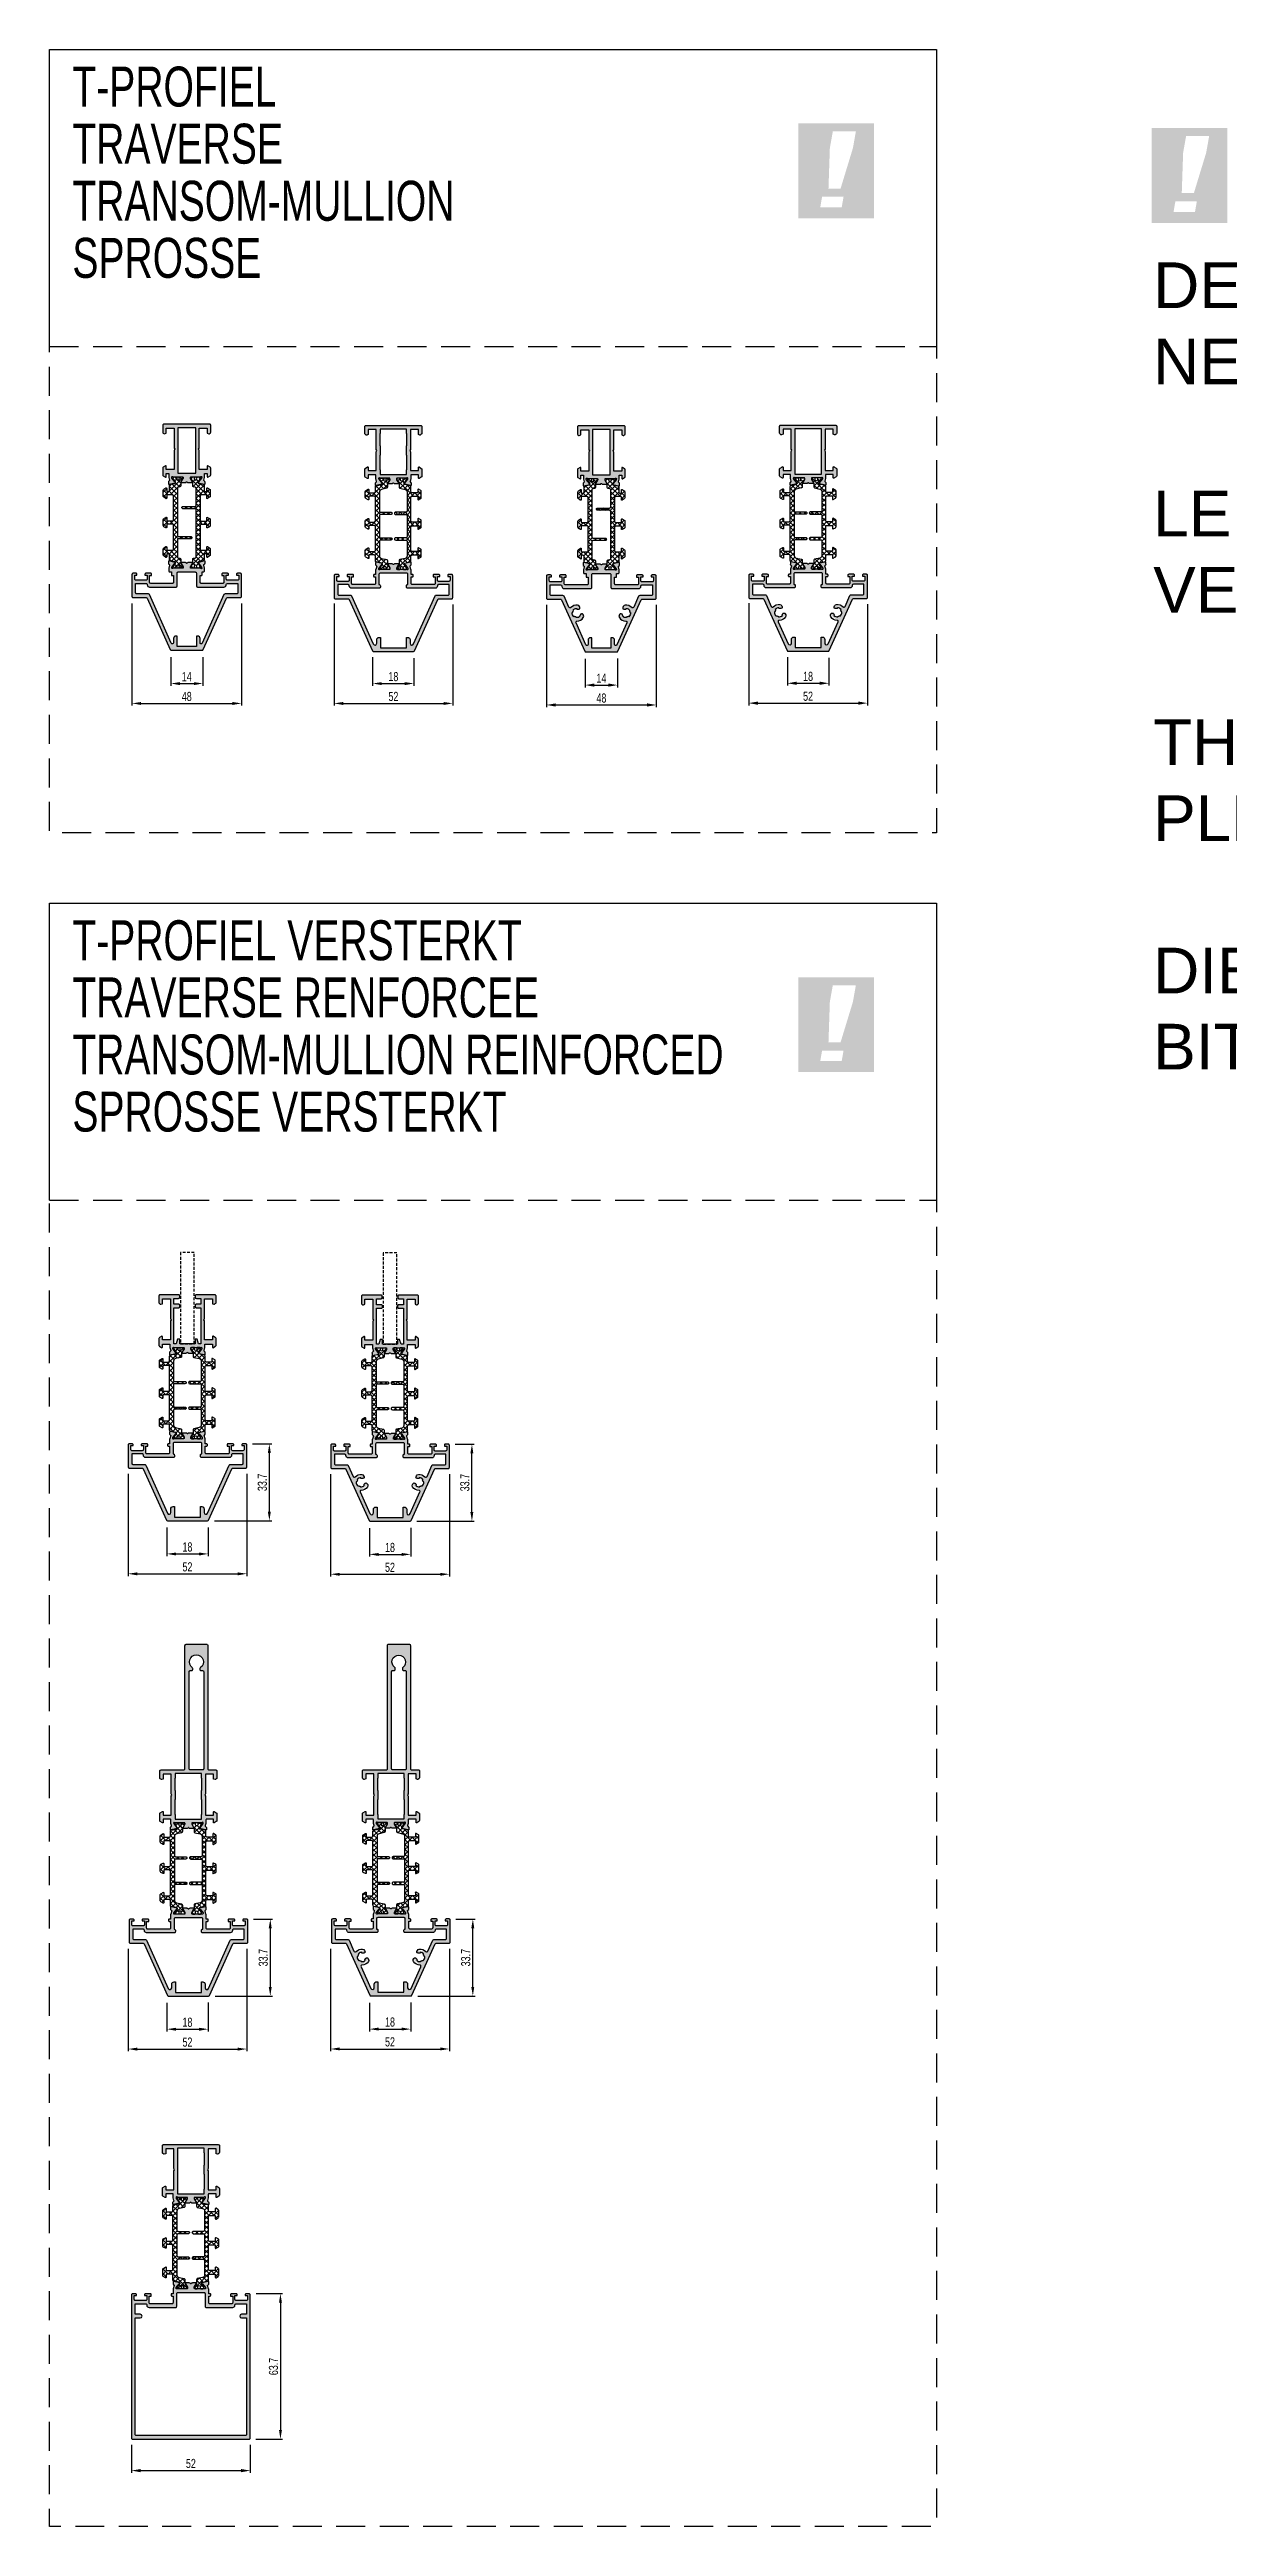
# Model space of a CAD drawing. Header units: millimetres. Extents: x -158 to 6343, y 4572 to 7765.
# Drawn here: x 4102 to 4618, y 4572 to 5657 of the extents above; entities that cross this region are included whole.
import ezdxf

# ---------------------------------------------------------------- set-up
doc = ezdxf.new("R2010")
doc.units = ezdxf.units.MM
doc.header["$LTSCALE"] = 0.2
doc.linetypes.add('DASHED2', pattern=[9.525, 6.35, -3.175])
for name, color, linetype in [('REYNAERS', 7, 'Continuous'), ('RI-DIMENSION', 7, 'Continuous'), ('RI-HATCH-P', 7, 'Continuous'), ('RI-HATCH-PI', 4, 'Continuous'), ('RI-LAYOUT', 7, 'Continuous'), ('RI-PROFILE', 7, 'Continuous'), ('RI-TEXT-GENERAL-DEU', 7, 'Continuous'), ('RI-TEXT-GENERAL-ENG', 7, 'Continuous'), ('RI-TEXT-GENERAL-FRA', 7, 'Continuous'), ('RI-TEXT-GENERAL-NL', 7, 'Continuous'), ('RI-TEXT-LIBRARY', 7, 'Continuous')]:
    doc.layers.add(name, color=color, linetype=linetype)
doc.styles.add('T5', font='arial.ttf', dxfattribs={"oblique": 10, "height": 3.5})
doc.styles.add('T7', font='arial.ttf', dxfattribs={"width": 0.7})
doc.styles.add('T8', font='arial.ttf', dxfattribs={"width": 0.7, "height": 3.5})
doc.dimstyles.new('SCHAAL1OP1', dxfattribs={"dimscale": 0, "dimtxt": 2, "dimasz": 2, "dimexe": 0.5, "dimexo": 1.5, "dimgap": 0.5, "dimtad": 1, "dimdec": 1, "dimzin": 9, "dimdsep": 46, "dimtxsty": 'T7', "dimcen": 2.5, "dimclrd": 256, "dimclre": 256, "dimclrt": 256, "dimadec": 1, "dimazin": 2, "dimtfac": 1, "dimtdec": 1, "dimtmove": 0, "dimatfit": 3, "dimfxl": 1, "dimtolj": 1, "dimtzin": 9, "dimlwd": -1, "dimlwe": -1, "dimarcsym": 0})

msp = doc.modelspace()

# ---------------------------------------------------------------- texts
at = {"layer": 'RI-TEXT-LIBRARY', "insert": (4585.56, 5563.59), "char_height": 20, "attachment_point": 1, "style": 'T5'}
msp.add_mtext_dynamic_manual_height_columns("{\\Q0;DE PROFIELKEUZE WORDT BEPAALD DOOR DE MAXIMALE AFMETINGEN EN HET MAXIMALE GEWICHT VAN HET ELEMENT.\\PNEEM CONTACT OP MET UW REYNAERS ALUMINIUM FABRIKANT OM DE JUISTE PROFIELKEUZE TE BEVESTIGEN.\\P\\PLE CHOIX DU PROFILÉ EST DÉFINI PAR LES DIMENSIONS MAXIMALES ET LE POIDS MAXIMUM DE L'ÉLÉMENT.\\PVEUILLEZ CONTACTER VOTRE FABRICANT REYNAERS ALUMINIUM POUR CONFIRMER LE BON CHOIX DE PROFILÉ.\\P\\PTHE PROFILE SELECTION IS DEFINED BY THE MAXIMUM DIMENSIONS AND WEIGHT OF THE ELEMENT. \\PPLEASE CONTACT YOUR REYNAERS ALUMINIUM FABRICATOR TO CONFIRM THE RIGHT PROFILE SELECTION. \\P\\PDIE PROFILAUSWAHL WIRD DURCH DIE MAXIMALEN ABMESSUNGEN UND DAS GEWICHT DES ELEMENTS DEFINIERT.\\PBITTE WENDEN SIE SICH AN IHREN REYNAERS ALUMINIUM HERSTELLER UM DEN RICHTIGEN PROFILAUSWAHL ZU BESTÄTIGEN\\C167;\\c8210719;.}", width=18102.131, gutter_width=1472.87, heights=[0], dxfattribs=at)

# ---------------------------------------------------------------- blocks, each defined once
blk = doc.blocks.new('info-text-ARCH-1')
at = {"layer": 'RI-TEXT-GENERAL-DEU', "style": 'T8', "width": 0.7}
blk.add_attdef('DEU', (2.5, 1.19), '', height=1.75, dxfattribs=at)
at = {"layer": 'RI-TEXT-GENERAL-ENG', "style": 'T8', "width": 0.7}
blk.add_attdef('ENG', (2.5, 3.69), '', height=1.75, dxfattribs=at)
at = {"layer": 'RI-TEXT-GENERAL-FRA', "style": 'T8', "width": 0.7}
blk.add_attdef('FRA', (2.5, 6.19), '', height=1.75, dxfattribs=at)
at = {"layer": 'RI-TEXT-GENERAL-NL', "style": 'T8', "width": 0.7}
blk.add_attdef('NED', (2.5, 8.69), '', height=1.75, dxfattribs=at)
blk = doc.blocks.new('4I30113')
at = {"layer": 'RI-PROFILE'}
blk.add_lwpolyline([(7.1, 12.6), (7.1, 21.3), (10.6, 21.3), (10.6, 19.1), (11.2, 18.9, 0.198912), (11.4, 18.9), (11.8, 19.2, 0.267949), (12.1, 19.6), (12.1, 22.6, 0.414214), (11.6, 23.1), (-8.4, 23.1, 0.414214), (-8.9, 22.6), (-8.9, 19.6, 0.267949), (-8.7, 19.2), (-8.2, 18.9, 0.198912), (-8.1, 18.9), (-7.4, 19.1), (-7.4, 21.3), (-3.9, 21.3), (-3.9, 12.6), (-3.6, 12.1), (-3.9, 11.6), (-3.9, 3.3), (-7.4, 3.3), (-7.4, 4.7, 0.57735), (-7.7, 4.9), (-8.7, 4.3, 0.267949), (-8.9, 3.9), (-8.9, 0.9, 0.267949), (-8.7, 0.5), (-7.7, -0.1, 0.57735), (-7.4, 0.1), (-7.4, 1.5), (-6.2, 1.5), (-6.2, -0.2), (-5.9, -1.4, -0.253883), (-6, -1.6), (-6.4, -2, 0.185256), (-6.4, -2.2), (-6.4, -3, 0.479656), (-6.2, -3.2), (-3.5, -2.6, 1.178332), (-3.6, -2.2), (-4.9, -0.5, -0.083094), (-5, -0.4), (-5, -0.2, -0.892533), (-4.5, 0), (-0.2, 0, -0.414214), (0, -0.2), (0, -0.6, -0.131652), (-0.1, -0.7), (-0.9, -2.1, 1), (-0.9, -2.5), (-0.6, -2.5), (0.9, -2.5, 0.198912), (1.3, -2.4), (1.4, -2.2, -0.414214), (1.7, -2.2), (1.9, -2.4, 0.198912), (2.3, -2.5), (3.8, -2.5), (4, -2.5, 1), (4, -2.1), (3.2, -0.7, -0.131652), (3.2, -0.6), (3.2, -0.2, -0.414214), (3.4, 0), (7.6, 0, -0.893833), (8.2, -0.2), (8.1, -0.4, -0.083094), (8.1, -0.5), (6.8, -2.2, 1.178332), (6.6, -2.6), (9.3, -3.2, 0.479656), (9.6, -3), (9.6, -2.2, 0.185256), (9.5, -2), (9.1, -1.6, -0.253883), (9.1, -1.4), (9.4, -0.2), (9.4, 1.5), (10.6, 1.5), (10.6, 0.1, 0.57735), (10.9, -0.1), (11.8, 0.5, 0.267949), (12.1, 0.9), (12.1, 3.9, 0.267949), (11.8, 4.3), (10.9, 4.9, 0.57735), (10.6, 4.7), (10.6, 3.3), (7.1, 3.3), (7.1, 11.6), (6.8, 12.1)], format="xyb", close=True, dxfattribs=at)
blk.add_lwpolyline([(-2.3, 1.6), (5.5, 1.6), (5.5, 21.5), (-2.3, 21.5)], close=True, dxfattribs=at)
blk = doc.blocks.new('4E30113')
at = {"layer": 'RI-PROFILE'}
for points in [[(7.8, 35.9), (7.5, 37.3, -0.263193), (7.5, 37.5), (7.9, 37.9, 0.185256), (8, 38.1), (8, 38.9, 0.479656), (7.8, 39.1), (5.1, 38.5, 1.178332), (5.2, 38.1), (6.5, 36.4, -0.083094), (6.5, 36.3), (6.6, 36.1, -0.892534), (6, 35.9), (1.8, 35.9, -0.414214), (1.6, 36.1), (1.6, 36.5, -0.131652), (1.6, 36.6), (2.4, 38, 0.999115), (2.4, 38.4), (0.7, 38.4, 0.198912), (0.3, 38.3), (0.1, 38.1, -0.414214), (-0.1, 38.1), (-0.3, 38.3, 0.198912), (-0.7, 38.4), (-2.5, 38.4, 1), (-2.5, 38), (-1.6, 36.6, -0.131652), (-1.6, 36.5), (-1.6, 36.1, -0.414214), (-1.8, 35.9), (-6.1, 35.9, -0.892535), (-6.6, 36.1), (-6.5, 36.3, -0.083094), (-6.5, 36.4), (-5.2, 38.1, 1.178332), (-5.1, 38.5), (-7.8, 39.1, 0.479656), (-8, 38.9), (-8, 38.1, 0.185256), (-8, 37.9), (-7.5, 37.5, -0.263193), (-7.5, 37.3), (-7.8, 35.9), (-7.8, 35), (-7.8, 34.6, 0.413155), (-7.5, 34.3), (-6.7, 34.3), (-6.7, 33, 0.414213), (-6.4, 32.7), (-5.8, 32.7), (-5.8, 29.8, -0.414214), (-6.3, 29.3), (-15.8, 29.3, -0.414212), (-16.3, 29.8), (-16.3, 32.7), (-15.4, 32.7), (-15.4, 33.4, 0.414214), (-15.7, 33.7), (-17.9, 33.7, 0.414214), (-18.3, 33.3), (-18.3, 32.9), (-17.3, 32.9), (-17.3, 31.2, -0.414214), (-17.8, 30.7), (-22.3, 30.7, -0.414214), (-22.8, 31.2), (-22.8, 32.9), (-21.8, 32.9), (-21.8, 33.3, 0.414214), (-22.2, 33.7), (-23.5, 33.7, 0.414214), (-24, 33.2), (-24, 23.6, 0.414214), (-23.5, 23.1), (-17.8, 23.1, -0.296064), (-17.4, 22.8), (-7.2, 0.3, 0.295071), (-6.8, 0), (6.8, 0, 0.295071), (7.2, 0.3), (17.4, 22.8, -0.296064), (17.8, 23.1), (23.5, 23.1, 0.414214), (24, 23.6), (24, 33.2, 0.414214), (23.5, 33.7), (22.2, 33.7, 0.414214), (21.8, 33.3), (21.8, 32.9), (22.8, 32.9), (22.8, 31.2, -0.414214), (22.3, 30.7), (17.8, 30.7, -0.414214), (17.3, 31.2), (17.3, 32.9), (18.3, 32.9), (18.3, 33.3, 0.414214), (17.9, 33.7), (15.7, 33.7, 0.414214), (15.4, 33.4), (15.4, 32.7), (16.3, 32.7), (16.3, 29.8, -0.414214), (15.8, 29.3), (6.3, 29.3, -0.414214), (5.8, 29.8), (5.8, 32.7), (6.4, 32.7, 0.414205), (6.7, 33), (6.7, 34.3), (7.3, 34.3, 0.414293), (7.8, 34.8), (7.8, 35.3)], [(4.7, 27.7), (16.3, 27.7, 0.414214), (17.3, 28.7), (17.3, 28.8, -0.414203), (17.8, 29.3), (22.4, 29.3), (22.4, 25.2, -0.414214), (21.9, 24.7), (16.8, 24.7, 0.295071), (16.3, 24.4), (6.8, 3.1, -0.808046), (5.8, 3.3), (5.8, 5.2, 0.414214), (4.8, 6.2), (4.2, 6.2), (4.2, 1.6), (-4.2, 1.6), (-4.2, 6.2), (-4.8, 6.2, 0.414214), (-5.8, 5.2), (-5.8, 3.3, -0.808046), (-6.8, 3.1), (-16.3, 24.4, 0.295071), (-16.8, 24.7), (-21.9, 24.7, -0.414214), (-22.4, 25.2), (-22.4, 29.3), (-17.8, 29.3, -0.414214), (-17.3, 28.8), (-17.3, 28.7, 0.414214), (-16.3, 27.7), (-4.7, 27.7, 0.414214), (-4.2, 28.2), (-4.2, 33.8, -0.414214), (-3.7, 34.3), (3.7, 34.3, -0.414214), (4.2, 33.8), (4.2, 28.2, 0.414214)]]:
    blk.add_lwpolyline(points, format="xyb", close=True, dxfattribs=at)
blk = doc.blocks.new('0000772R')
at = {"layer": 'RI-HATCH-PI'}
h = blk.add_hatch(dxfattribs=at)
h.set_pattern_fill('_USER', color=256, scale=1.5, angle=225, style=0, double=1, pattern_type=0)
h.set_pattern_definition([(225, (0, 0), (1.06066, -1.06066), []), (315, (0, 0), (1.06066, 1.06066), [])])
edge = h.paths.add_edge_path()
edge.add_arc((1.5, 36.1), 0.5, 180.0319, 257.5, ccw=False)
edge.add_line((0.9, 36.1), (0.9, 37.6))
edge.add_arc((0.6, 37.6), 0.3, 360, 390)
edge.add_line((0.9, 37.8), (0, 39.3))
edge.add_arc((0.2, 39.4), 0.2, 180, 210, ccw=False)
edge.add_line((0, 39.4), (0, 39.6))
edge.add_arc((0.4, 39.6), 0.4, 90, 180, ccw=False)
edge.add_line((0.4, 40), (1, 40))
edge.add_arc((1, 39.8), 0.2, 79.7778, 90, ccw=False)
edge.add_arc((2.1, 46), 6.1, 259.7778, 262.5936)
edge.add_arc((1.3, 39.7), 0.3, 0, 82.5936, ccw=False)
edge.add_line((1.6, 39.7), (1.6, 39.5))
edge.add_arc((2.1, 39.2), 0.6, 151.045, 388.955)
edge.add_line((2.6, 39.5), (2.6, 39.7))
edge.add_arc((2.9, 39.7), 0.3, 97.4064, 180, ccw=False)
edge.add_arc((2.1, 46), 6.1, 277.4064, 280.2222)
edge.add_arc((3.2, 39.8), 0.2, 90, 100.2222, ccw=False)
edge.add_line((3.2, 40), (3.8, 40))
edge.add_arc((3.8, 39.6), 0.4, 0, 90, ccw=False)
edge.add_line((4.2, 39.6), (4.2, 39.4))
edge.add_arc((4, 39.4), 0.2, -30, 0, ccw=False)
edge.add_line((4.2, 39.3), (3.3, 37.8))
edge.add_arc((3.6, 37.6), 0.3, 150, 180)
edge.add_line((3.3, 37.6), (3.3, 37.5))
edge.add_arc((3.6, 37.5), 0.3, 180.3013, 257.5)
edge.add_line((3.5, 37.2), (5.5, 36.8))
edge.add_arc((5.4, 36.3), 0.5, 0, 77.5, ccw=False)
edge.add_line((5.9, 36.3), (5.9, 34.1))
edge.add_arc((6.4, 34.1), 0.5, 179.9738, 269.9984)
edge.add_line((6.4, 33.6), (6.9, 33.6))
edge.add_arc((6.9, 33.8), 0.2, 270.0001, 360.0001)
edge.add_line((7.1, 33.8), (7.1, 35))
edge.add_arc((7.3, 35), 0.2, 60.0001, 180.0001, ccw=False)
edge.add_line((7.4, 35.2), (8.3, 34.6))
edge.add_arc((8.1, 34.2), 0.5, 0.0001, 60.0001, ccw=False)
edge.add_line((8.6, 34.2), (8.6, 31.5))
edge.add_arc((8.1, 31.5), 0.5, -60, 0, ccw=False)
edge.add_line((8.3, 31.1), (7.4, 30.5))
edge.add_arc((7.3, 30.7), 0.2, 180, 300, ccw=False)
edge.add_line((7.1, 30.7), (7.1, 31.9))
edge.add_arc((6.9, 31.9), 0.2, 0, 90)
edge.add_line((6.9, 32.1), (4.6, 32.1))
edge.add_arc((4.6, 31.6), 0.5, 90, 180)
edge.add_line((4.1, 31.6), (4.1, 21.2))
edge.add_arc((4.6, 21.2), 0.5, 180, 270)
edge.add_line((4.6, 20.7), (6.9, 20.7))
edge.add_arc((6.9, 20.9), 0.2, 270, 360)
edge.add_line((7.1, 20.9), (7.1, 22.1))
edge.add_arc((7.3, 22.1), 0.2, 60, 180, ccw=False)
edge.add_line((7.4, 22.3), (8.3, 21.8))
edge.add_arc((8.1, 21.3), 0.5, 0, 60, ccw=False)
edge.add_line((8.6, 21.3), (8.6, 20))
edge.add_line((8.6, 20), (8.6, 18.7))
edge.add_arc((8.1, 18.7), 0.5, -60, 0, ccw=False)
edge.add_line((8.3, 18.2), (7.4, 17.7))
edge.add_arc((7.3, 17.8), 0.2, 180, 300, ccw=False)
edge.add_line((7.1, 17.8), (7.1, 19))
edge.add_arc((6.9, 19), 0.2, 0, 90)
edge.add_line((6.9, 19.2), (4.6, 19.2))
edge.add_arc((4.6, 18.7), 0.5, 90, 180)
edge.add_line((4.1, 18.7), (4.1, 8.4))
edge.add_arc((4.6, 8.4), 0.5, 180, 270)
edge.add_line((4.6, 7.9), (6.9, 7.9))
edge.add_arc((6.9, 8.1), 0.2, 270, 360)
edge.add_line((7.1, 8.1), (7.1, 9.3))
edge.add_arc((7.3, 9.3), 0.2, 60, 180, ccw=False)
edge.add_line((7.4, 9.5), (8.3, 8.9))
edge.add_arc((8.1, 8.5), 0.5, 0, 60, ccw=False)
edge.add_line((8.6, 8.5), (8.6, 5.8))
edge.add_arc((8.1, 5.8), 0.5, 299.9999, 359.9999, ccw=False)
edge.add_line((8.3, 5.4), (7.4, 4.8))
edge.add_arc((7.3, 5), 0.2, 179.9999, 299.9999, ccw=False)
edge.add_line((7.1, 5), (7.1, 6.2))
edge.add_arc((6.9, 6.2), 0.2, 359.9999, 449.9999)
edge.add_line((6.9, 6.4), (6.4, 6.4))
edge.add_arc((6.4, 5.9), 0.5, 90.0016, 180.0262)
edge.add_line((5.9, 5.9), (5.9, 3.7))
edge.add_arc((5.4, 3.7), 0.5, -77.5, 0.0262, ccw=False)
edge.add_line((5.5, 3.2), (3.5, 2.8))
edge.add_arc((3.6, 2.5), 0.3, 102.5, 179.6987)
edge.add_line((3.3, 2.5), (3.3, 2.4))
edge.add_arc((3.6, 2.4), 0.3, 180, 210)
edge.add_line((3.3, 2.2), (4.2, 0.7))
edge.add_arc((4, 0.6), 0.2, 0, 30, ccw=False)
edge.add_line((4.2, 0.6), (4.2, 0.4))
edge.add_arc((3.8, 0.4), 0.4, 270, 360, ccw=False)
edge.add_line((3.8, 0), (3.2, 0))
edge.add_arc((3.2, 0.2), 0.2, 259.7778, 270, ccw=False)
edge.add_arc((2.1, -6), 6.1, 79.7778, 82.5936)
edge.add_arc((2.9, 0.3), 0.3, 180, 262.5936, ccw=False)
edge.add_line((2.6, 0.3), (2.6, 0.5))
edge.add_arc((2.1, 0.8), 0.6, 331.045, 568.955)
edge.add_line((1.6, 0.5), (1.6, 0.3))
edge.add_arc((1.3, 0.3), 0.3, 277.4064, 360, ccw=False)
edge.add_arc((2.1, -6), 6.1, 97.4064, 100.2222)
edge.add_arc((1, 0.2), 0.2, 270, 280.2222, ccw=False)
edge.add_line((1, 0), (0.4, 0))
edge.add_arc((0.4, 0.4), 0.4, 180, 270, ccw=False)
edge.add_line((0, 0.4), (0, 0.6))
edge.add_arc((0.2, 0.6), 0.2, 150, 180, ccw=False)
edge.add_line((0, 0.7), (0.9, 2.2))
edge.add_arc((0.6, 2.4), 0.3, 330, 360)
edge.add_line((0.9, 2.4), (0.9, 3.9))
edge.add_arc((1.5, 3.9), 0.5, 102.5, 179.9681, ccw=False)
edge.add_line((1.3, 4.4), (2, 4.5))
edge.add_arc((1.9, 5), 0.5, 282.5, 360)
edge.add_line((2.4, 5), (2.4, 25.6))
edge.add_arc((1.9, 25.6), 0.5, 0, 90)
edge.add_line((1.9, 26.1), (-3.4, 26.1))
edge.add_arc((-3.4, 26.6), 0.5, 180, 270, ccw=False)
edge.add_arc((-3.4, 26.6), 0.5, 90, 180, ccw=False)
edge.add_line((-3.4, 27.1), (1.9, 27.1))
edge.add_arc((1.9, 27.6), 0.5, 270, 360)
edge.add_line((2.4, 27.6), (2.4, 35))
edge.add_arc((1.9, 35), 0.5, 0, 77.5)
edge.add_line((2, 35.5), (1.3, 35.6))
at = {"layer": 'RI-PROFILE', "transparency": 33554687}
blk.add_lwpolyline([(1.3, 35.6, -0.351509), (0.9, 36.1), (0.9, 37.6, 0.131652), (0.9, 37.8), (0, 39.3, -0.131652), (0, 39.4), (0, 39.6, -0.414214), (0.4, 40), (1, 40, -0.044632), (1, 40, 0.012287), (1.3, 40, -0.37684), (1.6, 39.7), (1.6, 39.5, 1.69614), (2.6, 39.5), (2.6, 39.7, -0.37684), (2.9, 40, 0.012287), (3.2, 40, -0.044632), (3.2, 40), (3.8, 40, -0.414214), (4.2, 39.6), (4.2, 39.4, -0.131652), (4.2, 39.3), (3.3, 37.8, 0.131652), (3.3, 37.6), (3.3, 37.5, 0.350189), (3.5, 37.2), (5.5, 36.8, -0.351665), (5.9, 36.3), (5.9, 34.1, 0.414339), (6.4, 33.6), (6.9, 33.6, 0.414214), (7.1, 33.8), (7.1, 35, -0.57735), (7.4, 35.2), (8.3, 34.6, -0.267949), (8.6, 34.2), (8.6, 31.5, -0.267949), (8.3, 31.1), (7.4, 30.5, -0.57735), (7.1, 30.7), (7.1, 31.9, 0.414214), (6.9, 32.1), (4.6, 32.1, 0.414214), (4.1, 31.6), (4.1, 21.2, 0.414214), (4.6, 20.7), (6.9, 20.7, 0.414214), (7.1, 20.9), (7.1, 22.1, -0.57735), (7.4, 22.3), (8.3, 21.8, -0.267949), (8.6, 21.3), (8.6, 20), (8.6, 18.7, -0.267949), (8.3, 18.2), (7.4, 17.7, -0.57735), (7.1, 17.8), (7.1, 19, 0.414214), (6.9, 19.2), (4.6, 19.2, 0.414214), (4.1, 18.7), (4.1, 8.4, 0.414214), (4.6, 7.9), (6.9, 7.9, 0.414214), (7.1, 8.1), (7.1, 9.3, -0.57735), (7.4, 9.5), (8.3, 8.9, -0.267949), (8.6, 8.5), (8.6, 5.8, -0.267949), (8.3, 5.4), (7.4, 4.8, -0.57735), (7.1, 5), (7.1, 6.2, 0.414214), (6.9, 6.4), (6.4, 6.4, 0.414339), (5.9, 5.9), (5.9, 3.7, -0.351793), (5.5, 3.2), (3.5, 2.8, 0.350189), (3.3, 2.5), (3.3, 2.4, 0.131652), (3.3, 2.2), (4.2, 0.7, -0.131652), (4.2, 0.6), (4.2, 0.4, -0.414214), (3.8, 0), (3.2, 0, -0.044632), (3.2, 0, 0.012287), (2.9, 0, -0.37684), (2.6, 0.3), (2.6, 0.5, 1.69614), (1.6, 0.5), (1.6, 0.3, -0.37684), (1.3, 0, 0.012287), (1, 0, -0.044632), (1, 0), (0.4, 0, -0.414214), (0, 0.4), (0, 0.6, -0.131652), (0, 0.7), (0.9, 2.2, 0.131652), (0.9, 2.4), (0.9, 3.9, -0.351509), (1.3, 4.4), (2, 4.5, 0.351665), (2.4, 5), (2.4, 25.6, 0.414214), (1.9, 26.1), (-3.4, 26.1, -0.414214), (-3.9, 26.6, -0.414214), (-3.4, 27.1), (1.9, 27.1, 0.414214), (2.4, 27.6), (2.4, 35, 0.351665), (2, 35.5)], format="xyb", close=True, dxfattribs=at)
blk = doc.blocks.new('4030113B')
for name, p in [('4I30113', (135, 95.5)), ('0000772R', (138.3, 55.5)), ('4E30113', (136.6, 19.6))]:
    blk.add_blockref(name, p)
at = {"rotation": 180}
blk.add_blockref('0000772R', (134.9, 95.5), dxfattribs=at)
blk = doc.blocks.new('4030113')
at = {"layer": 'RI-HATCH-P'}
h = blk.add_hatch(color=256, dxfattribs=at)
h.dxf.hatch_style = 1
h.paths.add_polyline_path([(105.9, 90.6), (113.7, 90.6), (113.7, 110.5), (105.9, 110.5)], flags=16)
edge = h.paths.add_edge_path()
edge.add_line((115.3, 101.6), (115.3, 110.3))
edge.add_line((115.3, 110.3), (118.8, 110.3))
edge.add_line((118.8, 110.3), (118.8, 108))
edge.add_line((118.8, 108), (119.5, 107.9))
edge.add_arc((119.5, 108.1), 0.2, 255, 300)
edge.add_line((119.6, 107.9), (120.1, 108.1))
edge.add_arc((119.8, 108.6), 0.5, 300, 360)
edge.add_line((120.3, 108.6), (120.3, 111.6))
edge.add_arc((119.8, 111.6), 0.5, 0, 90)
edge.add_line((119.8, 112.1), (99.8, 112.1))
edge.add_arc((99.8, 111.6), 0.5, 90, 180)
edge.add_line((99.3, 111.6), (99.3, 108.6))
edge.add_arc((99.8, 108.6), 0.5, 180, 240)
edge.add_line((99.6, 108.1), (100, 107.9))
edge.add_arc((100.1, 108.1), 0.2, 240, 285)
edge.add_line((100.1, 107.9), (100.8, 108))
edge.add_line((100.8, 108), (100.8, 110.3))
edge.add_line((100.8, 110.3), (104.3, 110.3))
edge.add_line((104.3, 110.3), (104.3, 101.6))
edge.add_line((104.3, 101.6), (104.6, 101.1))
edge.add_line((104.6, 101.1), (104.3, 100.5))
edge.add_line((104.3, 100.5), (104.3, 92.3))
edge.add_line((104.3, 92.3), (100.8, 92.3))
edge.add_line((100.8, 92.3), (100.8, 93.7))
edge.add_arc((100.6, 93.7), 0.2, 360, 480)
edge.add_line((100.5, 93.8), (99.6, 93.3))
edge.add_arc((99.8, 92.8), 0.5, 120, 180)
edge.add_line((99.3, 92.8), (99.3, 89.9))
edge.add_arc((99.8, 89.9), 0.5, 180, 240)
edge.add_line((99.6, 89.4), (100.5, 88.9))
edge.add_arc((100.6, 89.1), 0.2, 240, 360)
edge.add_line((100.8, 89.1), (100.8, 90.5))
edge.add_line((100.8, 90.5), (102, 90.5))
edge.add_line((102, 90.5), (102, 88.8))
edge.add_line((102, 88.8), (102.3, 87.6))
edge.add_arc((102.1, 87.5), 0.2, -41.9817, 15, ccw=False)
edge.add_line((102.3, 87.4), (101.9, 86.9))
edge.add_arc((102, 86.8), 0.2, 138.0183, 180)
edge.add_line((101.8, 86.8), (101.8, 86))
edge.add_arc((102, 86), 0.2, 180, 282.5)
edge.add_line((102.1, 85.8), (104.7, 86.4))
edge.add_arc((104.7, 86.6), 0.2, 282.5, 481.2206)
edge.add_line((104.6, 86.7), (103.3, 88.5))
edge.add_arc((103.5, 88.6), 0.2, 197, 216, ccw=False)
edge.add_line((103.3, 88.6), (103.2, 88.7))
edge.add_arc((103.5, 88.8), 0.3, 30.0002, 197, ccw=False)
edge.add_line((103.8, 89), (108, 89))
edge.add_arc((108, 88.8), 0.2, 0, 90, ccw=False)
edge.add_line((108.2, 88.8), (108.2, 88.4))
edge.add_arc((108, 88.4), 0.2, 330, 360, ccw=False)
edge.add_line((108.2, 88.3), (107.4, 86.9))
edge.add_arc((107.4, 86.7), 0.2, 90, 270)
edge.add_line((107.4, 86.5), (107.6, 86.5))
edge.add_line((107.6, 86.5), (109.1, 86.5))
edge.add_arc((109.1, 87), 0.5, 270, 315)
edge.add_line((109.5, 86.6), (109.7, 86.8))
edge.add_arc((109.8, 86.6), 0.2, 45, 135, ccw=False)
edge.add_line((110, 86.8), (110.1, 86.6))
edge.add_arc((110.5, 87), 0.5, 225, 270)
edge.add_line((110.5, 86.5), (112, 86.5))
edge.add_line((112, 86.5), (112.3, 86.5))
edge.add_arc((112.3, 86.7), 0.2, 270, 450)
edge.add_line((112.3, 86.9), (111.4, 88.3))
edge.add_arc((111.6, 88.4), 0.2, 180, 210, ccw=False)
edge.add_line((111.4, 88.4), (111.4, 88.8))
edge.add_arc((111.6, 88.8), 0.2, 90, 180, ccw=False)
edge.add_line((111.6, 89), (115.9, 89))
edge.add_arc((116.1, 88.8), 0.3, -17, 150.1656, ccw=False)
edge.add_line((116.4, 88.7), (116.4, 88.6))
edge.add_arc((116.2, 88.6), 0.2, 324, 343, ccw=False)
edge.add_line((116.3, 88.5), (115, 86.7))
edge.add_arc((114.9, 86.6), 0.2, 58.7794, 257.5)
edge.add_line((114.9, 86.4), (117.6, 85.8))
edge.add_arc((117.6, 86), 0.2, 257.5, 360)
edge.add_line((117.8, 86), (117.8, 86.8))
edge.add_arc((117.6, 86.8), 0.2, 0, 41.9817)
edge.add_line((117.8, 86.9), (117.4, 87.4))
edge.add_arc((117.5, 87.5), 0.2, 165, 221.9817, ccw=False)
edge.add_line((117.3, 87.6), (117.6, 88.8))
edge.add_line((117.6, 88.8), (117.6, 90.5))
edge.add_line((117.6, 90.5), (118.8, 90.5))
edge.add_line((118.8, 90.5), (118.8, 89.1))
edge.add_arc((119, 89.1), 0.2, 180, 300)
edge.add_line((119.1, 88.9), (120.1, 89.4))
edge.add_arc((119.8, 89.9), 0.5, 300, 360)
edge.add_line((120.3, 89.9), (120.3, 92.8))
edge.add_arc((119.8, 92.8), 0.5, 0, 60)
edge.add_line((120.1, 93.3), (119.1, 93.8))
edge.add_arc((119, 93.7), 0.2, 60, 180)
edge.add_line((118.8, 93.7), (118.8, 92.3))
edge.add_line((118.8, 92.3), (115.3, 92.3))
edge.add_line((115.3, 92.3), (115.3, 100.5))
edge.add_line((115.3, 100.5), (115, 101.1))
edge.add_line((115, 101.1), (115.3, 101.6))
edge = h.paths.add_edge_path()
edge.add_line((117.6, 49), (117.3, 50.3))
edge.add_arc((117.5, 50.4), 0.2, 138.0183, 197, ccw=False)
edge.add_line((117.4, 50.5), (117.8, 51))
edge.add_arc((117.6, 51.1), 0.2, 318.0183, 360)
edge.add_line((117.8, 51.1), (117.8, 51.9))
edge.add_arc((117.6, 51.9), 0.2, 360, 462.5)
edge.add_line((117.6, 52.1), (114.9, 51.6))
edge.add_arc((114.9, 51.4), 0.2, 102.5, 301.2206)
edge.add_line((115, 51.2), (116.3, 49.4))
edge.add_arc((116.2, 49.3), 0.2, 17, 36, ccw=False)
edge.add_line((116.4, 49.3), (116.4, 49.2))
edge.add_arc((116.1, 49.1), 0.3, -150, 17, ccw=False)
edge.add_line((115.9, 49), (111.6, 49))
edge.add_arc((111.6, 49.2), 0.2, 180, 270, ccw=False)
edge.add_line((111.4, 49.2), (111.4, 49.5))
edge.add_arc((111.6, 49.5), 0.2, 150, 180, ccw=False)
edge.add_line((111.4, 49.6), (112.3, 51.1))
edge.add_arc((112.3, 51.3), 0.2, 270, 449.8985)
edge.add_line((112.3, 51.5), (110.5, 51.5))
edge.add_arc((110.5, 51), 0.5, 90, 135)
edge.add_line((110.1, 51.3), (110, 51.1))
edge.add_arc((109.8, 51.3), 0.2, 225, 315, ccw=False)
edge.add_line((109.7, 51.1), (109.5, 51.3))
edge.add_arc((109.1, 51), 0.5, 45, 90)
edge.add_line((109.1, 51.5), (107.4, 51.5))
edge.add_arc((107.4, 51.3), 0.2, 90, 270)
edge.add_line((107.4, 51.1), (108.2, 49.6))
edge.add_arc((108, 49.5), 0.2, 0, 30, ccw=False)
edge.add_line((108.2, 49.5), (108.2, 49.2))
edge.add_arc((108, 49.2), 0.2, -90, 0, ccw=False)
edge.add_line((108, 49), (103.8, 49))
edge.add_arc((103.5, 49.1), 0.3, 162.9999, 330, ccw=False)
edge.add_line((103.2, 49.2), (103.3, 49.3))
edge.add_arc((103.5, 49.3), 0.2, 144, 163, ccw=False)
edge.add_line((103.3, 49.4), (104.6, 51.2))
edge.add_arc((104.7, 51.4), 0.2, 238.7794, 437.5)
edge.add_line((104.7, 51.6), (102.1, 52.1))
edge.add_arc((102, 51.9), 0.2, 77.5, 180)
edge.add_line((101.8, 51.9), (101.8, 51.1))
edge.add_arc((102, 51.1), 0.2, 180, 221.9817)
edge.add_line((101.9, 51), (102.3, 50.5))
edge.add_arc((102.1, 50.4), 0.2, -17, 41.9817, ccw=False)
edge.add_line((102.3, 50.3), (102, 49))
edge.add_line((102, 49), (102, 48.1))
edge.add_line((102, 48.1), (102, 47.7))
edge.add_arc((102.3, 47.7), 0.3, 180.2072, 270)
edge.add_line((102.3, 47.4), (103.1, 47.4))
edge.add_line((103.1, 47.4), (103.1, 46.1))
edge.add_arc((103.4, 46.1), 0.3, 180, 270)
edge.add_line((103.4, 45.8), (104, 45.8))
edge.add_line((104, 45.8), (104, 42.9))
edge.add_arc((103.5, 42.9), 0.5, -90.0001, 0, ccw=False)
edge.add_line((103.5, 42.4), (94, 42.4))
edge.add_arc((94, 42.9), 0.5, 180, 269.9998, ccw=False)
edge.add_line((93.5, 42.9), (93.5, 45.8))
edge.add_line((93.5, 45.8), (94.4, 45.8))
edge.add_line((94.4, 45.8), (94.4, 46.5))
edge.add_arc((94.1, 46.5), 0.3, 0, 90)
edge.add_line((94.1, 46.8), (91.9, 46.8))
edge.add_arc((91.9, 46.4), 0.4, 90, 180)
edge.add_line((91.5, 46.4), (91.5, 46))
edge.add_line((91.5, 46), (92.5, 46))
edge.add_line((92.5, 46), (92.5, 44.3))
edge.add_arc((92, 44.3), 0.5, -90, 0, ccw=False)
edge.add_line((92, 43.8), (87.5, 43.8))
edge.add_arc((87.5, 44.3), 0.5, 180, 270, ccw=False)
edge.add_line((87, 44.3), (87, 46))
edge.add_line((87, 46), (88, 46))
edge.add_line((88, 46), (88, 46.4))
edge.add_arc((87.6, 46.4), 0.4, 360, 450)
edge.add_line((87.6, 46.8), (86.3, 46.8))
edge.add_arc((86.3, 46.3), 0.5, 90, 180)
edge.add_line((85.8, 46.3), (85.8, 36.7))
edge.add_arc((86.3, 36.7), 0.5, 180, 270)
edge.add_line((86.3, 36.2), (92, 36.2))
edge.add_arc((92, 35.7), 0.5, 24.0315, 90, ccw=False)
edge.add_line((92.5, 35.9), (102.6, 13.3))
edge.add_arc((103, 13.6), 0.5, 204.2407, 270)
edge.add_line((103, 13.1), (116.6, 13.1))
edge.add_arc((116.6, 13.6), 0.5, 270, 335.7593)
edge.add_line((117.1, 13.3), (127.2, 35.9))
edge.add_arc((127.6, 35.7), 0.5, 90, 155.9685, ccw=False)
edge.add_line((127.6, 36.2), (133.3, 36.2))
edge.add_arc((133.3, 36.7), 0.5, 270, 360)
edge.add_line((133.8, 36.7), (133.8, 46.3))
edge.add_arc((133.3, 46.3), 0.5, 360, 450)
edge.add_line((133.3, 46.8), (132, 46.8))
edge.add_arc((132, 46.4), 0.4, 90, 180)
edge.add_line((131.6, 46.4), (131.6, 46))
edge.add_line((131.6, 46), (132.6, 46))
edge.add_line((132.6, 46), (132.6, 44.3))
edge.add_arc((132.1, 44.3), 0.5, -90, 0, ccw=False)
edge.add_line((132.1, 43.8), (127.6, 43.8))
edge.add_arc((127.6, 44.3), 0.5, 180, 270, ccw=False)
edge.add_line((127.1, 44.3), (127.1, 46))
edge.add_line((127.1, 46), (128.1, 46))
edge.add_line((128.1, 46), (128.1, 46.4))
edge.add_arc((127.7, 46.4), 0.4, 360, 450)
edge.add_line((127.7, 46.8), (125.5, 46.8))
edge.add_arc((125.5, 46.5), 0.3, 90, 180)
edge.add_line((125.2, 46.5), (125.2, 45.8))
edge.add_line((125.2, 45.8), (126.1, 45.8))
edge.add_line((126.1, 45.8), (126.1, 42.9))
edge.add_arc((125.6, 42.9), 0.5, -90, 0, ccw=False)
edge.add_line((125.6, 42.4), (116.1, 42.4))
edge.add_arc((116.1, 42.9), 0.5, 180, 270.0001, ccw=False)
edge.add_line((115.6, 42.9), (115.6, 45.8))
edge.add_line((115.6, 45.8), (116.2, 45.8))
edge.add_arc((116.2, 46.1), 0.3, 270.0016, 360)
edge.add_line((116.5, 46.1), (116.5, 47.4))
edge.add_line((116.5, 47.4), (117.1, 47.4))
edge.add_arc((117.1, 47.9), 0.5, 270, 360.0154)
edge.add_line((117.6, 47.9), (117.6, 48.3))
edge.add_line((117.6, 48.3), (117.6, 49))
edge = h.paths.add_edge_path(flags=16)
edge.add_line((114.5, 40.8), (126.1, 40.8))
edge.add_arc((126.1, 41.8), 1, 270, 360)
edge.add_line((127.1, 41.8), (127.1, 41.9))
edge.add_arc((127.6, 41.9), 0.5, 90.002, 180, ccw=False)
edge.add_line((127.6, 42.4), (132.2, 42.4))
edge.add_line((132.2, 42.4), (132.2, 38.3))
edge.add_arc((131.7, 38.3), 0.5, -90, 0, ccw=False)
edge.add_line((131.7, 37.8), (126.6, 37.8))
edge.add_arc((126.6, 37.3), 0.5, 90, 155.7593)
edge.add_line((126.2, 37.5), (116.6, 16.2))
edge.add_arc((116.1, 16.4), 0.5, 180, 335.7593, ccw=False)
edge.add_line((115.6, 16.4), (115.6, 18.3))
edge.add_arc((114.6, 18.3), 1, 360, 450)
edge.add_line((114.6, 19.3), (114, 19.3))
edge.add_line((114, 19.3), (114, 14.7))
edge.add_line((114, 14.7), (105.6, 14.7))
edge.add_line((105.6, 14.7), (105.6, 19.3))
edge.add_line((105.6, 19.3), (105, 19.3))
edge.add_arc((105, 18.3), 1, 90, 180)
edge.add_line((104, 18.3), (104, 16.4))
edge.add_arc((103.5, 16.4), 0.5, 204.2407, 360, ccw=False)
edge.add_line((103.1, 16.2), (93.5, 37.5))
edge.add_arc((93, 37.3), 0.5, 24.2407, 90)
edge.add_line((93, 37.8), (87.9, 37.8))
edge.add_arc((87.9, 38.3), 0.5, 180, 270, ccw=False)
edge.add_line((87.4, 38.3), (87.4, 42.4))
edge.add_line((87.4, 42.4), (92, 42.4))
edge.add_arc((92, 41.9), 0.5, 0, 90, ccw=False)
edge.add_line((92.5, 41.9), (92.5, 41.8))
edge.add_arc((93.5, 41.8), 1, 180, 270)
edge.add_line((93.5, 40.8), (105.1, 40.8))
edge.add_arc((105.1, 41.3), 0.5, 270, 360)
edge.add_line((105.6, 41.3), (105.6, 46.9))
edge.add_arc((106.1, 46.9), 0.5, 90, 180, ccw=False)
edge.add_line((106.1, 47.4), (113.5, 47.4))
edge.add_arc((113.5, 46.9), 0.5, 0, 90, ccw=False)
edge.add_line((114, 46.9), (114, 41.3))
edge.add_arc((114.5, 41.3), 0.5, 180, 270)
blk.add_blockref('4030113B', (-26.8, -6.5))
blk = doc.blocks.new('0000773R')
at = {"layer": 'RI-HATCH-PI'}
h = blk.add_hatch(dxfattribs=at)
h.set_pattern_fill('_U', color=256, scale=1.5, angle=225, style=0, double=1, pattern_type=0)
h.set_pattern_definition([(225, (101.2278, 346.5722), (1.06066, -1.06066), []), (315, (101.2278, 346.5722), (1.06066, 1.06066), [])])
edge = h.paths.add_edge_path()
edge.add_line((4.5, 16.4), (4.5, 20))
edge.add_line((4.5, 20), (4.5, 25.6))
edge.add_arc((4, 25.6), 0.5, 359.9999, 449.9999)
edge.add_line((4, 26.1), (-0.5, 26.1))
edge.add_arc((-0.5, 26.6), 0.5, 179.9999, 269.9999, ccw=False)
edge.add_arc((-0.5, 26.6), 0.5, 89.9999, 179.9999, ccw=False)
edge.add_line((-0.5, 27.1), (4, 27.1))
edge.add_arc((4, 27.6), 0.5, 269.9985, 359.9985)
edge.add_line((4.5, 27.6), (4.5, 34))
edge.add_arc((3.3, 34), 1.2, 359.9985, 437.5001)
edge.add_line((3.6, 35.1), (1.3, 35.6))
edge.add_arc((1.5, 36.1), 0.5, 180.0221, 257.5001, ccw=False)
edge.add_line((1, 36.1), (1, 37.6))
edge.add_arc((0.7, 37.6), 0.3, 0.0001, 30.0001)
edge.add_line((0.9, 37.8), (0, 39.3))
edge.add_arc((0.2, 39.4), 0.2, 180.0001, 210.0001, ccw=False)
edge.add_line((0, 39.4), (0, 39.6))
edge.add_arc((0.4, 39.6), 0.4, 90.0001, 180.0001, ccw=False)
edge.add_line((0.4, 40), (1, 40))
edge.add_arc((1, 39.8), 0.2, 79.7779, 90.0001, ccw=False)
edge.add_arc((2.1, 46), 6.1, 259.7779, 262.5937)
edge.add_arc((1.3, 39.7), 0.3, 0.0001, 82.5937, ccw=False)
edge.add_line((1.6, 39.7), (1.6, 39.5))
edge.add_arc((2.1, 39.3), 0.6, 151.0451, 388.9551)
edge.add_line((2.6, 39.5), (2.6, 39.7))
edge.add_arc((2.9, 39.7), 0.3, 97.4065, 180.0001, ccw=False)
edge.add_arc((2.1, 46), 6.1, 277.4065, 280.2223)
edge.add_arc((3.2, 39.8), 0.2, 90.0001, 100.2223, ccw=False)
edge.add_line((3.2, 40), (3.8, 40))
edge.add_arc((3.8, 39.6), 0.4, 0.0001, 90.0001, ccw=False)
edge.add_line((4.2, 39.6), (4.2, 39.4))
edge.add_arc((4, 39.4), 0.2, -29.9999, 0.0001, ccw=False)
edge.add_line((4.2, 39.3), (3.3, 37.8))
edge.add_arc((3.6, 37.6), 0.3, 150.0001, 180.0001)
edge.add_line((3.3, 37.6), (3.3, 37.5))
edge.add_arc((3.6, 37.5), 0.3, 180.1146, 257.5001)
edge.add_line((3.5, 37.2), (5.9, 36.7))
edge.add_arc((5.8, 36.2), 0.5, 0.0001, 77.5001, ccw=False)
edge.add_line((6.2, 36.2), (6.2, 34.1))
edge.add_arc((6.7, 34.1), 0.5, 179.9739, 269.9739)
edge.add_line((6.7, 33.6), (9, 33.6))
edge.add_arc((9, 33.8), 0.2, 270.0001, 360.0001)
edge.add_line((9.2, 33.8), (9.2, 35))
edge.add_arc((9.4, 35), 0.2, 60.0001, 180.0001, ccw=False)
edge.add_line((9.5, 35.2), (10.5, 34.6))
edge.add_arc((10.2, 34.2), 0.5, 0.0001, 60.0001, ccw=False)
edge.add_line((10.7, 34.2), (10.7, 31.5))
edge.add_arc((10.2, 31.5), 0.5, -59.9999, 0.0001, ccw=False)
edge.add_line((10.5, 31.1), (9.5, 30.5))
edge.add_arc((9.4, 30.7), 0.2, 180.0001, 300.0001, ccw=False)
edge.add_line((9.2, 30.7), (9.2, 31.9))
edge.add_arc((9, 31.9), 0.2, 0.0001, 90.0001)
edge.add_line((9, 32.1), (6.7, 32.1))
edge.add_arc((6.7, 31.6), 0.5, 90.0001, 180.0001)
edge.add_line((6.2, 31.6), (6.2, 21.3))
edge.add_arc((6.7, 21.3), 0.5, 180.0001, 270.0001)
edge.add_line((6.7, 20.8), (9, 20.8))
edge.add_arc((9, 21), 0.2, 270.0001, 360.0001)
edge.add_line((9.2, 21), (9.2, 22.2))
edge.add_arc((9.4, 22.2), 0.2, 60.0001, 180.0001, ccw=False)
edge.add_line((9.5, 22.3), (10.5, 21.8))
edge.add_arc((10.2, 21.3), 0.5, 0.0001, 60.0001, ccw=False)
edge.add_line((10.7, 21.3), (10.7, 20))
edge.add_line((10.7, 20), (10.7, 18.7))
edge.add_arc((10.2, 18.7), 0.5, 299.9999, 359.9999, ccw=False)
edge.add_line((10.5, 18.2), (9.5, 17.7))
edge.add_arc((9.4, 17.9), 0.2, 179.9999, 299.9999, ccw=False)
edge.add_line((9.2, 17.9), (9.2, 19.1))
edge.add_arc((9, 19.1), 0.2, 359.9999, 449.9999)
edge.add_line((9, 19.3), (6.7, 19.3))
edge.add_arc((6.7, 18.8), 0.5, 89.9999, 179.9999)
edge.add_line((6.2, 18.8), (6.2, 8.4))
edge.add_arc((6.7, 8.4), 0.5, 179.9999, 269.9999)
edge.add_line((6.7, 7.9), (9, 7.9))
edge.add_arc((9, 8.1), 0.2, 269.9999, 359.9999)
edge.add_line((9.2, 8.1), (9.2, 9.3))
edge.add_arc((9.4, 9.3), 0.2, 59.9999, 179.9999, ccw=False)
edge.add_line((9.5, 9.5), (10.5, 8.9))
edge.add_arc((10.2, 8.5), 0.5, -0.0001, 59.9999, ccw=False)
edge.add_line((10.7, 8.5), (10.7, 5.8))
edge.add_arc((10.2, 5.8), 0.5, 299.9999, 359.9999, ccw=False)
edge.add_line((10.5, 5.4), (9.5, 4.8))
edge.add_arc((9.4, 5), 0.2, 179.9999, 299.9999, ccw=False)
edge.add_line((9.2, 5), (9.2, 6.2))
edge.add_arc((9, 6.2), 0.2, 359.9999, 449.9999)
edge.add_line((9, 6.4), (6.7, 6.4))
edge.add_arc((6.8, 5.9), 0.5, 89.9999, 179.9999)
edge.add_line((6.2, 5.9), (6.2, 3.8))
edge.add_arc((5.8, 3.8), 0.5, 282.4999, 359.9999, ccw=False)
edge.add_line((5.9, 3.3), (3.5, 2.8))
edge.add_arc((3.6, 2.5), 0.3, 102.4999, 179.8854)
edge.add_line((3.3, 2.5), (3.3, 2.4))
edge.add_arc((3.6, 2.4), 0.3, 179.9999, 209.9999)
edge.add_line((3.3, 2.2), (4.2, 0.7))
edge.add_arc((4, 0.6), 0.2, -0.0001, 29.9999, ccw=False)
edge.add_line((4.2, 0.6), (4.2, 0.4))
edge.add_arc((3.8, 0.4), 0.4, 269.9999, 359.9999, ccw=False)
edge.add_line((3.8, 0), (3.2, 0))
edge.add_arc((3.2, 0.2), 0.2, 259.7777, 269.9999, ccw=False)
edge.add_arc((2.1, -6), 6.1, 79.7777, 82.5935)
edge.add_arc((2.9, 0.3), 0.3, 179.9999, 262.5935, ccw=False)
edge.add_line((2.6, 0.3), (2.6, 0.5))
edge.add_arc((2.1, 0.7), 0.6, 331.0449, 568.9549)
edge.add_line((1.6, 0.5), (1.6, 0.3))
edge.add_arc((1.3, 0.3), 0.3, 277.4063, 359.9999, ccw=False)
edge.add_arc((2.1, -6), 6.1, 97.4063, 100.2221)
edge.add_arc((1, 0.2), 0.2, 269.9999, 280.2221, ccw=False)
edge.add_line((1, 0), (0.4, 0))
edge.add_arc((0.4, 0.4), 0.4, 179.9999, 269.9999, ccw=False)
edge.add_line((0, 0.4), (0, 0.6))
edge.add_arc((0.2, 0.6), 0.2, 149.9999, 179.9999, ccw=False)
edge.add_line((0, 0.7), (0.9, 2.2))
edge.add_arc((0.7, 2.4), 0.3, 329.9999, 359.9999)
edge.add_line((1, 2.4), (1, 3.9))
edge.add_arc((1.5, 3.9), 0.5, 102.4999, 179.982, ccw=False)
edge.add_line((1.3, 4.4), (3.6, 4.9))
edge.add_arc((3.3, 6), 1.2, 282.4999, 360.001)
edge.add_line((4.5, 6), (4.5, 14.4))
edge.add_arc((4, 14.4), 0.5, 0.001, 90.001)
edge.add_line((4, 14.9), (-0.5, 14.9))
edge.add_arc((-0.5, 15.4), 0.5, 179.9999, 269.9999, ccw=False)
edge.add_arc((-0.5, 15.4), 0.5, 89.9999, 179.9999, ccw=False)
edge.add_line((-0.5, 15.9), (4, 15.9))
edge.add_arc((4, 16.4), 0.5, 269.9999, 359.9999)
at = {"layer": 'RI-PROFILE', "transparency": 33554687}
blk.add_lwpolyline([(4.5, 16.4), (4.5, 20), (4.5, 25.6, 0.414214), (4, 26.1), (-0.5, 26.1, -0.414214), (-1, 26.6, -0.414214), (-0.5, 27.1), (4, 27.1, 0.414214), (4.5, 27.6), (4.5, 34, 0.351673), (3.6, 35.1), (1.3, 35.6, -0.351557), (1, 36.1), (1, 37.6, 0.131652), (0.9, 37.8), (0, 39.3, -0.131652), (0, 39.4), (0, 39.6, -0.414214), (0.4, 40), (1, 40, -0.044632), (1, 40, 0.012287), (1.3, 40, -0.37684), (1.6, 39.7), (1.6, 39.5, 1.69614), (2.6, 39.5), (2.6, 39.7, -0.37684), (2.9, 40, 0.012287), (3.2, 40, -0.044632), (3.2, 40), (3.8, 40, -0.414214), (4.2, 39.6), (4.2, 39.4, -0.131652), (4.2, 39.3), (3.3, 37.8, 0.131652), (3.3, 37.6), (3.3, 37.5, 0.351104), (3.5, 37.2), (5.9, 36.7, -0.351665), (6.2, 36.2), (6.2, 34.1, 0.414214), (6.7, 33.6), (9, 33.6, 0.414214), (9.2, 33.8), (9.2, 35, -0.57735), (9.5, 35.2), (10.5, 34.6, -0.267949), (10.7, 34.2), (10.7, 31.5, -0.267949), (10.5, 31.1), (9.5, 30.5, -0.57735), (9.2, 30.7), (9.2, 31.9, 0.414214), (9, 32.1), (6.7, 32.1, 0.414214), (6.2, 31.6), (6.2, 21.3, 0.414214), (6.7, 20.8), (9, 20.8, 0.414214), (9.2, 21), (9.2, 22.2, -0.57735), (9.5, 22.3), (10.5, 21.8, -0.267949), (10.7, 21.3), (10.7, 20), (10.7, 18.7, -0.267949), (10.5, 18.2), (9.5, 17.7, -0.57735), (9.2, 17.9), (9.2, 19.1, 0.414214), (9, 19.3), (6.7, 19.3, 0.414214), (6.2, 18.8), (6.2, 8.4, 0.414214), (6.7, 7.9), (9, 7.9, 0.414214), (9.2, 8.1), (9.2, 9.3, -0.57735), (9.5, 9.5), (10.5, 8.9, -0.267949), (10.7, 8.5), (10.7, 5.8, -0.267949), (10.5, 5.4), (9.5, 4.8, -0.57735), (9.2, 5), (9.2, 6.2, 0.414214), (9, 6.4), (6.7, 6.4, 0.414214), (6.2, 5.9), (6.2, 3.8, -0.351665), (5.9, 3.3), (3.5, 2.8, 0.351104), (3.3, 2.5), (3.3, 2.4, 0.131652), (3.3, 2.2), (4.2, 0.7, -0.131652), (4.2, 0.6), (4.2, 0.4, -0.414214), (3.8, 0), (3.2, 0, -0.044632), (3.2, 0, 0.012287), (2.9, 0, -0.37684), (2.6, 0.3), (2.6, 0.5, 1.69614), (1.6, 0.5), (1.6, 0.3, -0.37684), (1.3, 0, 0.012287), (1, 0, -0.044632), (1, 0), (0.4, 0, -0.414214), (0, 0.4), (0, 0.6, -0.131652), (0, 0.7), (0.9, 2.2, 0.131652), (1, 2.4), (1, 3.9, -0.351577), (1.3, 4.4), (3.6, 4.9, 0.35167), (4.5, 6), (4.5, 14.4, 0.414214), (4, 14.9), (-0.5, 14.9, -0.414214), (-1, 15.4, -0.414214), (-0.5, 15.9), (4, 15.9, 0.414214)], format="xyb", close=True, dxfattribs=at)
blk = doc.blocks.new('0000773L')
at = {"layer": 'RI-HATCH-PI'}
h = blk.add_hatch(dxfattribs=at)
h.set_pattern_fill('_U', color=256, scale=1.5, angle=45, style=0, double=1, pattern_type=0)
h.set_pattern_definition([(45, (-101.2278, -306.572), (-1.06066, 1.06066), []), (135, (-101.2278, -306.572), (-1.06066, -1.06066), [])])
edge = h.paths.add_edge_path()
edge.add_line((-4.5, 23.6), (-4.5, 20))
edge.add_line((-4.5, 20), (-4.5, 14.4))
edge.add_arc((-4, 14.4), 0.5, 179.9999, 269.9999)
edge.add_line((-4, 13.9), (0.5, 13.9))
edge.add_arc((0.5, 13.4), 0.5, -0.0001, 89.9999, ccw=False)
edge.add_arc((0.5, 13.4), 0.5, 269.9999, 359.9999, ccw=False)
edge.add_line((0.5, 12.9), (-4, 12.9))
edge.add_arc((-4, 12.4), 0.5, 89.9985, 179.9985)
edge.add_line((-4.5, 12.4), (-4.5, 6))
edge.add_arc((-3.3, 6), 1.2, 179.9985, 257.5001)
edge.add_line((-3.6, 4.9), (-1.3, 4.4))
edge.add_arc((-1.5, 3.9), 0.5, 0.0221, 77.5001, ccw=False)
edge.add_line((-1, 3.9), (-1, 2.4))
edge.add_arc((-0.7, 2.4), 0.3, 180.0001, 210.0001)
edge.add_line((-0.9, 2.2), (0, 0.7))
edge.add_arc((-0.2, 0.6), 0.2, 0.0001, 30.0001, ccw=False)
edge.add_line((0, 0.6), (0, 0.4))
edge.add_arc((-0.4, 0.4), 0.4, -89.9999, 0.0001, ccw=False)
edge.add_line((-0.4, 0), (-1, 0))
edge.add_arc((-1, 0.2), 0.2, 259.7779, 270.0001, ccw=False)
edge.add_arc((-2.1, -6), 6.1, 79.7779, 82.5937)
edge.add_arc((-1.3, 0.3), 0.3, 180.0001, 262.5937, ccw=False)
edge.add_line((-1.6, 0.3), (-1.6, 0.5))
edge.add_arc((-2.1, 0.7), 0.6, 331.0451, 568.9551)
edge.add_line((-2.6, 0.5), (-2.6, 0.3))
edge.add_arc((-2.9, 0.3), 0.3, -82.5935, 0.0001, ccw=False)
edge.add_arc((-2.1, -6), 6.1, 97.4065, 100.2223)
edge.add_arc((-3.2, 0.2), 0.2, 270.0001, 280.2223, ccw=False)
edge.add_line((-3.2, 0), (-3.8, 0))
edge.add_arc((-3.8, 0.4), 0.4, 180.0001, 270.0001, ccw=False)
edge.add_line((-4.2, 0.4), (-4.2, 0.6))
edge.add_arc((-4, 0.6), 0.2, 150.0001, 180.0001, ccw=False)
edge.add_line((-4.2, 0.7), (-3.3, 2.2))
edge.add_arc((-3.6, 2.4), 0.3, 330.0001, 360.0001)
edge.add_line((-3.3, 2.4), (-3.3, 2.5))
edge.add_arc((-3.6, 2.5), 0.3, 0.1146, 77.5001)
edge.add_line((-3.5, 2.8), (-5.9, 3.3))
edge.add_arc((-5.8, 3.8), 0.5, 180.0001, 257.5001, ccw=False)
edge.add_line((-6.3, 3.8), (-6.3, 5.9))
edge.add_arc((-6.7, 5.9), 0.5, 359.9739, 449.9739)
edge.add_line((-6.8, 6.4), (-9, 6.4))
edge.add_arc((-9, 6.2), 0.2, 90.0001, 180.0001)
edge.add_line((-9.2, 6.2), (-9.2, 5))
edge.add_arc((-9.4, 5), 0.2, -119.9999, 0.0001, ccw=False)
edge.add_line((-9.5, 4.8), (-10.5, 5.4))
edge.add_arc((-10.2, 5.8), 0.5, 180.0001, 240.0001, ccw=False)
edge.add_line((-10.7, 5.8), (-10.7, 8.5))
edge.add_arc((-10.2, 8.5), 0.5, 120.0001, 180.0001, ccw=False)
edge.add_line((-10.5, 8.9), (-9.5, 9.5))
edge.add_arc((-9.4, 9.3), 0.2, 0.0001, 120.0001, ccw=False)
edge.add_line((-9.2, 9.3), (-9.2, 8.1))
edge.add_arc((-9, 8.1), 0.2, 180.0001, 270.0001)
edge.add_line((-9, 7.9), (-6.8, 7.9))
edge.add_arc((-6.7, 8.4), 0.5, 270.0001, 360.0001)
edge.add_line((-6.3, 8.4), (-6.3, 18.8))
edge.add_arc((-6.7, 18.8), 0.5, 0.0001, 90.0001)
edge.add_line((-6.8, 19.3), (-9, 19.3))
edge.add_arc((-9, 19.1), 0.2, 90.0001, 180.0001)
edge.add_line((-9.2, 19.1), (-9.2, 17.9))
edge.add_arc((-9.4, 17.9), 0.2, -119.9999, 0.0001, ccw=False)
edge.add_line((-9.5, 17.7), (-10.5, 18.2))
edge.add_arc((-10.2, 18.7), 0.5, 180.0001, 240.0001, ccw=False)
edge.add_line((-10.7, 18.7), (-10.7, 20))
edge.add_line((-10.7, 20), (-10.7, 21.3))
edge.add_arc((-10.2, 21.3), 0.5, 119.9999, 179.9999, ccw=False)
edge.add_line((-10.5, 21.8), (-9.5, 22.3))
edge.add_arc((-9.4, 22.2), 0.2, -0.0001, 119.9999, ccw=False)
edge.add_line((-9.2, 22.2), (-9.2, 21))
edge.add_arc((-9, 21), 0.2, 179.9999, 269.9999)
edge.add_line((-9, 20.8), (-6.8, 20.8))
edge.add_arc((-6.7, 21.3), 0.5, 269.9999, 359.9999)
edge.add_line((-6.3, 21.3), (-6.3, 31.6))
edge.add_arc((-6.7, 31.6), 0.5, 359.9999, 449.9999)
edge.add_line((-6.8, 32.1), (-9, 32.1))
edge.add_arc((-9, 31.9), 0.2, 89.9999, 179.9999)
edge.add_line((-9.2, 31.9), (-9.2, 30.7))
edge.add_arc((-9.4, 30.7), 0.2, 239.9999, 359.9999, ccw=False)
edge.add_line((-9.5, 30.5), (-10.5, 31.1))
edge.add_arc((-10.2, 31.5), 0.5, 179.9999, 239.9999, ccw=False)
edge.add_line((-10.7, 31.5), (-10.7, 34.2))
edge.add_arc((-10.2, 34.2), 0.5, 119.9999, 179.9999, ccw=False)
edge.add_line((-10.5, 34.6), (-9.5, 35.2))
edge.add_arc((-9.4, 35), 0.2, -0.0001, 119.9999, ccw=False)
edge.add_line((-9.2, 35), (-9.2, 33.8))
edge.add_arc((-9, 33.8), 0.2, 179.9999, 269.9999)
edge.add_line((-9, 33.6), (-6.8, 33.6))
edge.add_arc((-6.8, 34.1), 0.5, 269.9999, 359.9999)
edge.add_line((-6.3, 34.1), (-6.3, 36.2))
edge.add_arc((-5.8, 36.2), 0.5, 102.4999, 179.9999, ccw=False)
edge.add_line((-5.9, 36.7), (-3.5, 37.2))
edge.add_arc((-3.6, 37.5), 0.3, 282.4999, 359.8854)
edge.add_line((-3.3, 37.5), (-3.3, 37.6))
edge.add_arc((-3.6, 37.6), 0.3, 359.9999, 389.9999)
edge.add_line((-3.3, 37.8), (-4.2, 39.3))
edge.add_arc((-4, 39.4), 0.2, 179.9999, 209.9999, ccw=False)
edge.add_line((-4.2, 39.4), (-4.2, 39.6))
edge.add_arc((-3.8, 39.6), 0.4, 89.9999, 179.9999, ccw=False)
edge.add_line((-3.8, 40), (-3.2, 40))
edge.add_arc((-3.2, 39.8), 0.2, 79.7777, 89.9999, ccw=False)
edge.add_arc((-2.1, 46), 6.1, 259.7777, 262.5935)
edge.add_arc((-2.9, 39.7), 0.3, -0.0001, 82.5935, ccw=False)
edge.add_line((-2.6, 39.7), (-2.6, 39.5))
edge.add_arc((-2.1, 39.3), 0.6, 151.0449, 388.9549)
edge.add_line((-1.6, 39.5), (-1.6, 39.7))
edge.add_arc((-1.3, 39.7), 0.3, 97.4063, 179.9999, ccw=False)
edge.add_arc((-2.1, 46), 6.1, 277.4063, 280.2221)
edge.add_arc((-1, 39.8), 0.2, 89.9999, 100.2221, ccw=False)
edge.add_line((-1, 40), (-0.4, 40))
edge.add_arc((-0.4, 39.6), 0.4, -0.0001, 89.9999, ccw=False)
edge.add_line((0, 39.6), (0, 39.4))
edge.add_arc((-0.2, 39.4), 0.2, 329.9999, 359.9999, ccw=False)
edge.add_line((0, 39.3), (-0.9, 37.8))
edge.add_arc((-0.7, 37.6), 0.3, 149.9999, 179.9999)
edge.add_line((-1, 37.6), (-1, 36.1))
edge.add_arc((-1.5, 36.1), 0.5, 282.4999, 359.982, ccw=False)
edge.add_line((-1.3, 35.6), (-3.6, 35.1))
edge.add_arc((-3.3, 34), 1.2, 102.4999, 180.001)
edge.add_line((-4.5, 34), (-4.5, 25.6))
edge.add_arc((-4, 25.6), 0.5, 180.001, 270.001)
edge.add_line((-4, 25.1), (0.5, 25.1))
edge.add_arc((0.5, 24.6), 0.5, -0.0001, 89.9999, ccw=False)
edge.add_arc((0.5, 24.6), 0.5, 269.9999, 359.9999, ccw=False)
edge.add_line((0.5, 24.1), (-4, 24.1))
edge.add_arc((-4, 23.6), 0.5, 89.9999, 179.9999)
at = {"layer": 'RI-PROFILE', "transparency": 33554687}
blk.add_lwpolyline([(-4.5, 23.6), (-4.5, 20), (-4.5, 14.4, 0.414214), (-4, 13.9), (0.5, 13.9, -0.414214), (1, 13.4, -0.414214), (0.5, 12.9), (-4, 12.9, 0.414214), (-4.5, 12.4), (-4.5, 6, 0.351673), (-3.6, 4.9), (-1.3, 4.4, -0.351557), (-1, 3.9), (-1, 2.4, 0.131652), (-0.9, 2.2), (0, 0.7, -0.131652), (0, 0.6), (0, 0.4, -0.414214), (-0.4, 0), (-1, 0, -0.044632), (-1, 0, 0.012287), (-1.3, 0, -0.37684), (-1.6, 0.3), (-1.6, 0.5, 1.69614), (-2.6, 0.5), (-2.6, 0.3, -0.37684), (-2.9, 0, 0.012287), (-3.2, 0, -0.044632), (-3.2, 0), (-3.8, 0, -0.414214), (-4.2, 0.4), (-4.2, 0.6, -0.131652), (-4.2, 0.7), (-3.3, 2.2, 0.131652), (-3.3, 2.4), (-3.3, 2.5, 0.351104), (-3.5, 2.8), (-5.9, 3.3, -0.351665), (-6.3, 3.8), (-6.3, 5.9, 0.414214), (-6.8, 6.4), (-9, 6.4, 0.414214), (-9.2, 6.2), (-9.2, 5, -0.57735), (-9.5, 4.8), (-10.5, 5.4, -0.267949), (-10.7, 5.8), (-10.7, 8.5, -0.267949), (-10.5, 8.9), (-9.5, 9.5, -0.57735), (-9.2, 9.3), (-9.2, 8.1, 0.414214), (-9, 7.9), (-6.8, 7.9, 0.414214), (-6.3, 8.4), (-6.3, 18.8, 0.414214), (-6.8, 19.3), (-9, 19.3, 0.414214), (-9.2, 19.1), (-9.2, 17.9, -0.57735), (-9.5, 17.7), (-10.5, 18.2, -0.267949), (-10.7, 18.7), (-10.7, 20), (-10.7, 21.3, -0.267949), (-10.5, 21.8), (-9.5, 22.3, -0.57735), (-9.2, 22.2), (-9.2, 21, 0.414214), (-9, 20.8), (-6.8, 20.8, 0.414214), (-6.3, 21.3), (-6.3, 31.6, 0.414214), (-6.8, 32.1), (-9, 32.1, 0.414214), (-9.2, 31.9), (-9.2, 30.7, -0.57735), (-9.5, 30.5), (-10.5, 31.1, -0.267949), (-10.7, 31.5), (-10.7, 34.2, -0.267949), (-10.5, 34.6), (-9.5, 35.2, -0.57735), (-9.2, 35), (-9.2, 33.8, 0.414214), (-9, 33.6), (-6.8, 33.6, 0.414214), (-6.3, 34.1), (-6.3, 36.2, -0.351665), (-5.9, 36.7), (-3.5, 37.2, 0.351104), (-3.3, 37.5), (-3.3, 37.6, 0.131652), (-3.3, 37.8), (-4.2, 39.3, -0.131652), (-4.2, 39.4), (-4.2, 39.6, -0.414214), (-3.8, 40), (-3.2, 40, -0.044632), (-3.2, 40, 0.012287), (-2.9, 40, -0.37684), (-2.6, 39.7), (-2.6, 39.5, 1.69614), (-1.6, 39.5), (-1.6, 39.7, -0.37684), (-1.3, 40, 0.012287), (-1, 40, -0.044632), (-1, 40), (-0.4, 40, -0.414214), (0, 39.6), (0, 39.4, -0.131652), (0, 39.3), (-0.9, 37.8, 0.131652), (-1, 37.6), (-1, 36.1, -0.351577), (-1.3, 35.6), (-3.6, 35.1, 0.35167), (-4.5, 34), (-4.5, 25.6, 0.414214), (-4, 25.1), (0.5, 25.1, -0.414214), (1, 24.6, -0.414214), (0.5, 24.1), (-4, 24.1, 0.414214)], format="xyb", close=True, dxfattribs=at)
blk = doc.blocks.new('4I30136')
at = {"layer": 'RI-PROFILE'}
blk.add_lwpolyline([(1.8, -2.4), (1.6, -2.2, 0.414214), (1.3, -2.2), (1.1, -2.4, -0.198912), (0.8, -2.5), (-0.9, -2.5, -1), (-0.9, -2.1), (0, -0.7, 0.131652), (0, -0.6), (0, -0.2, 0.414214), (-0.2, 0), (-4.4, 0, 0.892534), (-5, -0.2), (-4.9, -0.4, 0.083094), (-4.9, -0.5), (-3.6, -2.2, -1.178332), (-3.5, -2.6), (-6.2, -3.2, -0.479656), (-6.4, -3), (-6.4, -2.2, -0.185256), (-6.3, -2), (-5.9, -1.6, 0.263193), (-5.9, -1.4), (-6.2, -0.2), (-6.2, 1.3, 0.414214), (-6.4, 1.5), (-9.5, 1.5), (-9.5, 0.1, -0.57735), (-9.8, -0.1), (-10.8, 0.5, -0.267949), (-11, 0.9), (-11, 3.9, -0.267949), (-10.8, 4.3), (-9.8, 4.9, -0.57735), (-9.5, 4.7), (-9.5, 3.3), (-6, 3.3), (-6, 11.6), (-5.7, 12.1), (-6, 12.6), (-6, 21.3), (-9.5, 21.3), (-9.5, 19.1), (-10.2, 18.9, -0.198912), (-10.4, 18.9), (-10.8, 19.2, -0.267949), (-11, 19.6), (-11, 22.6, -0.414214), (-10.5, 23.1), (13.5, 23.1, -0.414214), (14, 22.6), (14, 19.6, -0.267949), (13.7, 19.2), (13.3, 18.9, -0.198912), (13.1, 18.9), (12.5, 19.1), (12.5, 21.3), (9, 21.3), (9, 12.6), (8.7, 12.1), (9, 11.6), (9, 3.3), (12.5, 3.3), (12.5, 4.7, -0.57735), (12.8, 4.9), (13.7, 4.3, -0.267949), (14, 3.9), (14, 0.9, -0.267949), (13.7, 0.5), (12.8, -0.1, -0.57735), (12.5, 0.1), (12.5, 1.5), (9.3, 1.5, 0.414214), (9.1, 1.3), (9.1, -0.2), (8.8, -1.4, 0.263193), (8.8, -1.6), (9.2, -2, -0.185256), (9.3, -2.2), (9.3, -3, -0.479656), (9.1, -3.2), (6.4, -2.6, -1.178332), (6.5, -2.2), (7.8, -0.5, 0.083094), (7.8, -0.4), (7.9, -0.2, 0.892534), (7.3, 0), (3.1, 0, 0.414214), (2.9, -0.2), (2.9, -0.6, 0.131652), (2.9, -0.7), (3.8, -2.1, -1), (3.8, -2.5), (2.1, -2.5, -0.198912)], format="xyb", close=True, dxfattribs=at)
blk.add_lwpolyline([(-4.4, 10.1), (-4.4, 3.6), (-4.3, 3.6), (-4.3, 1.6), (7.3, 1.6), (7.3, 3.6), (7.4, 3.6), (7.4, 10.1), (7.3, 10.1), (7.3, 14.1), (7.4, 14.1), (7.4, 19.5), (7.3, 19.5), (7.3, 21.5), (-4.3, 21.5), (-4.3, 19.5), (-4.4, 19.5), (-4.4, 14.1), (-4.3, 14.1), (-4.3, 10.1)], close=True, dxfattribs=at)
blk = doc.blocks.new('4E30120')
at = {"layer": 'RI-PROFILE'}
blk.add_lwpolyline([(7.8, 32.7), (8.4, 32.7, 0.414214), (8.7, 33), (8.7, 33.4, 0.414214), (8.4, 33.7), (7.8, 33.7), (7.8, 35.9), (7.7, 35.9), (7.3, 37.3, -0.263193), (7.4, 37.5), (7.8, 37.9, 0.185256), (7.8, 38.1), (7.8, 38.9, 0.479656), (7.6, 39.1), (4.9, 38.5, 1.178332), (5.1, 38.1), (6.4, 36.4, -0.083094), (6.4, 36.3), (6.4, 36.1, -0.892534), (5.9, 35.9), (1.7, 35.9, -0.414214), (1.5, 36.1), (1.5, 36.5, -0.131652), (1.5, 36.6), (2.3, 38, 1), (2.3, 38.4), (0.7, 38.4, 0.198912), (0.3, 38.3), (0.1, 38.1, -0.414214), (-0.1, 38.1), (-0.3, 38.3, 0.198912), (-0.7, 38.4), (-2.3, 38.4, 1), (-2.3, 38), (-1.5, 36.6, -0.131652), (-1.5, 36.5), (-1.5, 36.1, -0.414214), (-1.7, 35.9), (-5.9, 35.9, -0.892534), (-6.4, 36.1), (-6.4, 36.3, -0.083094), (-6.4, 36.4), (-5.1, 38.1, 1.178332), (-4.9, 38.5), (-7.6, 39.1, 0.479656), (-7.8, 38.9), (-7.8, 38.1, 0.185256), (-7.8, 37.9), (-7.4, 37.5, -0.263193), (-7.3, 37.3), (-7.7, 35.9), (-7.8, 35.9), (-7.8, 33.7), (-8.4, 33.7, 0.414214), (-8.7, 33.4), (-8.7, 33, 0.414214), (-8.4, 32.7), (-7.8, 32.7), (-7.8, 29.8, -0.414214), (-8.3, 29.3), (-17.8, 29.3, -0.414214), (-18.3, 29.8), (-18.3, 32.7), (-17.4, 32.7), (-17.4, 33.4, 0.414214), (-17.7, 33.7), (-19.9, 33.7, 0.414214), (-20.3, 33.3), (-20.3, 32.9), (-19.3, 32.9), (-19.3, 31.2, -0.414214), (-19.8, 30.7), (-24.3, 30.7, -0.414214), (-24.8, 31.2), (-24.8, 32.9), (-23.8, 32.9), (-23.8, 33.3, 0.414214), (-24.2, 33.7), (-25.5, 33.7, 0.414214), (-26, 33.2), (-26, 23.6, 0.414214), (-25.5, 23.1), (-19.8, 23.1, -0.296064), (-19.4, 22.8), (-9.2, 0.3, 0.295071), (-8.8, 0), (8.8, 0, 0.295071), (9.2, 0.3), (19.4, 22.8, -0.296064), (19.8, 23.1), (25.5, 23.1, 0.414214), (26, 23.6), (26, 33.2, 0.414214), (25.5, 33.7), (24.2, 33.7, 0.414214), (23.8, 33.3), (23.8, 32.9), (24.8, 32.9), (24.8, 31.2, -0.414214), (24.3, 30.7), (19.8, 30.7, -0.414214), (19.3, 31.2), (19.3, 32.9), (20.3, 32.9), (20.3, 33.3, 0.414214), (19.9, 33.7), (17.7, 33.7, 0.414214), (17.4, 33.4), (17.4, 32.7), (18.3, 32.7), (18.3, 29.8, -0.414214), (17.8, 29.3), (8.3, 29.3, -0.414214), (7.8, 29.8)], format="xyb", close=True, dxfattribs=at)
at = {"layer": 'RI-PROFILE', "linetype": 'Continuous'}
blk.add_lwpolyline([(-19.3, 28.8, 0.414214), (-19.8, 29.3), (-24.4, 29.3), (-24.4, 25.2, 0.414214), (-23.9, 24.7), (-18.8, 24.7, -0.295071), (-18.3, 24.4), (-8.8, 3.3, 0.808046), (-7.3, 3.6), (-7.3, 5.2, -0.414214), (-6.3, 6.2), (-5.7, 6.2), (-5.7, 1.6), (5.7, 1.6), (5.7, 6.2), (6.3, 6.2, -0.414214), (7.3, 5.2), (7.3, 3.6, 0.808046), (8.8, 3.3), (18.3, 24.4, -0.295071), (18.8, 24.7), (23.9, 24.7, 0.414214), (24.4, 25.2), (24.4, 29.3), (19.8, 29.3, 0.414214), (19.3, 28.8), (19.3, 28.7, -0.414214), (18.3, 27.7), (6.2, 27.7, -0.414214), (5.7, 28.2), (5.7, 28.8, -0.444166), (6.3, 29.3), (6.3, 33.8, 0.414214), (5.8, 34.3), (-5.8, 34.3, 0.414214), (-6.3, 33.8), (-6.3, 29.3, -0.444166), (-5.7, 28.8), (-5.7, 28.2, -0.414214), (-6.2, 27.7), (-18.3, 27.7, -0.414214), (-19.3, 28.7)], format="xyb", close=True, dxfattribs=at)
blk = doc.blocks.new('4030120B')
for name, p in [('4I30136', (-1.5, 75.9)), ('0000773L', (-1.6, 35.9)), ('4E30120', (0, 0))]:
    blk.add_blockref(name, p)
at = {"xscale": -1, "rotation": 180}
blk.add_blockref('0000773R', (1.5, 75.9), dxfattribs=at)
blk = doc.blocks.new('4I30820')
at = {"layer": 'RI-PROFILE'}
blk.add_lwpolyline([(13.3, 18.9), (13.7, 19.2, 0.267949), (14, 19.6), (14, 22.6, 0.414214), (13.5, 23.1), (5.4, 23.1, 0.414214), (4.9, 22.6), (4.9, 22, 0.414213), (5.4, 21.5), (7.4, 21.5), (7.4, 18.9), (5.3, 18.9, 0.414214), (4.8, 18.4), (4.8, 17.9, 0.414214), (5.3, 17.4), (7.4, 17.4), (7.4, 1.6), (6.3, 1.6), (5.7, 3.6), (4.8, 3.6), (4.8, 1.6), (-1.8, 1.6), (-1.8, 3.6), (-2.8, 3.6), (-3.4, 1.6), (-4.4, 1.6), (-4.4, 17.4), (-2.3, 17.4, 0.414217), (-1.8, 17.9), (-1.8, 18.4, 0.414214), (-2.3, 18.9), (-4.4, 18.9), (-4.4, 21.5), (-2.4, 21.5, 0.414214), (-1.9, 22), (-1.9, 22.6, 0.414214), (-2.4, 23.1), (-10.5, 23.1, 0.414214), (-11, 22.6), (-11, 19.6, 0.267949), (-10.8, 19.2), (-10.4, 18.9, 0.198912), (-10.2, 18.9), (-9.5, 19.1), (-9.5, 21.3), (-6, 21.3), (-6, 12.6), (-5.7, 12.1), (-6, 11.6), (-6, 3.3), (-9.5, 3.3), (-9.5, 4.7, 0.57735), (-9.8, 4.9), (-10.8, 4.3, 0.267949), (-11, 3.9), (-11, 0.9, 0.267949), (-10.8, 0.5), (-9.8, -0.1, 0.57735), (-9.5, 0.1), (-9.5, 1.5), (-6.4, 1.5, -0.414214), (-6.2, 1.3), (-6.2, 0), (-5.8, -1.4, -0.264246), (-5.9, -1.6), (-6.4, -2.1, 0.166807), (-6.4, -2.3), (-6.4, -3.1, 0.479656), (-6.2, -3.3), (-3.4, -2.7, 1.238134), (-3.6, -2.3), (-4.9, -0.5, -0.076524), (-4.9, -0.4), (-4.9, -0.3, -0.767327), (-4.4, 0), (-0.2, 0, -0.414214), (0, -0.2), (0, -0.6, -0.131652), (0, -0.7), (-0.9, -2.1, 1), (-0.9, -2.5), (0.8, -2.5, 0.198912), (1.1, -2.4), (1.3, -2.2, -0.414214), (1.6, -2.2), (1.8, -2.4, 0.198912), (2.1, -2.5), (3.8, -2.5, 1), (3.8, -2.1), (2.9, -0.7, -0.131652), (2.9, -0.6), (2.9, -0.2, -0.414214), (3.1, 0), (7.3, 0, -0.767327), (7.8, -0.3), (7.8, -0.4, -0.076524), (7.8, -0.5), (6.5, -2.3, 1.238134), (6.3, -2.7), (9.1, -3.3, 0.479656), (9.3, -3.1), (9.3, -2.3, 0.166807), (9.3, -2.1), (8.8, -1.6, -0.264246), (8.8, -1.4), (9.1, 0), (9.1, 1.3, -0.414214), (9.3, 1.5), (12.5, 1.5), (12.5, 0.1, 0.57735), (12.8, -0.1), (13.7, 0.5, 0.267949), (14, 0.9), (14, 3.9, 0.267949), (13.7, 4.3), (12.8, 4.9, 0.57735), (12.5, 4.7), (12.5, 3.3), (9, 3.3), (9, 11.6), (8.7, 12.1), (9, 12.6), (9, 21.3), (12.5, 21.3), (12.5, 19.1), (13.1, 18.9, 0.198912)], format="xyb", close=True, dxfattribs=at)
blk = doc.blocks.new('4030820B')
for name, p in [('4I30820', (-1.5, 75.9)), ('0000773L', (-1.6, 35.9)), ('4E30120', (0, 0))]:
    blk.add_blockref(name, p)
at = {"xscale": -1, "rotation": 180}
blk.add_blockref('0000773R', (1.5, 75.9), dxfattribs=at)
blk = doc.blocks.new('4030820')
at = {"layer": 'RI-HATCH-P'}
h = blk.add_hatch(color=256, dxfattribs=at)
edge = h.paths.add_edge_path()
edge.add_line((11.8, 94.8), (12.2, 95.1))
edge.add_arc((12, 95.5), 0.5, 300, 360)
edge.add_line((12.5, 95.5), (12.5, 98.5))
edge.add_arc((12, 98.5), 0.5, 0, 90)
edge.add_line((12, 99), (3.9, 99))
edge.add_arc((3.9, 98.5), 0.5, 90, 180)
edge.add_line((3.4, 98.5), (3.4, 97.9))
edge.add_arc((3.9, 97.9), 0.5, 180, 270)
edge.add_line((3.9, 97.4), (5.9, 97.4))
edge.add_line((5.9, 97.4), (5.9, 94.8))
edge.add_line((5.9, 94.8), (3.8, 94.8))
edge.add_arc((3.8, 94.3), 0.5, 90, 180)
edge.add_line((3.3, 94.3), (3.3, 93.8))
edge.add_arc((3.8, 93.8), 0.5, 180, 270)
edge.add_line((3.8, 93.3), (5.9, 93.3))
edge.add_line((5.9, 93.3), (5.9, 77.5))
edge.add_line((5.9, 77.5), (4.8, 77.5))
edge.add_line((4.8, 77.5), (4.3, 79.5))
edge.add_line((4.3, 79.5), (3.3, 79.5))
edge.add_line((3.3, 79.5), (3.3, 77.5))
edge.add_line((3.3, 77.5), (-3.3, 77.5))
edge.add_line((-3.3, 77.5), (-3.3, 79.5))
edge.add_line((-3.3, 79.5), (-4.3, 79.5))
edge.add_line((-4.3, 79.5), (-4.8, 77.5))
edge.add_line((-4.8, 77.5), (-5.9, 77.5))
edge.add_line((-5.9, 77.5), (-5.9, 93.3))
edge.add_line((-5.9, 93.3), (-3.8, 93.3))
edge.add_arc((-3.8, 93.8), 0.5, 269.9994, 360)
edge.add_line((-3.3, 93.8), (-3.3, 94.3))
edge.add_arc((-3.8, 94.3), 0.5, 0, 90)
edge.add_line((-3.8, 94.8), (-5.9, 94.8))
edge.add_line((-5.9, 94.8), (-5.9, 97.4))
edge.add_line((-5.9, 97.4), (-3.9, 97.4))
edge.add_arc((-3.9, 97.9), 0.5, 270, 360)
edge.add_line((-3.4, 97.9), (-3.4, 98.5))
edge.add_arc((-3.9, 98.5), 0.5, 0, 90)
edge.add_line((-3.9, 99), (-12, 99))
edge.add_arc((-12, 98.5), 0.5, 90, 180)
edge.add_line((-12.5, 98.5), (-12.5, 95.5))
edge.add_arc((-12, 95.5), 0.5, 180, 240)
edge.add_line((-12.3, 95.1), (-11.8, 94.8))
edge.add_arc((-11.7, 95), 0.2, 240, 285)
edge.add_line((-11.7, 94.8), (-11, 95))
edge.add_line((-11, 95), (-11, 97.2))
edge.add_line((-11, 97.2), (-7.5, 97.2))
edge.add_line((-7.5, 97.2), (-7.5, 88.5))
edge.add_line((-7.5, 88.5), (-7.2, 88))
edge.add_line((-7.2, 88), (-7.5, 87.5))
edge.add_line((-7.5, 87.5), (-7.5, 79.2))
edge.add_line((-7.5, 79.2), (-11, 79.2))
edge.add_line((-11, 79.2), (-11, 80.6))
edge.add_arc((-11.2, 80.6), 0.2, 0, 120)
edge.add_line((-11.3, 80.8), (-12.3, 80.2))
edge.add_arc((-12, 79.8), 0.5, 120, 180)
edge.add_line((-12.5, 79.8), (-12.5, 76.8))
edge.add_arc((-12, 76.8), 0.5, 180, 240)
edge.add_line((-12.3, 76.4), (-11.3, 75.8))
edge.add_arc((-11.2, 76), 0.2, 240, 360)
edge.add_line((-11, 76), (-11, 77.4))
edge.add_line((-11, 77.4), (-7.9, 77.4))
edge.add_arc((-7.9, 77.2), 0.2, 0, 90, ccw=False)
edge.add_line((-7.7, 77.2), (-7.7, 75.9))
edge.add_line((-7.7, 75.9), (-7.3, 74.5))
edge.add_arc((-7.5, 74.4), 0.2, -42.2074, 17, ccw=False)
edge.add_line((-7.3, 74.3), (-7.8, 73.8))
edge.add_arc((-7.7, 73.6), 0.2, 142.1195, 180)
edge.add_line((-7.9, 73.6), (-7.9, 72.8))
edge.add_arc((-7.7, 72.8), 0.2, 180, 282.5)
edge.add_line((-7.6, 72.6), (-4.9, 73.2))
edge.add_arc((-4.9, 73.4), 0.2, 282.5, 486.7933)
edge.add_line((-5, 73.6), (-6.3, 75.4))
edge.add_arc((-6.2, 75.6), 0.2, 197, 214.5039, ccw=False)
edge.add_line((-6.4, 75.5), (-6.4, 75.6))
edge.add_arc((-6.1, 75.7), 0.3, 47, 197, ccw=False)
edge.add_line((-5.9, 75.9), (-1.7, 75.9))
edge.add_arc((-1.7, 75.7), 0.2, 0, 90, ccw=False)
edge.add_line((-1.5, 75.7), (-1.5, 75.3))
edge.add_arc((-1.7, 75.3), 0.2, -30, 0, ccw=False)
edge.add_line((-1.5, 75.2), (-2.3, 73.8))
edge.add_arc((-2.3, 73.6), 0.2, 90, 270)
edge.add_line((-2.3, 73.4), (-0.7, 73.4))
edge.add_arc((-0.7, 73.9), 0.5, 270, 315)
edge.add_line((-0.3, 73.5), (-0.1, 73.7))
edge.add_arc((0, 73.6), 0.2, 45, 135, ccw=False)
edge.add_line((0.1, 73.7), (0.3, 73.5))
edge.add_arc((0.7, 73.9), 0.5, 225, 270)
edge.add_line((0.7, 73.4), (2.3, 73.4))
edge.add_arc((2.3, 73.6), 0.2, 270, 450)
edge.add_line((2.3, 73.8), (1.5, 75.2))
edge.add_arc((1.7, 75.3), 0.2, 180, 210, ccw=False)
edge.add_line((1.5, 75.3), (1.5, 75.7))
edge.add_arc((1.7, 75.7), 0.2, 90, 180, ccw=False)
edge.add_line((1.7, 75.9), (5.9, 75.9))
edge.add_arc((6.1, 75.7), 0.3, -17, 133, ccw=False)
edge.add_line((6.4, 75.6), (6.4, 75.5))
edge.add_arc((6.2, 75.6), 0.2, 325.4961, 343, ccw=False)
edge.add_line((6.3, 75.4), (5, 73.6))
edge.add_arc((4.9, 73.4), 0.2, 53.2067, 257.5)
edge.add_line((4.9, 73.2), (7.6, 72.6))
edge.add_arc((7.7, 72.8), 0.2, 257.5, 360)
edge.add_line((7.9, 72.8), (7.9, 73.6))
edge.add_arc((7.7, 73.6), 0.2, 0, 37.8805)
edge.add_line((7.8, 73.8), (7.3, 74.3))
edge.add_arc((7.5, 74.4), 0.2, 163.0001, 222.2074, ccw=False)
edge.add_line((7.3, 74.5), (7.7, 75.9))
edge.add_line((7.7, 75.9), (7.7, 77.2))
edge.add_arc((7.9, 77.2), 0.2, 90, 180, ccw=False)
edge.add_line((7.9, 77.4), (11, 77.4))
edge.add_line((11, 77.4), (11, 76))
edge.add_arc((11.2, 76), 0.2, 180, 300)
edge.add_line((11.3, 75.8), (12.2, 76.4))
edge.add_arc((12, 76.8), 0.5, 300, 360)
edge.add_line((12.5, 76.8), (12.5, 79.8))
edge.add_arc((12, 79.8), 0.5, 0, 60)
edge.add_line((12.2, 80.2), (11.3, 80.8))
edge.add_arc((11.2, 80.6), 0.2, 60, 180)
edge.add_line((11, 80.6), (11, 79.2))
edge.add_line((11, 79.2), (7.5, 79.2))
edge.add_line((7.5, 79.2), (7.5, 87.5))
edge.add_line((7.5, 87.5), (7.2, 88))
edge.add_line((7.2, 88), (7.5, 88.5))
edge.add_line((7.5, 88.5), (7.5, 97.2))
edge.add_line((7.5, 97.2), (11, 97.2))
edge.add_line((11, 97.2), (11, 95))
edge.add_line((11, 95), (11.7, 94.8))
edge.add_arc((11.7, 95), 0.2, 255, 300)
edge = h.paths.add_edge_path(flags=16)
edge.add_arc((-19.8, 28.8), 0.5, 0, 90)
edge.add_line((-19.8, 29.3), (-24.4, 29.3))
edge.add_line((-24.4, 29.3), (-24.4, 25.2))
edge.add_arc((-23.9, 25.2), 0.5, 180, 270)
edge.add_line((-23.9, 24.7), (-18.8, 24.7))
edge.add_arc((-18.8, 24.2), 0.5, 24.2407, 90, ccw=False)
edge.add_line((-18.3, 24.4), (-8.8, 3.3))
edge.add_arc((-8.1, 3.6), 0.8, 204.2407, 360)
edge.add_line((-7.3, 3.6), (-7.3, 5.2))
edge.add_arc((-6.3, 5.2), 1, 90, 180, ccw=False)
edge.add_line((-6.3, 6.2), (-5.7, 6.2))
edge.add_line((-5.7, 6.2), (-5.7, 1.6))
edge.add_line((-5.7, 1.6), (5.7, 1.6))
edge.add_line((5.7, 1.6), (5.7, 6.2))
edge.add_line((5.7, 6.2), (6.3, 6.2))
edge.add_arc((6.3, 5.2), 1, 0, 90, ccw=False)
edge.add_line((7.3, 5.2), (7.3, 3.6))
edge.add_arc((8.1, 3.6), 0.8, 180, 335.7593)
edge.add_line((8.8, 3.3), (18.3, 24.4))
edge.add_arc((18.8, 24.2), 0.5, 90, 155.7593, ccw=False)
edge.add_line((18.8, 24.7), (23.9, 24.7))
edge.add_arc((23.9, 25.2), 0.5, 270, 360)
edge.add_line((24.4, 25.2), (24.4, 29.3))
edge.add_line((24.4, 29.3), (19.8, 29.3))
edge.add_arc((19.8, 28.8), 0.5, 90, 180)
edge.add_line((19.3, 28.8), (19.3, 28.7))
edge.add_arc((18.3, 28.7), 1, 270, 360, ccw=False)
edge.add_line((18.3, 27.7), (6.2, 27.7))
edge.add_arc((6.2, 28.2), 0.5, 180, 270, ccw=False)
edge.add_line((5.7, 28.2), (5.7, 28.8))
edge.add_arc((6.2, 28.8), 0.5, 84.2033, 180, ccw=False)
edge.add_line((6.3, 29.3), (6.3, 33.8))
edge.add_arc((5.8, 33.8), 0.5, 0, 90)
edge.add_line((5.8, 34.3), (-5.8, 34.3))
edge.add_arc((-5.8, 33.8), 0.5, 90, 180)
edge.add_line((-6.3, 33.8), (-6.3, 29.3))
edge.add_arc((-6.2, 28.8), 0.5, 0, 95.7968, ccw=False)
edge.add_line((-5.7, 28.8), (-5.7, 28.2))
edge.add_arc((-6.2, 28.2), 0.5, -90, 0, ccw=False)
edge.add_line((-6.2, 27.7), (-18.3, 27.7))
edge.add_arc((-18.3, 28.7), 1, 180, 270, ccw=False)
edge.add_line((-19.3, 28.7), (-19.3, 28.8))
edge = h.paths.add_edge_path()
edge.add_line((7.8, 32.7), (8.4, 32.7))
edge.add_arc((8.4, 33), 0.3, 270.0001, 360.0001)
edge.add_line((8.7, 33), (8.7, 33.4))
edge.add_arc((8.4, 33.4), 0.3, 0.0001, 90.0001)
edge.add_line((8.4, 33.7), (7.8, 33.7))
edge.add_line((7.8, 33.7), (7.8, 35.9))
edge.add_line((7.8, 35.9), (7.7, 35.9))
edge.add_line((7.7, 35.9), (7.3, 37.3))
edge.add_arc((7.5, 37.3), 0.2, 138.0183, 197, ccw=False)
edge.add_line((7.4, 37.5), (7.8, 37.9))
edge.add_arc((7.6, 38.1), 0.2, 318.0183, 360)
edge.add_line((7.8, 38.1), (7.8, 38.9))
edge.add_arc((7.6, 38.9), 0.2, 360, 462.5)
edge.add_line((7.6, 39.1), (4.9, 38.5))
edge.add_arc((5, 38.3), 0.2, 102.5, 301.2206)
edge.add_line((5.1, 38.1), (6.4, 36.4))
edge.add_arc((6.2, 36.2), 0.2, 17, 36, ccw=False)
edge.add_line((6.4, 36.3), (6.4, 36.1))
edge.add_arc((6.2, 36), 0.3, -150, 17, ccw=False)
edge.add_line((5.9, 35.9), (1.7, 35.9))
edge.add_arc((1.7, 36.1), 0.2, 180, 270, ccw=False)
edge.add_line((1.5, 36.1), (1.5, 36.5))
edge.add_arc((1.7, 36.5), 0.2, 150, 180, ccw=False)
edge.add_line((1.5, 36.6), (2.3, 38))
edge.add_arc((2.3, 38.2), 0.2, 270, 450)
edge.add_line((2.3, 38.4), (0.7, 38.4))
edge.add_arc((0.7, 37.9), 0.5, 90, 135)
edge.add_line((0.3, 38.3), (0.1, 38.1))
edge.add_arc((0, 38.2), 0.2, 225, 315, ccw=False)
edge.add_line((-0.1, 38.1), (-0.3, 38.3))
edge.add_arc((-0.7, 37.9), 0.5, 45, 90)
edge.add_line((-0.7, 38.4), (-2.3, 38.4))
edge.add_arc((-2.3, 38.2), 0.2, 90, 270)
edge.add_line((-2.3, 38), (-1.5, 36.6))
edge.add_arc((-1.7, 36.5), 0.2, 0, 30, ccw=False)
edge.add_line((-1.5, 36.5), (-1.5, 36.1))
edge.add_arc((-1.7, 36.1), 0.2, -90, 0, ccw=False)
edge.add_line((-1.7, 35.9), (-5.9, 35.9))
edge.add_arc((-6.2, 36), 0.3, 163, 330, ccw=False)
edge.add_line((-6.4, 36.1), (-6.4, 36.3))
edge.add_arc((-6.2, 36.2), 0.2, 144, 163, ccw=False)
edge.add_line((-6.4, 36.4), (-5.1, 38.1))
edge.add_arc((-5, 38.3), 0.2, 238.7794, 437.5)
edge.add_line((-4.9, 38.5), (-7.6, 39.1))
edge.add_arc((-7.6, 38.9), 0.2, 77.5, 180)
edge.add_line((-7.8, 38.9), (-7.8, 38.1))
edge.add_arc((-7.6, 38.1), 0.2, 180, 221.9817)
edge.add_line((-7.8, 37.9), (-7.4, 37.5))
edge.add_arc((-7.5, 37.3), 0.2, -17, 41.9817, ccw=False)
edge.add_line((-7.3, 37.3), (-7.7, 35.9))
edge.add_line((-7.7, 35.9), (-7.8, 35.9))
edge.add_line((-7.8, 35.9), (-7.8, 33.7))
edge.add_line((-7.8, 33.7), (-8.4, 33.7))
edge.add_arc((-8.4, 33.4), 0.3, 89.9999, 179.9999)
edge.add_line((-8.7, 33.4), (-8.7, 33))
edge.add_arc((-8.4, 33), 0.3, 179.9999, 269.9999)
edge.add_line((-8.4, 32.7), (-7.8, 32.7))
edge.add_line((-7.8, 32.7), (-7.8, 29.8))
edge.add_arc((-8.3, 29.8), 0.5, -90.0001, 0.0001, ccw=False)
edge.add_line((-8.3, 29.3), (-17.8, 29.3))
edge.add_arc((-17.8, 29.8), 0.5, 180, 270, ccw=False)
edge.add_line((-18.3, 29.8), (-18.3, 32.7))
edge.add_line((-18.3, 32.7), (-17.4, 32.7))
edge.add_line((-17.4, 32.7), (-17.4, 33.4))
edge.add_arc((-17.7, 33.4), 0.3, 0, 90)
edge.add_line((-17.7, 33.7), (-19.9, 33.7))
edge.add_arc((-19.9, 33.3), 0.4, 90, 180)
edge.add_line((-20.3, 33.3), (-20.3, 32.9))
edge.add_line((-20.3, 32.9), (-19.3, 32.9))
edge.add_line((-19.3, 32.9), (-19.3, 31.2))
edge.add_arc((-19.8, 31.2), 0.5, -90, 0, ccw=False)
edge.add_line((-19.8, 30.7), (-24.3, 30.7))
edge.add_arc((-24.3, 31.2), 0.5, 180, 270, ccw=False)
edge.add_line((-24.8, 31.2), (-24.8, 32.9))
edge.add_line((-24.8, 32.9), (-23.8, 32.9))
edge.add_line((-23.8, 32.9), (-23.8, 33.3))
edge.add_arc((-24.2, 33.3), 0.4, 360, 450)
edge.add_line((-24.2, 33.7), (-25.5, 33.7))
edge.add_arc((-25.5, 33.2), 0.5, 90, 180)
edge.add_line((-26, 33.2), (-26, 23.6))
edge.add_arc((-25.5, 23.6), 0.5, 180, 270)
edge.add_line((-25.5, 23.1), (-19.8, 23.1))
edge.add_arc((-19.8, 22.6), 0.5, 24.0315, 90, ccw=False)
edge.add_line((-19.4, 22.8), (-9.2, 0.3))
edge.add_arc((-8.8, 0.5), 0.5, 204.2407, 270)
edge.add_line((-8.8, 0), (8.8, 0))
edge.add_arc((8.8, 0.5), 0.5, 270, 335.7593)
edge.add_line((9.2, 0.3), (19.4, 22.8))
edge.add_arc((19.8, 22.6), 0.5, 90, 155.9685, ccw=False)
edge.add_line((19.8, 23.1), (25.5, 23.1))
edge.add_arc((25.5, 23.6), 0.5, 270, 360)
edge.add_line((26, 23.6), (26, 33.2))
edge.add_arc((25.5, 33.2), 0.5, 0, 90)
edge.add_line((25.5, 33.7), (24.2, 33.7))
edge.add_arc((24.2, 33.3), 0.4, 90, 180)
edge.add_line((23.8, 33.3), (23.8, 32.9))
edge.add_line((23.8, 32.9), (24.8, 32.9))
edge.add_line((24.8, 32.9), (24.8, 31.2))
edge.add_arc((24.3, 31.2), 0.5, -90, 0, ccw=False)
edge.add_line((24.3, 30.7), (19.8, 30.7))
edge.add_arc((19.8, 31.2), 0.5, 180, 270, ccw=False)
edge.add_line((19.3, 31.2), (19.3, 32.9))
edge.add_line((19.3, 32.9), (20.3, 32.9))
edge.add_line((20.3, 32.9), (20.3, 33.3))
edge.add_arc((19.9, 33.3), 0.4, 360, 450)
edge.add_line((19.9, 33.7), (17.7, 33.7))
edge.add_arc((17.7, 33.4), 0.3, 90, 180)
edge.add_line((17.4, 33.4), (17.4, 32.7))
edge.add_line((17.4, 32.7), (18.3, 32.7))
edge.add_line((18.3, 32.7), (18.3, 29.8))
edge.add_arc((17.8, 29.8), 0.5, -90, 0, ccw=False)
edge.add_line((17.8, 29.3), (8.3, 29.3))
edge.add_arc((8.3, 29.8), 0.5, 179.9999, 270.0001, ccw=False)
edge.add_line((7.8, 29.8), (7.8, 32.7))
blk.add_blockref('4030820B', (0, 0))
blk = doc.blocks.new('*D109')
at = {"layer": 'Defpoints', "color": 0, "transparency": 16777216}
for p in [(4155.3, 5393.7), (4169.4, 5393.8), (4169.4, 5379.2)]:
    blk.add_point(p, dxfattribs=at)
at = {"layer": 'RI-DIMENSION', "color": 7, "transparency": 16777216}
for p, q in [((4155.3, 5390.7), (4155.3, 5378.2)), ((4169.4, 5390.8), (4169.4, 5378.2)), ((4159.3, 5379.2), (4165.4, 5379.2))]:
    blk.add_line(p, q, dxfattribs=at)
for points in [[(4159.3, 5379.8), (4159.3, 5378.5), (4155.3, 5379.2)], [(4165.4, 5379.8), (4165.4, 5378.5), (4169.4, 5379.2)]]:
    blk.add_solid(points, dxfattribs=at)
at = {"layer": 'RI-DIMENSION', "transparency": 16777216, "insert": (4162.3, 5382.2), "char_height": 4, "attachment_point": 5, "style": 'T7'}
blk.add_mtext('\\A1;14', dxfattribs=at)
blk = doc.blocks.new('*D110')
at = {"layer": 'Defpoints', "color": 0, "transparency": 16777216}
for p in [(4138.3, 5417.3), (4186.3, 5417.3), (4186.3, 5370.5)]:
    blk.add_point(p, dxfattribs=at)
at = {"layer": 'RI-DIMENSION', "color": 7, "transparency": 16777216}
for p, q in [((4138.3, 5414.3), (4138.3, 5369.5)), ((4186.3, 5414.3), (4186.3, 5369.5)), ((4142.3, 5370.5), (4182.3, 5370.5))]:
    blk.add_line(p, q, dxfattribs=at)
for points in [[(4142.3, 5371.1), (4142.3, 5369.8), (4138.3, 5370.5)], [(4182.3, 5371.1), (4182.3, 5369.8), (4186.3, 5370.5)]]:
    blk.add_solid(points, dxfattribs=at)
at = {"layer": 'RI-DIMENSION', "transparency": 16777216, "insert": (4162.3, 5373.5), "char_height": 4, "attachment_point": 5, "style": 'T7'}
blk.add_mtext('\\A1;48', dxfattribs=at)
blk = doc.blocks.new('*D111')
at = {"layer": 'Defpoints', "color": 0, "transparency": 16777216}
for p in [(4243.7, 5393.7), (4261.8, 5393.3), (4261.8, 5379.2)]:
    blk.add_point(p, dxfattribs=at)
at = {"layer": 'RI-DIMENSION', "color": 7, "transparency": 16777216}
for p, q in [((4243.7, 5390.7), (4243.7, 5378.2)), ((4261.8, 5390.3), (4261.8, 5378.2)), ((4247.7, 5379.2), (4257.8, 5379.2))]:
    blk.add_line(p, q, dxfattribs=at)
for points in [[(4247.7, 5379.8), (4247.7, 5378.5), (4243.7, 5379.2)], [(4257.8, 5379.8), (4257.8, 5378.5), (4261.8, 5379.2)]]:
    blk.add_solid(points, dxfattribs=at)
at = {"layer": 'RI-DIMENSION', "transparency": 16777216, "insert": (4252.8, 5382.2), "char_height": 4, "attachment_point": 5, "style": 'T7'}
blk.add_mtext('\\A1;18', dxfattribs=at)
blk = doc.blocks.new('*D112')
at = {"layer": 'Defpoints', "color": 0, "transparency": 16777216}
for p in [(4226.8, 5417.3), (4278.8, 5416.8), (4278.8, 5370.5)]:
    blk.add_point(p, dxfattribs=at)
at = {"layer": 'RI-DIMENSION', "color": 7, "transparency": 16777216}
for p, q in [((4226.8, 5414.3), (4226.8, 5369.5)), ((4278.8, 5413.8), (4278.8, 5369.5)), ((4230.8, 5370.5), (4274.8, 5370.5))]:
    blk.add_line(p, q, dxfattribs=at)
for points in [[(4230.8, 5371.1), (4230.8, 5369.8), (4226.8, 5370.5)], [(4274.8, 5371.1), (4274.8, 5369.8), (4278.8, 5370.5)]]:
    blk.add_solid(points, dxfattribs=at)
at = {"layer": 'RI-DIMENSION', "transparency": 16777216, "insert": (4252.8, 5373.5), "char_height": 4, "attachment_point": 5, "style": 'T7'}
blk.add_mtext('\\A1;52', dxfattribs=at)
blk = doc.blocks.new('*D113')
at = {"layer": 'Defpoints', "color": 0, "transparency": 16777216}
for p in [(4153.6, 5012.6), (4171.7, 5012.7), (4171.7, 4998.1)]:
    blk.add_point(p, dxfattribs=at)
at = {"layer": 'RI-DIMENSION', "color": 7, "transparency": 16777216}
for p, q in [((4153.6, 5009.6), (4153.6, 4997.1)), ((4171.7, 5009.7), (4171.7, 4997.1)), ((4157.6, 4998.1), (4167.7, 4998.1))]:
    blk.add_line(p, q, dxfattribs=at)
for points in [[(4157.6, 4998.7), (4157.6, 4997.4), (4153.6, 4998.1)], [(4167.7, 4998.7), (4167.7, 4997.4), (4171.7, 4998.1)]]:
    blk.add_solid(points, dxfattribs=at)
at = {"layer": 'RI-DIMENSION', "transparency": 16777216, "insert": (4162.6, 5001.1), "char_height": 4, "attachment_point": 5, "style": 'T7'}
blk.add_mtext('\\A1;18', dxfattribs=at)
blk = doc.blocks.new('*D114')
at = {"layer": 'Defpoints', "color": 0, "transparency": 16777216}
for p in [(4136.6, 5036.2), (4188.6, 5036.2), (4188.6, 4989.4)]:
    blk.add_point(p, dxfattribs=at)
at = {"layer": 'RI-DIMENSION', "color": 7, "transparency": 16777216}
for p, q in [((4136.6, 5033.2), (4136.6, 4988.4)), ((4188.6, 5033.2), (4188.6, 4988.4)), ((4140.6, 4989.4), (4184.6, 4989.4))]:
    blk.add_line(p, q, dxfattribs=at)
for points in [[(4140.6, 4990), (4140.6, 4988.7), (4136.6, 4989.4)], [(4184.6, 4990), (4184.6, 4988.7), (4188.6, 4989.4)]]:
    blk.add_solid(points, dxfattribs=at)
at = {"layer": 'RI-DIMENSION', "transparency": 16777216, "insert": (4162.6, 4992.4), "char_height": 4, "attachment_point": 5, "style": 'T7'}
blk.add_mtext('\\A1;52', dxfattribs=at)
blk = doc.blocks.new('4E30313')
at = {"layer": 'RI-PROFILE'}
for points in [[(31.8, 35.9), (31.5, 37.3, -0.263193), (31.5, 37.5), (31.9, 37.9, 0.185256), (32, 38.1), (32, 38.9, 0.479656), (31.8, 39.1), (29.1, 38.5, 1.178332), (29.2, 38.1), (30.5, 36.4, -0.083094), (30.5, 36.3), (30.6, 36.1, -0.892534), (30, 35.9), (25.8, 35.9, -0.414214), (25.6, 36.1), (25.6, 36.5, -0.131652), (25.6, 36.6), (26.4, 38, 0.999115), (26.4, 38.4), (24.7, 38.4, 0.198912), (24.3, 38.3), (24.1, 38.1, -0.414214), (23.9, 38.1), (23.7, 38.3, 0.198912), (23.3, 38.4), (21.5, 38.4, 1), (21.5, 38), (22.4, 36.6, -0.131652), (22.4, 36.5), (22.4, 36.1, -0.414214), (22.2, 35.9), (17.9, 35.9, -0.892535), (17.4, 36.1), (17.5, 36.3, -0.083094), (17.5, 36.4), (18.8, 38.1, 1.178332), (18.9, 38.5), (16.2, 39.1, 0.479656), (16, 38.9), (16, 38.1, 0.185256), (16, 37.9), (16.5, 37.5, -0.263193), (16.5, 37.3), (16.2, 35.9), (16.2, 35), (16.2, 34.6, 0.413155), (16.5, 34.3), (17.3, 34.3), (17.3, 33, 0.414213), (17.6, 32.7), (18.2, 32.7), (18.2, 29.8, -0.414214), (17.7, 29.3), (8.2, 29.3, -0.414212), (7.7, 29.8), (7.7, 32.7), (8.6, 32.7), (8.6, 33.4, 0.414214), (8.3, 33.7), (6.1, 33.7, 0.414214), (5.7, 33.3), (5.7, 32.9), (6.7, 32.9), (6.7, 31.2, -0.414214), (6.2, 30.7), (1.7, 30.7, -0.414214), (1.2, 31.2), (1.2, 32.9), (2.2, 32.9), (2.2, 33.3, 0.414214), (1.8, 33.7), (0.5, 33.7, 0.414214), (0, 33.2), (0, 23.6, 0.414214), (0.5, 23.1), (6.2, 23.1, -0.296064), (6.6, 22.8), (16.8, 0.3, 0.295071), (17.2, 0), (30.8, 0, 0.295071), (31.2, 0.3), (41.4, 22.8, -0.296064), (41.8, 23.1), (47.5, 23.1, 0.414214), (48, 23.6), (48, 33.2, 0.414214), (47.5, 33.7), (46.2, 33.7, 0.414214), (45.8, 33.3), (45.8, 32.9), (46.8, 32.9), (46.8, 31.2, -0.414214), (46.3, 30.7), (41.8, 30.7, -0.414214), (41.3, 31.2), (41.3, 32.9), (42.3, 32.9), (42.3, 33.3, 0.414214), (41.9, 33.7), (39.7, 33.7, 0.414214), (39.4, 33.4), (39.4, 32.7), (40.3, 32.7), (40.3, 29.8, -0.414214), (39.8, 29.3), (30.3, 29.3, -0.414214), (29.8, 29.8), (29.8, 32.7), (30.4, 32.7, 0.414205), (30.7, 33), (30.7, 34.3), (31.3, 34.3, 0.414293), (31.8, 34.8), (31.8, 35.3)], [(33.9, 18.7, 0.189103), (34.2, 18.7, -0.052174), (34.6, 18.7, 0.384431), (34.8, 18.9), (34.8, 19, -0.247116), (36.4, 18.2), (36.4, 18.2, 0.460212), (36.3, 17.9, -0.077384), (36.5, 17.4, 0.460212), (36.8, 17.2), (36.8, 17.2, -0.272842), (36, 15.4), (36, 15.4, 0.460212), (35.7, 15.5, -0.077384), (35.2, 15.3, 0.460212), (35, 15), (35, 15, -0.247116), (33.3, 15.7), (33.3, 15.7, 0.384431), (33.4, 16, -0.052174), (33.2, 16.3, 0.189103), (32.9, 16.6), (32.7, 16.7, 0.414214), (32, 16.4), (31.8, 16, 0.261728), (31.9, 15, 0.237112), (34.7, 13.5, -0.531846), (35.1, 12.8), (30.8, 3.1, -0.808046), (29.8, 3.3), (29.8, 5.2, 0.414214), (28.8, 6.2), (28.2, 6.2), (28.2, 1.6), (19.8, 1.6), (19.8, 6.2), (19.2, 6.2, 0.414214), (18.2, 5.2), (18.2, 3.3, -0.808046), (17.2, 3.1), (12.9, 12.8, -0.531846), (13.3, 13.5, 0.237112), (16.1, 15, 0.261728), (16.2, 16), (16, 16.4, 0.414214), (15.3, 16.7), (15.1, 16.6, 0.189103), (14.8, 16.3, -0.052174), (14.6, 16, 0.384431), (14.7, 15.7), (14.7, 15.7, -0.247116), (13, 15), (13, 15, 0.460212), (12.8, 15.3, -0.077384), (12.3, 15.5, 0.460212), (12, 15.4), (12, 15.4, -0.272842), (11.2, 17.2), (11.2, 17.2, 0.460212), (11.5, 17.4, -0.077384), (11.7, 17.9, 0.460212), (11.6, 18.2), (11.6, 18.2, -0.247116), (13.2, 19), (13.2, 18.9, 0.384431), (13.4, 18.7, -0.052174), (13.8, 18.7, 0.189103), (14.1, 18.7), (14.4, 18.8, 0.414214), (14.6, 19.4), (14.4, 19.9, 0.261728), (13.6, 20.5, 0.237112), (10.7, 19.4, -0.531846), (9.8, 19.6), (7.7, 24.4, 0.295071), (7.2, 24.7), (2.1, 24.7, -0.414214), (1.6, 25.2), (1.6, 29.3), (6.2, 29.3, -0.414214), (6.7, 28.8), (6.7, 28.7, 0.414214), (7.7, 27.7), (19.3, 27.7, 0.414214), (19.8, 28.2), (19.8, 33.8, -0.414214), (20.3, 34.3), (27.7, 34.3, -0.414214), (28.2, 33.8), (28.2, 28.2, 0.414214), (28.7, 27.7), (40.3, 27.7, 0.414214), (41.3, 28.7), (41.3, 28.8, -0.414203), (41.8, 29.3), (46.4, 29.3), (46.4, 25.2, -0.414214), (45.9, 24.7), (40.8, 24.7, 0.295071), (40.3, 24.4), (38.2, 19.6, -0.531846), (37.3, 19.4, 0.237112), (34.4, 20.5, 0.261728), (33.6, 19.9), (33.4, 19.4, 0.414214), (33.6, 18.8)]]:
    blk.add_lwpolyline(points, format="xyb", close=True, dxfattribs=at)
blk = doc.blocks.new('4030313B')
for name, p in [('4I30113', (-1.6, 75.9)), ('0000772R', (1.7, 35.9)), ('4E30313', (-24, 0))]:
    blk.add_blockref(name, p)
at = {"rotation": 180}
blk.add_blockref('0000772R', (-1.7, 75.9), dxfattribs=at)
blk = doc.blocks.new('4030313')
at = {"layer": 'RI-HATCH-P'}
h = blk.add_hatch(color=256, dxfattribs=at)
h.dxf.hatch_style = 1
edge = h.paths.add_edge_path(flags=16)
edge.add_arc((10.1, 19.1), 0.5, 245.7593, 288.5927)
edge.add_arc((10.8, 17), 1.75, 96.6461, 108.5927, ccw=False)
edge.add_arc((10.6, 18.9), 0.2, 276.6461, 360.7593)
edge.add_line((10.8, 18.9), (10.8, 19))
edge.add_arc((10.8, 17), 2, 35.2368, 90.7593, ccw=False)
edge.add_line((12.4, 18.2), (12.4, 18.2))
edge.add_arc((12.5, 18), 0.2, 110.7593, 209.6092)
edge.add_arc((10.8, 17), 1.75, 11.9094, 29.6092, ccw=False)
edge.add_arc((12.7, 17.4), 0.2, 191.9094, 290.7593)
edge.add_line((12.8, 17.2), (12.8, 17.2))
edge.add_arc((10.8, 17), 2, -54.7632, 6.2818, ccw=False)
edge.add_line((12, 15.4), (12, 15.4))
edge.add_arc((11.8, 15.3), 0.2, 20.7593, 119.6092)
edge.add_arc((10.8, 17), 1.75, 281.9094, 299.6092, ccw=False)
edge.add_arc((11.2, 15.1), 0.2, 101.9094, 200.7593)
edge.add_line((11, 15), (11, 15))
edge.add_arc((10.8, 17), 2, 220.7593, 276.2818, ccw=False)
edge.add_line((9.3, 15.7), (9.3, 15.7))
edge.add_arc((9.2, 15.9), 0.2, 310.7593, 394.8725)
edge.add_arc((10.8, 17), 1.75, 202.9259, 214.8725, ccw=False)
edge.add_arc((8.7, 16.1), 0.5, 22.9259, 65.7593)
edge.add_line((8.9, 16.6), (8.7, 16.7))
edge.add_arc((8.5, 16.2), 0.5, 65.7593, 155.7593)
edge.add_line((8, 16.4), (7.8, 16))
edge.add_arc((8.7, 15.6), 1, 155.7593, 214.427)
edge.add_arc((10.8, 17), 3.5, 214.427, 267.7836)
edge.add_arc((10.7, 13), 0.5, -24.2407, 87.7836, ccw=False)
edge.add_line((11.1, 12.8), (6.8, 3.1))
edge.add_arc((6.3, 3.3), 0.5, 180, 335.7593, ccw=False)
edge.add_line((5.8, 3.3), (5.8, 5.2))
edge.add_arc((4.8, 5.2), 1, 360, 450)
edge.add_line((4.8, 6.2), (4.2, 6.2))
edge.add_line((4.2, 6.2), (4.2, 1.6))
edge.add_line((4.2, 1.6), (-4.2, 1.6))
edge.add_line((-4.2, 1.6), (-4.2, 6.2))
edge.add_line((-4.2, 6.2), (-4.8, 6.2))
edge.add_arc((-4.8, 5.2), 1, 90, 180)
edge.add_line((-5.8, 5.2), (-5.8, 3.3))
edge.add_arc((-6.3, 3.3), 0.5, -155.7593, 0, ccw=False)
edge.add_line((-6.8, 3.1), (-11.1, 12.8))
edge.add_arc((-10.7, 13), 0.5, 92.2164, 204.2407, ccw=False)
edge.add_arc((-10.8, 17), 3.5, 272.2164, 325.573)
edge.add_arc((-8.7, 15.6), 1, 325.573, 384.2407)
edge.add_line((-7.8, 16), (-8, 16.4))
edge.add_arc((-8.5, 16.2), 0.5, 24.2407, 114.2407)
edge.add_line((-8.7, 16.7), (-8.9, 16.6))
edge.add_arc((-8.7, 16.1), 0.5, 114.2407, 157.0741)
edge.add_arc((-10.8, 17), 1.75, 325.1275, 337.0741, ccw=False)
edge.add_arc((-9.2, 15.9), 0.2, 145.1275, 229.2407)
edge.add_line((-9.3, 15.7), (-9.3, 15.7))
edge.add_arc((-10.8, 17), 2, 263.7182, 319.2407, ccw=False)
edge.add_line((-11, 15), (-11, 15))
edge.add_arc((-11.2, 15.1), 0.2, 339.2407, 438.0906)
edge.add_arc((-10.8, 17), 1.75, 240.3908, 258.0906, ccw=False)
edge.add_arc((-11.8, 15.3), 0.2, 60.3908, 159.2407)
edge.add_line((-12, 15.4), (-12, 15.4))
edge.add_arc((-10.8, 17), 2, 173.7182, 234.7632, ccw=False)
edge.add_line((-12.8, 17.2), (-12.8, 17.2))
edge.add_arc((-12.7, 17.4), 0.2, 249.2407, 348.0906)
edge.add_arc((-10.8, 17), 1.75, 150.3908, 168.0906, ccw=False)
edge.add_arc((-12.5, 18), 0.2, 330.3908, 429.2407)
edge.add_line((-12.4, 18.2), (-12.4, 18.2))
edge.add_arc((-10.8, 17), 2, 89.2407, 144.7632, ccw=False)
edge.add_line((-10.8, 19), (-10.8, 18.9))
edge.add_arc((-10.6, 18.9), 0.2, 179.2407, 263.3539)
edge.add_arc((-10.8, 17), 1.75, 71.4073, 83.3539, ccw=False)
edge.add_arc((-10.1, 19.1), 0.5, 251.4073, 294.2407)
edge.add_line((-9.9, 18.7), (-9.6, 18.8))
edge.add_arc((-9.8, 19.2), 0.5, 294.2407, 384.2407)
edge.add_line((-9.4, 19.4), (-9.6, 19.9))
edge.add_arc((-10.5, 19.5), 1, 24.2407, 82.9084)
edge.add_arc((-10.8, 17), 3.5, 82.9084, 136.2651)
edge.add_arc((-13.7, 19.8), 0.5, 204.2407, 316.2651, ccw=False)
edge.add_line((-14.2, 19.6), (-16.3, 24.4))
edge.add_arc((-16.8, 24.2), 0.5, 24.2407, 90)
edge.add_line((-16.8, 24.7), (-21.9, 24.7))
edge.add_arc((-21.9, 25.2), 0.5, 180, 270, ccw=False)
edge.add_line((-22.4, 25.2), (-22.4, 29.3))
edge.add_line((-22.4, 29.3), (-17.8, 29.3))
edge.add_arc((-17.8, 28.8), 0.5, 0, 90, ccw=False)
edge.add_line((-17.3, 28.8), (-17.3, 28.7))
edge.add_arc((-16.3, 28.7), 1, 180, 270)
edge.add_line((-16.3, 27.7), (-4.7, 27.7))
edge.add_arc((-4.7, 28.2), 0.5, 270, 360)
edge.add_line((-4.2, 28.2), (-4.2, 33.8))
edge.add_arc((-3.7, 33.8), 0.5, 90, 180, ccw=False)
edge.add_line((-3.7, 34.3), (3.7, 34.3))
edge.add_arc((3.7, 33.8), 0.5, 0, 90, ccw=False)
edge.add_line((4.2, 33.8), (4.2, 28.2))
edge.add_arc((4.7, 28.2), 0.5, 180, 270)
edge.add_line((4.7, 27.7), (16.3, 27.7))
edge.add_arc((16.3, 28.7), 1, 270, 360)
edge.add_line((17.3, 28.7), (17.3, 28.8))
edge.add_arc((17.8, 28.8), 0.5, 90.002, 180, ccw=False)
edge.add_line((17.8, 29.3), (22.4, 29.3))
edge.add_line((22.4, 29.3), (22.4, 25.2))
edge.add_arc((21.9, 25.2), 0.5, -90, 0, ccw=False)
edge.add_line((21.9, 24.7), (16.8, 24.7))
edge.add_arc((16.8, 24.2), 0.5, 90, 155.7593)
edge.add_line((16.3, 24.4), (14.2, 19.6))
edge.add_arc((13.7, 19.8), 0.5, 223.7349, 335.7593, ccw=False)
edge.add_arc((10.8, 17), 3.5, 43.7349, 97.0916)
edge.add_arc((10.5, 19.5), 1, 97.0916, 155.7593)
edge.add_line((9.6, 19.9), (9.4, 19.4))
edge.add_arc((9.8, 19.2), 0.5, 155.7593, 245.7593)
edge.add_line((9.6, 18.8), (9.9, 18.7))
edge = h.paths.add_edge_path()
edge.add_line((7.8, 35.9), (7.5, 37.3))
edge.add_arc((7.7, 37.3), 0.2, 138.0183, 197, ccw=False)
edge.add_line((7.5, 37.5), (7.9, 37.9))
edge.add_arc((7.8, 38.1), 0.2, 318.0183, 360)
edge.add_line((8, 38.1), (8, 38.9))
edge.add_arc((7.8, 38.9), 0.2, 360, 462.5)
edge.add_line((7.8, 39.1), (5.1, 38.5))
edge.add_arc((5.1, 38.3), 0.2, 102.5, 301.2206)
edge.add_line((5.2, 38.1), (6.5, 36.4))
edge.add_arc((6.3, 36.2), 0.2, 17, 36, ccw=False)
edge.add_line((6.5, 36.3), (6.6, 36.1))
edge.add_arc((6.3, 36), 0.3, -150, 17, ccw=False)
edge.add_line((6, 35.9), (1.8, 35.9))
edge.add_arc((1.8, 36.1), 0.2, 180, 270, ccw=False)
edge.add_line((1.6, 36.1), (1.6, 36.5))
edge.add_arc((1.8, 36.5), 0.2, 150, 180, ccw=False)
edge.add_line((1.6, 36.6), (2.4, 38))
edge.add_arc((2.4, 38.2), 0.2, 270, 449.8985)
edge.add_line((2.4, 38.4), (0.7, 38.4))
edge.add_arc((0.7, 37.9), 0.5, 90, 135)
edge.add_line((0.3, 38.3), (0.1, 38.1))
edge.add_arc((0, 38.2), 0.2, 225, 315, ccw=False)
edge.add_line((-0.1, 38.1), (-0.3, 38.3))
edge.add_arc((-0.7, 37.9), 0.5, 45, 90)
edge.add_line((-0.7, 38.4), (-2.5, 38.4))
edge.add_arc((-2.5, 38.2), 0.2, 90, 270)
edge.add_line((-2.5, 38), (-1.6, 36.6))
edge.add_arc((-1.8, 36.5), 0.2, 0, 30, ccw=False)
edge.add_line((-1.6, 36.5), (-1.6, 36.1))
edge.add_arc((-1.8, 36.1), 0.2, -90, 0, ccw=False)
edge.add_line((-1.8, 35.9), (-6.1, 35.9))
edge.add_arc((-6.3, 36), 0.3, 162.9999, 330, ccw=False)
edge.add_line((-6.6, 36.1), (-6.5, 36.3))
edge.add_arc((-6.4, 36.2), 0.2, 144, 163, ccw=False)
edge.add_line((-6.5, 36.4), (-5.2, 38.1))
edge.add_arc((-5.1, 38.3), 0.2, 238.7794, 437.5)
edge.add_line((-5.1, 38.5), (-7.8, 39.1))
edge.add_arc((-7.8, 38.9), 0.2, 77.5, 180)
edge.add_line((-8, 38.9), (-8, 38.1))
edge.add_arc((-7.8, 38.1), 0.2, 180, 221.9817)
edge.add_line((-8, 37.9), (-7.5, 37.5))
edge.add_arc((-7.7, 37.3), 0.2, -17, 41.9817, ccw=False)
edge.add_line((-7.5, 37.3), (-7.8, 35.9))
edge.add_line((-7.8, 35.9), (-7.8, 35))
edge.add_line((-7.8, 35), (-7.8, 34.6))
edge.add_arc((-7.5, 34.6), 0.3, 180.2072, 270)
edge.add_line((-7.5, 34.3), (-6.7, 34.3))
edge.add_line((-6.7, 34.3), (-6.7, 33))
edge.add_arc((-6.4, 33), 0.3, 180, 270)
edge.add_line((-6.4, 32.7), (-5.8, 32.7))
edge.add_line((-5.8, 32.7), (-5.8, 29.8))
edge.add_arc((-6.3, 29.8), 0.5, -90.0001, 0, ccw=False)
edge.add_line((-6.3, 29.3), (-15.8, 29.3))
edge.add_arc((-15.8, 29.8), 0.5, 180, 269.9998, ccw=False)
edge.add_line((-16.3, 29.8), (-16.3, 32.7))
edge.add_line((-16.3, 32.7), (-15.4, 32.7))
edge.add_line((-15.4, 32.7), (-15.4, 33.4))
edge.add_arc((-15.7, 33.4), 0.3, 0, 90)
edge.add_line((-15.7, 33.7), (-17.9, 33.7))
edge.add_arc((-17.9, 33.3), 0.4, 90, 180)
edge.add_line((-18.3, 33.3), (-18.3, 32.9))
edge.add_line((-18.3, 32.9), (-17.3, 32.9))
edge.add_line((-17.3, 32.9), (-17.3, 31.2))
edge.add_arc((-17.8, 31.2), 0.5, -90, 0, ccw=False)
edge.add_line((-17.8, 30.7), (-22.3, 30.7))
edge.add_arc((-22.3, 31.2), 0.5, 180, 270, ccw=False)
edge.add_line((-22.8, 31.2), (-22.8, 32.9))
edge.add_line((-22.8, 32.9), (-21.8, 32.9))
edge.add_line((-21.8, 32.9), (-21.8, 33.3))
edge.add_arc((-22.2, 33.3), 0.4, 360, 450)
edge.add_line((-22.2, 33.7), (-23.5, 33.7))
edge.add_arc((-23.5, 33.2), 0.5, 90, 180)
edge.add_line((-24, 33.2), (-24, 23.6))
edge.add_arc((-23.5, 23.6), 0.5, 180, 270)
edge.add_line((-23.5, 23.1), (-17.8, 23.1))
edge.add_arc((-17.8, 22.6), 0.5, 24.0315, 90, ccw=False)
edge.add_line((-17.4, 22.8), (-7.2, 0.3))
edge.add_arc((-6.8, 0.5), 0.5, 204.2407, 270)
edge.add_line((-6.8, 0), (6.8, 0))
edge.add_arc((6.8, 0.5), 0.5, 270, 335.7593)
edge.add_line((7.2, 0.3), (17.4, 22.8))
edge.add_arc((17.8, 22.6), 0.5, 90, 155.9685, ccw=False)
edge.add_line((17.8, 23.1), (23.5, 23.1))
edge.add_arc((23.5, 23.6), 0.5, 270, 360)
edge.add_line((24, 23.6), (24, 33.2))
edge.add_arc((23.5, 33.2), 0.5, 360, 450)
edge.add_line((23.5, 33.7), (22.2, 33.7))
edge.add_arc((22.2, 33.3), 0.4, 90, 180)
edge.add_line((21.8, 33.3), (21.8, 32.9))
edge.add_line((21.8, 32.9), (22.8, 32.9))
edge.add_line((22.8, 32.9), (22.8, 31.2))
edge.add_arc((22.3, 31.2), 0.5, -90, 0, ccw=False)
edge.add_line((22.3, 30.7), (17.8, 30.7))
edge.add_arc((17.8, 31.2), 0.5, 180, 270, ccw=False)
edge.add_line((17.3, 31.2), (17.3, 32.9))
edge.add_line((17.3, 32.9), (18.3, 32.9))
edge.add_line((18.3, 32.9), (18.3, 33.3))
edge.add_arc((17.9, 33.3), 0.4, 360, 450)
edge.add_line((17.9, 33.7), (15.7, 33.7))
edge.add_arc((15.7, 33.4), 0.3, 90, 180)
edge.add_line((15.4, 33.4), (15.4, 32.7))
edge.add_line((15.4, 32.7), (16.3, 32.7))
edge.add_line((16.3, 32.7), (16.3, 29.8))
edge.add_arc((15.8, 29.8), 0.5, -90, 0, ccw=False)
edge.add_line((15.8, 29.3), (6.3, 29.3))
edge.add_arc((6.3, 29.8), 0.5, 180, 270.0001, ccw=False)
edge.add_line((5.8, 29.8), (5.8, 32.7))
edge.add_line((5.8, 32.7), (6.4, 32.7))
edge.add_arc((6.4, 33), 0.3, 270.0016, 360)
edge.add_line((6.7, 33), (6.7, 34.3))
edge.add_line((6.7, 34.3), (7.3, 34.3))
edge.add_arc((7.3, 34.8), 0.5, 270, 360.0154)
edge.add_line((7.8, 34.8), (7.8, 35.3))
edge.add_line((7.8, 35.3), (7.8, 35.9))
h.paths.add_polyline_path([(-3.9, 77.5), (3.9, 77.5), (3.9, 97.4), (-3.9, 97.4)], flags=16)
edge = h.paths.add_edge_path()
edge.add_line((5.5, 88.5), (5.5, 97.2))
edge.add_line((5.5, 97.2), (9, 97.2))
edge.add_line((9, 97.2), (9, 95))
edge.add_line((9, 95), (9.7, 94.8))
edge.add_arc((9.7, 95), 0.2, 255, 300)
edge.add_line((9.8, 94.8), (10.2, 95.1))
edge.add_arc((10, 95.5), 0.5, 300, 360)
edge.add_line((10.5, 95.5), (10.5, 98.5))
edge.add_arc((10, 98.5), 0.5, 0, 90)
edge.add_line((10, 99), (-10, 99))
edge.add_arc((-10, 98.5), 0.5, 90, 180)
edge.add_line((-10.5, 98.5), (-10.5, 95.5))
edge.add_arc((-10, 95.5), 0.5, 180, 240)
edge.add_line((-10.2, 95.1), (-9.8, 94.8))
edge.add_arc((-9.7, 95), 0.2, 240, 285)
edge.add_line((-9.7, 94.8), (-9, 95))
edge.add_line((-9, 95), (-9, 97.2))
edge.add_line((-9, 97.2), (-5.5, 97.2))
edge.add_line((-5.5, 97.2), (-5.5, 88.5))
edge.add_line((-5.5, 88.5), (-5.2, 88))
edge.add_line((-5.2, 88), (-5.5, 87.5))
edge.add_line((-5.5, 87.5), (-5.5, 79.2))
edge.add_line((-5.5, 79.2), (-9, 79.2))
edge.add_line((-9, 79.2), (-9, 80.6))
edge.add_arc((-9.2, 80.6), 0.2, 0, 120)
edge.add_line((-9.3, 80.8), (-10.2, 80.2))
edge.add_arc((-10, 79.8), 0.5, 120, 180)
edge.add_line((-10.5, 79.8), (-10.5, 76.8))
edge.add_arc((-10, 76.8), 0.5, 180, 240)
edge.add_line((-10.2, 76.4), (-9.3, 75.8))
edge.add_arc((-9.2, 76), 0.2, 240, 360)
edge.add_line((-9, 76), (-9, 77.4))
edge.add_line((-9, 77.4), (-7.8, 77.4))
edge.add_line((-7.8, 77.4), (-7.8, 75.7))
edge.add_line((-7.8, 75.7), (-7.5, 74.5))
edge.add_arc((-7.7, 74.5), 0.2, -41.9817, 15, ccw=False)
edge.add_line((-7.5, 74.3), (-7.9, 73.9))
edge.add_arc((-7.8, 73.7), 0.2, 138.0183, 180)
edge.add_line((-8, 73.7), (-8, 72.9))
edge.add_arc((-7.8, 72.9), 0.2, 180, 282.5)
edge.add_line((-7.8, 72.7), (-5.1, 73.3))
edge.add_arc((-5.1, 73.5), 0.2, 282.5, 481.2206)
edge.add_line((-5.2, 73.7), (-6.5, 75.4))
edge.add_arc((-6.3, 75.6), 0.2, 197, 216, ccw=False)
edge.add_line((-6.5, 75.5), (-6.6, 75.7))
edge.add_arc((-6.3, 75.7), 0.3, 30.0002, 197, ccw=False)
edge.add_line((-6, 75.9), (-1.8, 75.9))
edge.add_arc((-1.8, 75.7), 0.2, 0, 90, ccw=False)
edge.add_line((-1.6, 75.7), (-1.6, 75.3))
edge.add_arc((-1.8, 75.3), 0.2, 330, 360, ccw=False)
edge.add_line((-1.6, 75.2), (-2.5, 73.8))
edge.add_arc((-2.5, 73.6), 0.2, 90, 270)
edge.add_line((-2.5, 73.4), (-2.2, 73.4))
edge.add_line((-2.2, 73.4), (-0.7, 73.4))
edge.add_arc((-0.7, 73.9), 0.5, 270, 315)
edge.add_line((-0.3, 73.5), (-0.1, 73.7))
edge.add_arc((0, 73.6), 0.2, 45, 135, ccw=False)
edge.add_line((0.1, 73.7), (0.3, 73.5))
edge.add_arc((0.7, 73.9), 0.5, 225, 270)
edge.add_line((0.7, 73.4), (2.2, 73.4))
edge.add_line((2.2, 73.4), (2.5, 73.4))
edge.add_arc((2.5, 73.6), 0.2, 270, 450)
edge.add_line((2.5, 73.8), (1.6, 75.2))
edge.add_arc((1.8, 75.3), 0.2, 180, 210, ccw=False)
edge.add_line((1.6, 75.3), (1.6, 75.7))
edge.add_arc((1.8, 75.7), 0.2, 90, 180, ccw=False)
edge.add_line((1.8, 75.9), (6, 75.9))
edge.add_arc((6.3, 75.8), 0.3, -17, 150.1656, ccw=False)
edge.add_line((6.6, 75.7), (6.5, 75.5))
edge.add_arc((6.3, 75.6), 0.2, 324, 343, ccw=False)
edge.add_line((6.5, 75.4), (5.2, 73.7))
edge.add_arc((5.1, 73.5), 0.2, 58.7794, 257.5)
edge.add_line((5.1, 73.3), (7.8, 72.7))
edge.add_arc((7.8, 72.9), 0.2, 257.5, 360)
edge.add_line((8, 72.9), (8, 73.7))
edge.add_arc((7.8, 73.7), 0.2, 0, 41.9817)
edge.add_line((7.9, 73.9), (7.5, 74.3))
edge.add_arc((7.7, 74.5), 0.2, 165, 221.9817, ccw=False)
edge.add_line((7.5, 74.5), (7.8, 75.7))
edge.add_line((7.8, 75.7), (7.8, 77.4))
edge.add_line((7.8, 77.4), (9, 77.4))
edge.add_line((9, 77.4), (9, 76))
edge.add_arc((9.2, 76), 0.2, 180, 300)
edge.add_line((9.3, 75.8), (10.2, 76.4))
edge.add_arc((10, 76.8), 0.5, 300, 360)
edge.add_line((10.5, 76.8), (10.5, 79.8))
edge.add_arc((10, 79.8), 0.5, 0, 60)
edge.add_line((10.2, 80.2), (9.3, 80.8))
edge.add_arc((9.2, 80.6), 0.2, 60, 180)
edge.add_line((9, 80.6), (9, 79.2))
edge.add_line((9, 79.2), (5.5, 79.2))
edge.add_line((5.5, 79.2), (5.5, 87.5))
edge.add_line((5.5, 87.5), (5.2, 88))
edge.add_line((5.2, 88), (5.5, 88.5))
at = {"layer": 'RI-PROFILE'}
blk.add_blockref('4030313B', (0, 0), dxfattribs=at)
blk = doc.blocks.new('*D119')
at = {"layer": 'Defpoints', "color": 0, "transparency": 16777216}
for p in [(4336.8, 5393), (4350.9, 5393.1), (4350.9, 5378.5)]:
    blk.add_point(p, dxfattribs=at)
at = {"layer": 'RI-DIMENSION', "color": 7, "transparency": 16777216}
for p, q in [((4336.8, 5390), (4336.8, 5377.5)), ((4350.9, 5390.1), (4350.9, 5377.5)), ((4340.8, 5378.5), (4346.9, 5378.5))]:
    blk.add_line(p, q, dxfattribs=at)
for points in [[(4340.8, 5379.2), (4340.8, 5377.8), (4336.8, 5378.5)], [(4346.9, 5379.2), (4346.9, 5377.8), (4350.9, 5378.5)]]:
    blk.add_solid(points, dxfattribs=at)
at = {"layer": 'RI-DIMENSION', "transparency": 16777216, "insert": (4343.9, 5381.5), "char_height": 4, "attachment_point": 5, "style": 'T7'}
blk.add_mtext('\\A1;14', dxfattribs=at)
blk = doc.blocks.new('*D120')
at = {"layer": 'Defpoints', "color": 0, "transparency": 16777216}
for p in [(4319.9, 5416.6), (4367.9, 5416.6), (4367.9, 5369.8)]:
    blk.add_point(p, dxfattribs=at)
at = {"layer": 'RI-DIMENSION', "color": 7, "transparency": 16777216}
for p, q in [((4319.9, 5413.6), (4319.9, 5368.8)), ((4367.9, 5413.6), (4367.9, 5368.8)), ((4323.9, 5369.8), (4363.9, 5369.8))]:
    blk.add_line(p, q, dxfattribs=at)
for points in [[(4323.9, 5370.5), (4323.9, 5369.1), (4319.9, 5369.8)], [(4363.9, 5370.5), (4363.9, 5369.1), (4367.9, 5369.8)]]:
    blk.add_solid(points, dxfattribs=at)
at = {"layer": 'RI-DIMENSION', "transparency": 16777216, "insert": (4343.9, 5372.8), "char_height": 4, "attachment_point": 5, "style": 'T7'}
blk.add_mtext('\\A1;48', dxfattribs=at)
blk = doc.blocks.new('4E30320')
at = {"layer": 'RI-PROFILE'}
for points in [[(32.4, 36.1, -0.892534), (31.9, 35.9), (27.7, 35.9, -0.414214), (27.5, 36.1), (27.5, 36.5, -0.131652), (27.5, 36.6), (28.3, 38, 1), (28.3, 38.4), (26.7, 38.4, 0.198912), (26.3, 38.3), (26.1, 38.1, -0.414214), (25.9, 38.1), (25.7, 38.3, 0.198912), (25.3, 38.4), (23.7, 38.4, 1), (23.7, 38), (24.5, 36.6, -0.131652), (24.5, 36.5), (24.5, 36.1, -0.414214), (24.3, 35.9), (20.1, 35.9, -0.892534), (19.6, 36.1), (19.6, 36.3, -0.083094), (19.6, 36.4), (20.9, 38.1, 1.178332), (21.1, 38.5), (18.4, 39.1, 0.479656), (18.2, 38.9), (18.2, 38.1, 0.185256), (18.2, 37.9), (18.6, 37.5, -0.263193), (18.7, 37.3), (18.3, 35.9), (18.2, 35.9), (18.2, 33.7), (17.6, 33.7, 0.414214), (17.3, 33.4), (17.3, 33, 0.414214), (17.6, 32.7), (18.2, 32.7), (18.2, 29.8, -0.414214), (17.7, 29.3), (8.2, 29.3, -0.414214), (7.7, 29.8), (7.7, 32.7), (8.6, 32.7), (8.6, 33.2, 0.414214), (8.1, 33.7), (6.1, 33.7, 0.414214), (5.7, 33.3), (5.7, 32.9), (6.7, 32.9), (6.7, 31.2, -0.414214), (6.2, 30.7), (1.7, 30.7, -0.414214), (1.2, 31.2), (1.2, 32.9), (2.2, 32.9), (2.2, 33.3, 0.414214), (1.8, 33.7), (0.5, 33.7, 0.414214), (0, 33.2), (0, 23.6, 0.414214), (0.5, 23.1), (6.2, 23.1, -0.296064), (6.6, 22.8), (16.8, 0.3, 0.295071), (17.2, 0), (26, 0), (34.8, 0, 0.295071), (35.2, 0.3), (45.4, 22.8, -0.296064), (45.8, 23.1), (51.5, 23.1, 0.414214), (52, 23.6), (52, 33.2, 0.414214), (51.5, 33.7), (50.2, 33.7, 0.414214), (49.8, 33.3), (49.8, 32.9), (50.8, 32.9), (50.8, 31.2, -0.414214), (50.3, 30.7), (45.8, 30.7, -0.414214), (45.3, 31.2), (45.3, 32.9), (46.3, 32.9), (46.3, 33.3, 0.414214), (45.9, 33.7), (43.9, 33.7, 0.414214), (43.4, 33.2), (43.4, 32.7), (44.3, 32.7), (44.3, 29.8, -0.414214), (43.8, 29.3), (34.3, 29.3, -0.414214), (33.8, 29.8), (33.8, 32.7), (34.4, 32.7, 0.414214), (34.7, 33), (34.7, 33.4, 0.414214), (34.4, 33.7), (33.8, 33.7), (33.8, 35.9), (33.7, 35.9), (33.3, 37.3, -0.263193), (33.4, 37.5), (33.8, 37.9, 0.185256), (33.8, 38.1), (33.8, 38.9, 0.479656), (33.6, 39.1), (30.9, 38.5, 1.178332), (31.1, 38.1), (32.4, 36.4, -0.083094), (32.4, 36.3)], [(40.3, 17.9, -0.460212), (40.4, 18.2), (40.4, 18.2, 0.247116), (38.8, 19), (38.8, 18.9, -0.384431), (38.6, 18.7, 0.052174), (38.2, 18.7, -0.189103), (37.9, 18.7), (37.6, 18.8, -0.414214), (37.4, 19.4), (37.6, 19.9, -0.261728), (38.4, 20.5, -0.237112), (41.3, 19.4, 0.531846), (42.2, 19.6), (44.3, 24.4, -0.295071), (44.8, 24.7), (49.9, 24.7, 0.414214), (50.4, 25.2), (50.4, 29.3), (45.8, 29.3, 0.414214), (45.3, 28.8), (45.3, 28.7, -0.414214), (44.3, 27.7), (32.2, 27.7, -0.414214), (31.7, 28.2), (31.7, 28.8, -0.444166), (32.3, 29.3), (32.3, 33.8, 0.414214), (31.8, 34.3), (20.2, 34.3, 0.414214), (19.7, 33.8), (19.7, 29.3, -0.444166), (20.3, 28.8), (20.3, 28.2, -0.414214), (19.8, 27.7), (7.7, 27.7, -0.414214), (6.7, 28.7), (6.7, 28.8, 0.414214), (6.2, 29.3), (1.6, 29.3), (1.6, 25.2, 0.414214), (2.1, 24.7), (7.2, 24.7, -0.295071), (7.7, 24.4), (9.8, 19.6, 0.531846), (10.7, 19.4, -0.237112), (13.6, 20.5, -0.261728), (14.4, 19.9), (14.6, 19.4, -0.414214), (14.4, 18.8), (14.1, 18.7, -0.189103), (13.8, 18.7, 0.052174), (13.4, 18.7, -0.384431), (13.2, 18.9), (13.2, 19, 0.247116), (11.6, 18.2), (11.6, 18.2, -0.460212), (11.7, 17.9, 0.077384), (11.5, 17.4, -0.460212), (11.2, 17.2), (11.2, 17.2, 0.272842), (12, 15.4), (12, 15.4, -0.460212), (12.3, 15.5, 0.077384), (12.8, 15.3, -0.460212), (13, 15), (13, 15, 0.247116), (14.7, 15.7), (14.7, 15.7, -0.384431), (14.6, 16, 0.052174), (14.8, 16.3, -0.189103), (15.1, 16.6), (15.3, 16.7, -0.414214), (16, 16.4), (16.2, 16, -0.261728), (16.1, 15, -0.237112), (13.3, 13.5, 0.531846), (12.9, 12.8), (17.2, 3.3, 0.808046), (18.7, 3.6), (18.7, 5.2, -0.414214), (19.7, 6.2), (20.3, 6.2), (20.3, 1.6), (31.7, 1.6), (31.7, 6.2), (32.3, 6.2, -0.414214), (33.3, 5.2), (33.3, 3.6, 0.808046), (34.8, 3.3), (39.1, 12.8, 0.531846), (38.7, 13.5, -0.237112), (35.9, 15, -0.261728), (35.8, 16), (36, 16.4, -0.414214), (36.7, 16.7), (36.9, 16.6, -0.189103), (37.2, 16.3, 0.052174), (37.4, 16, -0.384431), (37.3, 15.7), (37.3, 15.7, 0.247116), (39, 15), (39, 15, -0.460212), (39.2, 15.3, 0.077384), (39.7, 15.5, -0.460212), (40, 15.4), (40, 15.4, 0.272842), (40.8, 17.2), (40.8, 17.2, -0.460212), (40.5, 17.4, 0.077384)]]:
    blk.add_lwpolyline(points, format="xyb", close=True, dxfattribs=at)
blk = doc.blocks.new('4030320B')
for name, p in [('4I30136', (24.5, 75.6)), ('0000773L', (24.4, 35.6)), ('4E30320', (0, -0.3))]:
    blk.add_blockref(name, p)
at = {"xscale": -1, "rotation": 180}
blk.add_blockref('0000773R', (27.5, 75.6), dxfattribs=at)
blk = doc.blocks.new('4030320')
at = {"layer": 'RI-HATCH-P'}
h = blk.add_hatch(color=256, dxfattribs=at)
h.dxf.hatch_style = 1
edge = h.paths.add_edge_path()
edge.add_line((26.3, 73.5), (26.1, 73.7))
edge.add_arc((26, 73.6), 0.2, 45, 135)
edge.add_line((25.9, 73.7), (25.7, 73.5))
edge.add_arc((25.3, 73.9), 0.5, 270, 315, ccw=False)
edge.add_line((25.3, 73.4), (23.7, 73.4))
edge.add_arc((23.7, 73.6), 0.2, 90, 270, ccw=False)
edge.add_line((23.7, 73.8), (24.5, 75.2))
edge.add_arc((24.3, 75.3), 0.2, 330, 360)
edge.add_line((24.5, 75.3), (24.5, 75.7))
edge.add_arc((24.3, 75.7), 0.2, 0, 90)
edge.add_line((24.3, 75.9), (20.1, 75.9))
edge.add_arc((19.8, 75.8), 0.3, 30.0001, 197.0001)
edge.add_line((19.6, 75.7), (19.6, 75.5))
edge.add_arc((19.8, 75.6), 0.2, 197.0001, 216.0001)
edge.add_line((19.6, 75.4), (20.9, 73.7))
edge.add_arc((21, 73.5), 0.2, -77.4999, 121.2206, ccw=False)
edge.add_line((21.1, 73.3), (18.4, 72.7))
edge.add_arc((18.4, 72.9), 0.2, 180.0001, 282.5001, ccw=False)
edge.add_line((18.2, 72.9), (18.2, 73.7))
edge.add_arc((18.4, 73.7), 0.2, 138.0184, 180.0001, ccw=False)
edge.add_line((18.2, 73.9), (18.6, 74.3))
edge.add_arc((18.5, 74.5), 0.2, 318.0184, 377.0001)
edge.add_line((18.7, 74.5), (18.3, 75.8))
edge.add_line((18.3, 75.8), (18.3, 77.2))
edge.add_arc((18.1, 77.2), 0.2, 360, 450)
edge.add_line((18.1, 77.4), (15, 77.4))
edge.add_line((15, 77.4), (15, 76))
edge.add_arc((14.8, 76), 0.2, 240, 360, ccw=False)
edge.add_line((14.7, 75.8), (13.7, 76.4))
edge.add_arc((14, 76.8), 0.5, 180, 240, ccw=False)
edge.add_line((13.5, 76.8), (13.5, 79.8))
edge.add_arc((14, 79.8), 0.5, 120, 180, ccw=False)
edge.add_line((13.7, 80.2), (14.7, 80.8))
edge.add_arc((14.8, 80.6), 0.2, 0, 120, ccw=False)
edge.add_line((15, 80.6), (15, 79.2))
edge.add_line((15, 79.2), (18.5, 79.2))
edge.add_line((18.5, 79.2), (18.5, 87.5))
edge.add_line((18.5, 87.5), (18.8, 88))
edge.add_line((18.8, 88), (18.5, 88.5))
edge.add_line((18.5, 88.5), (18.5, 97.2))
edge.add_line((18.5, 97.2), (15, 97.2))
edge.add_line((15, 97.2), (15, 95))
edge.add_line((15, 95), (14.3, 94.8))
edge.add_arc((14.3, 95), 0.2, 240, 285, ccw=False)
edge.add_line((14.2, 94.8), (13.7, 95.1))
edge.add_arc((14, 95.5), 0.5, 180, 240, ccw=False)
edge.add_line((13.5, 95.5), (13.5, 98.5))
edge.add_arc((14, 98.5), 0.5, 90, 180, ccw=False)
edge.add_line((14, 99), (38, 99))
edge.add_arc((38, 98.5), 0.5, 0, 90, ccw=False)
edge.add_line((38.5, 98.5), (38.5, 95.5))
edge.add_arc((38, 95.5), 0.5, -60, 0, ccw=False)
edge.add_line((38.2, 95.1), (37.8, 94.8))
edge.add_arc((37.7, 95), 0.2, 255, 300, ccw=False)
edge.add_line((37.7, 94.8), (37, 95))
edge.add_line((37, 95), (37, 97.2))
edge.add_line((37, 97.2), (33.5, 97.2))
edge.add_line((33.5, 97.2), (33.5, 88.5))
edge.add_line((33.5, 88.5), (33.2, 88))
edge.add_line((33.2, 88), (33.5, 87.5))
edge.add_line((33.5, 87.5), (33.5, 79.2))
edge.add_line((33.5, 79.2), (37, 79.2))
edge.add_line((37, 79.2), (37, 80.6))
edge.add_arc((37.2, 80.6), 0.2, 60, 180, ccw=False)
edge.add_line((37.3, 80.8), (38.2, 80.2))
edge.add_arc((38, 79.8), 0.5, 0, 60, ccw=False)
edge.add_line((38.5, 79.8), (38.5, 76.8))
edge.add_arc((38, 76.8), 0.5, 300, 360, ccw=False)
edge.add_line((38.2, 76.4), (37.3, 75.8))
edge.add_arc((37.2, 76), 0.2, 180, 300, ccw=False)
edge.add_line((37, 76), (37, 77.4))
edge.add_line((37, 77.4), (33.8, 77.4))
edge.add_arc((33.8, 77.2), 0.2, 90, 180)
edge.add_line((33.6, 77.2), (33.6, 75.8))
edge.add_line((33.6, 75.8), (33.3, 74.5))
edge.add_arc((33.5, 74.5), 0.2, 163.0001, 221.9817)
edge.add_line((33.4, 74.3), (33.8, 73.9))
edge.add_arc((33.6, 73.7), 0.2, 0.0001, 41.9817, ccw=False)
edge.add_line((33.8, 73.7), (33.8, 72.9))
edge.add_arc((33.6, 72.9), 0.2, -102.4999, 0.0001, ccw=False)
edge.add_line((33.6, 72.7), (30.9, 73.3))
edge.add_arc((31, 73.5), 0.2, 58.7795, 257.5001, ccw=False)
edge.add_line((31.1, 73.7), (32.4, 75.4))
edge.add_arc((32.2, 75.6), 0.2, 324.0001, 343.0001)
edge.add_line((32.4, 75.5), (32.4, 75.7))
edge.add_arc((32.1, 75.8), 0.3, 343.0001, 510.0001)
edge.add_line((31.9, 75.9), (27.6, 75.9))
edge.add_arc((27.6, 75.7), 0.2, 90, 180)
edge.add_line((27.4, 75.7), (27.4, 75.3))
edge.add_arc((27.6, 75.3), 0.2, 180, 210)
edge.add_line((27.5, 75.2), (28.3, 73.8))
edge.add_arc((28.3, 73.6), 0.2, -90, 90, ccw=False)
edge.add_line((28.3, 73.4), (26.7, 73.4))
edge.add_arc((26.7, 73.9), 0.5, 225, 270, ccw=False)
h.paths.add_polyline_path([(20.1, 86), (20.1, 79.5), (20.2, 79.5), (20.2, 77.5), (31.8, 77.5), (31.8, 79.5), (31.9, 79.5), (31.9, 86), (31.8, 86), (31.8, 90), (31.9, 90), (31.9, 95.4), (31.8, 95.4), (31.8, 97.4), (20.2, 97.4), (20.2, 95.4), (20.1, 95.4), (20.1, 90), (20.2, 90), (20.2, 86)], flags=16)
edge = h.paths.add_edge_path()
edge.add_arc((32.2, 36), 0.3, -150, 17, ccw=False)
edge.add_line((31.9, 35.9), (27.7, 35.9))
edge.add_arc((27.7, 36.1), 0.2, 180, 270, ccw=False)
edge.add_line((27.5, 36.1), (27.5, 36.5))
edge.add_arc((27.7, 36.5), 0.2, 150, 180, ccw=False)
edge.add_line((27.5, 36.6), (28.3, 38))
edge.add_arc((28.3, 38.2), 0.2, 270, 450)
edge.add_line((28.3, 38.4), (26.7, 38.4))
edge.add_arc((26.7, 37.9), 0.5, 90, 135)
edge.add_line((26.3, 38.3), (26.1, 38.1))
edge.add_arc((26, 38.2), 0.2, 225, 315, ccw=False)
edge.add_line((25.9, 38.1), (25.7, 38.3))
edge.add_arc((25.3, 37.9), 0.5, 45, 90)
edge.add_line((25.3, 38.4), (23.7, 38.4))
edge.add_arc((23.7, 38.2), 0.2, 90, 270)
edge.add_line((23.7, 38), (24.5, 36.6))
edge.add_arc((24.3, 36.5), 0.2, 0, 30, ccw=False)
edge.add_line((24.5, 36.5), (24.5, 36.1))
edge.add_arc((24.3, 36.1), 0.2, -90, 0, ccw=False)
edge.add_line((24.3, 35.9), (20.1, 35.9))
edge.add_arc((19.8, 36), 0.3, 163, 330, ccw=False)
edge.add_line((19.6, 36.1), (19.6, 36.3))
edge.add_arc((19.8, 36.2), 0.2, 144, 163, ccw=False)
edge.add_line((19.6, 36.4), (20.9, 38.1))
edge.add_arc((21, 38.3), 0.2, 238.7794, 437.5)
edge.add_line((21.1, 38.5), (18.4, 39.1))
edge.add_arc((18.4, 38.9), 0.2, 77.5, 180)
edge.add_line((18.2, 38.9), (18.2, 38.1))
edge.add_arc((18.4, 38.1), 0.2, 180, 221.9817)
edge.add_line((18.2, 37.9), (18.6, 37.5))
edge.add_arc((18.5, 37.3), 0.2, -17, 41.9817, ccw=False)
edge.add_line((18.7, 37.3), (18.3, 35.9))
edge.add_line((18.3, 35.9), (18.2, 35.9))
edge.add_line((18.2, 35.9), (18.2, 33.7))
edge.add_line((18.2, 33.7), (17.6, 33.7))
edge.add_arc((17.6, 33.4), 0.3, 89.9999, 179.9999)
edge.add_line((17.3, 33.4), (17.3, 33))
edge.add_arc((17.6, 33), 0.3, 179.9999, 269.9999)
edge.add_line((17.6, 32.7), (18.2, 32.7))
edge.add_line((18.2, 32.7), (18.2, 29.8))
edge.add_arc((17.7, 29.8), 0.5, -90.0001, 0.0001, ccw=False)
edge.add_line((17.7, 29.3), (8.2, 29.3))
edge.add_arc((8.2, 29.8), 0.5, 180, 270, ccw=False)
edge.add_line((7.7, 29.8), (7.7, 32.7))
edge.add_line((7.7, 32.7), (8.6, 32.7))
edge.add_line((8.6, 32.7), (8.6, 33.2))
edge.add_arc((8.1, 33.2), 0.5, 0, 90)
edge.add_line((8.1, 33.7), (6.1, 33.7))
edge.add_arc((6.1, 33.3), 0.4, 90, 180)
edge.add_line((5.7, 33.3), (5.7, 32.9))
edge.add_line((5.7, 32.9), (6.7, 32.9))
edge.add_line((6.7, 32.9), (6.7, 31.2))
edge.add_arc((6.2, 31.2), 0.5, -90, 0, ccw=False)
edge.add_line((6.2, 30.7), (1.7, 30.7))
edge.add_arc((1.7, 31.2), 0.5, 180, 270, ccw=False)
edge.add_line((1.2, 31.2), (1.2, 32.9))
edge.add_line((1.2, 32.9), (2.2, 32.9))
edge.add_line((2.2, 32.9), (2.2, 33.3))
edge.add_arc((1.8, 33.3), 0.4, 360, 450)
edge.add_line((1.8, 33.7), (0.5, 33.7))
edge.add_arc((0.5, 33.2), 0.5, 90, 180)
edge.add_line((0, 33.2), (0, 23.6))
edge.add_arc((0.5, 23.6), 0.5, 180, 270)
edge.add_line((0.5, 23.1), (6.2, 23.1))
edge.add_arc((6.2, 22.6), 0.5, 24.0315, 90, ccw=False)
edge.add_line((6.6, 22.8), (16.8, 0.3))
edge.add_arc((17.2, 0.5), 0.5, 204.2407, 270)
edge.add_line((17.2, 0), (26, 0))
edge.add_line((26, 0), (34.8, 0))
edge.add_arc((34.8, 0.5), 0.5, 270, 335.7593)
edge.add_line((35.2, 0.3), (45.4, 22.8))
edge.add_arc((45.8, 22.6), 0.5, 90, 155.9685, ccw=False)
edge.add_line((45.8, 23.1), (51.5, 23.1))
edge.add_arc((51.5, 23.6), 0.5, 270, 360)
edge.add_line((52, 23.6), (52, 33.2))
edge.add_arc((51.5, 33.2), 0.5, 0, 90)
edge.add_line((51.5, 33.7), (50.2, 33.7))
edge.add_arc((50.2, 33.3), 0.4, 90, 180)
edge.add_line((49.8, 33.3), (49.8, 32.9))
edge.add_line((49.8, 32.9), (50.8, 32.9))
edge.add_line((50.8, 32.9), (50.8, 31.2))
edge.add_arc((50.3, 31.2), 0.5, -90, 0, ccw=False)
edge.add_line((50.3, 30.7), (45.8, 30.7))
edge.add_arc((45.8, 31.2), 0.5, 180, 270, ccw=False)
edge.add_line((45.3, 31.2), (45.3, 32.9))
edge.add_line((45.3, 32.9), (46.3, 32.9))
edge.add_line((46.3, 32.9), (46.3, 33.3))
edge.add_arc((45.9, 33.3), 0.4, 360, 450)
edge.add_line((45.9, 33.7), (43.9, 33.7))
edge.add_arc((43.9, 33.2), 0.5, 90, 180)
edge.add_line((43.4, 33.2), (43.4, 32.7))
edge.add_line((43.4, 32.7), (44.3, 32.7))
edge.add_line((44.3, 32.7), (44.3, 29.8))
edge.add_arc((43.8, 29.8), 0.5, -90, 0, ccw=False)
edge.add_line((43.8, 29.3), (34.3, 29.3))
edge.add_arc((34.3, 29.8), 0.5, 179.9999, 270.0001, ccw=False)
edge.add_line((33.8, 29.8), (33.8, 32.7))
edge.add_line((33.8, 32.7), (34.4, 32.7))
edge.add_arc((34.4, 33), 0.3, 270.0001, 360.0001)
edge.add_line((34.7, 33), (34.7, 33.4))
edge.add_arc((34.4, 33.4), 0.3, 0.0001, 90.0001)
edge.add_line((34.4, 33.7), (33.8, 33.7))
edge.add_line((33.8, 33.7), (33.8, 35.9))
edge.add_line((33.8, 35.9), (33.7, 35.9))
edge.add_line((33.7, 35.9), (33.3, 37.3))
edge.add_arc((33.5, 37.3), 0.2, 138.0183, 197, ccw=False)
edge.add_line((33.4, 37.5), (33.8, 37.9))
edge.add_arc((33.6, 38.1), 0.2, 318.0183, 360)
edge.add_line((33.8, 38.1), (33.8, 38.9))
edge.add_arc((33.6, 38.9), 0.2, 360, 462.5)
edge.add_line((33.6, 39.1), (30.9, 38.5))
edge.add_arc((31, 38.3), 0.2, 102.5, 301.2206)
edge.add_line((31.1, 38.1), (32.4, 36.4))
edge.add_arc((32.2, 36.2), 0.2, 17, 36, ccw=False)
edge.add_line((32.4, 36.3), (32.4, 36.1))
edge = h.paths.add_edge_path(flags=16)
edge.add_arc((40.5, 18), 0.2, 110.7593, 209.6092, ccw=False)
edge.add_line((40.4, 18.2), (40.4, 18.2))
edge.add_arc((38.8, 17), 2, 35.2368, 90.7593)
edge.add_line((38.8, 19), (38.8, 18.9))
edge.add_arc((38.6, 18.9), 0.2, -83.3539, 0.7593, ccw=False)
edge.add_arc((38.8, 17), 1.75, 96.6461, 108.5927)
edge.add_arc((38.1, 19.1), 0.5, 245.7593, 288.5927, ccw=False)
edge.add_line((37.9, 18.7), (37.6, 18.8))
edge.add_arc((37.8, 19.2), 0.5, 155.7593, 245.7593, ccw=False)
edge.add_line((37.4, 19.4), (37.6, 19.9))
edge.add_arc((38.5, 19.5), 1, 97.0916, 155.7593, ccw=False)
edge.add_arc((38.8, 17), 3.5, 43.7349, 97.0916, ccw=False)
edge.add_arc((41.7, 19.8), 0.5, 223.7349, 335.7593)
edge.add_line((42.2, 19.6), (44.3, 24.4))
edge.add_arc((44.8, 24.2), 0.5, 90, 155.7593, ccw=False)
edge.add_line((44.8, 24.7), (49.9, 24.7))
edge.add_arc((49.9, 25.2), 0.5, 270, 360)
edge.add_line((50.4, 25.2), (50.4, 29.3))
edge.add_line((50.4, 29.3), (45.8, 29.3))
edge.add_arc((45.8, 28.8), 0.5, 90, 180)
edge.add_line((45.3, 28.8), (45.3, 28.7))
edge.add_arc((44.3, 28.7), 1, 270, 360, ccw=False)
edge.add_line((44.3, 27.7), (32.2, 27.7))
edge.add_arc((32.2, 28.2), 0.5, 180, 270, ccw=False)
edge.add_line((31.7, 28.2), (31.7, 28.8))
edge.add_arc((32.2, 28.8), 0.5, 84.2033, 180, ccw=False)
edge.add_line((32.3, 29.3), (32.3, 33.8))
edge.add_arc((31.8, 33.8), 0.5, 0, 90)
edge.add_line((31.8, 34.3), (20.2, 34.3))
edge.add_arc((20.2, 33.8), 0.5, 90, 180)
edge.add_line((19.7, 33.8), (19.7, 29.3))
edge.add_arc((19.8, 28.8), 0.5, 0, 95.7968, ccw=False)
edge.add_line((20.3, 28.8), (20.3, 28.2))
edge.add_arc((19.8, 28.2), 0.5, -90, 0, ccw=False)
edge.add_line((19.8, 27.7), (7.7, 27.7))
edge.add_arc((7.7, 28.7), 1, 180, 270, ccw=False)
edge.add_line((6.7, 28.7), (6.7, 28.8))
edge.add_arc((6.2, 28.8), 0.5, 0, 90)
edge.add_line((6.2, 29.3), (1.6, 29.3))
edge.add_line((1.6, 29.3), (1.6, 25.2))
edge.add_arc((2.1, 25.2), 0.5, 180, 270)
edge.add_line((2.1, 24.7), (7.2, 24.7))
edge.add_arc((7.2, 24.2), 0.5, 24.2407, 90, ccw=False)
edge.add_line((7.7, 24.4), (9.8, 19.6))
edge.add_arc((10.3, 19.8), 0.5, 204.2407, 316.2651)
edge.add_arc((13.2, 17), 3.5, 82.9084, 136.2651, ccw=False)
edge.add_arc((13.5, 19.5), 1, 24.2407, 82.9084, ccw=False)
edge.add_line((14.4, 19.9), (14.6, 19.4))
edge.add_arc((14.2, 19.2), 0.5, -65.7593, 24.2407, ccw=False)
edge.add_line((14.4, 18.8), (14.1, 18.7))
edge.add_arc((13.9, 19.1), 0.5, 251.4073, 294.2407, ccw=False)
edge.add_arc((13.2, 17), 1.75, 71.4073, 83.3539)
edge.add_arc((13.4, 18.9), 0.2, 179.2407, 263.3539, ccw=False)
edge.add_line((13.2, 18.9), (13.2, 19))
edge.add_arc((13.2, 17), 2, 89.2407, 144.7632)
edge.add_line((11.6, 18.2), (11.6, 18.2))
edge.add_arc((11.5, 18), 0.2, -29.6092, 69.2407, ccw=False)
edge.add_arc((13.2, 17), 1.75, 150.3908, 168.0906)
edge.add_arc((11.3, 17.4), 0.2, 249.2407, 348.0906, ccw=False)
edge.add_line((11.2, 17.2), (11.2, 17.2))
edge.add_arc((13.2, 17), 2, 173.7182, 234.7632)
edge.add_line((12, 15.4), (12, 15.4))
edge.add_arc((12.2, 15.3), 0.2, 60.3908, 159.2407, ccw=False)
edge.add_arc((13.2, 17), 1.75, 240.3908, 258.0906)
edge.add_arc((12.8, 15.1), 0.2, -20.7593, 78.0906, ccw=False)
edge.add_line((13, 15), (13, 15))
edge.add_arc((13.2, 17), 2, 263.7182, 319.2407)
edge.add_line((14.7, 15.7), (14.7, 15.7))
edge.add_arc((14.8, 15.9), 0.2, 145.1275, 229.2407, ccw=False)
edge.add_arc((13.2, 17), 1.75, 325.1275, 337.0741)
edge.add_arc((15.3, 16.1), 0.5, 114.2407, 157.0741, ccw=False)
edge.add_line((15.1, 16.6), (15.3, 16.7))
edge.add_arc((15.5, 16.2), 0.5, 24.2407, 114.2407, ccw=False)
edge.add_line((16, 16.4), (16.2, 16))
edge.add_arc((15.3, 15.6), 1, -34.427, 24.2407, ccw=False)
edge.add_arc((13.2, 17), 3.5, 272.2164, 325.573, ccw=False)
edge.add_arc((13.3, 13), 0.5, 92.2164, 204.2407)
edge.add_line((12.9, 12.8), (17.2, 3.3))
edge.add_arc((17.9, 3.6), 0.8, 204.2407, 360)
edge.add_line((18.7, 3.6), (18.7, 5.2))
edge.add_arc((19.7, 5.2), 1, 90, 180, ccw=False)
edge.add_line((19.7, 6.2), (20.3, 6.2))
edge.add_line((20.3, 6.2), (20.3, 1.6))
edge.add_line((20.3, 1.6), (31.7, 1.6))
edge.add_line((31.7, 1.6), (31.7, 6.2))
edge.add_line((31.7, 6.2), (32.3, 6.2))
edge.add_arc((32.3, 5.2), 1, 0, 90, ccw=False)
edge.add_line((33.3, 5.2), (33.3, 3.6))
edge.add_arc((34.1, 3.6), 0.8, 180, 335.7593)
edge.add_line((34.8, 3.3), (39.1, 12.8))
edge.add_arc((38.7, 13), 0.5, 335.7593, 447.7836)
edge.add_arc((38.8, 17), 3.5, 214.427, 267.7836, ccw=False)
edge.add_arc((36.7, 15.6), 1, 155.7593, 214.427, ccw=False)
edge.add_line((35.8, 16), (36, 16.4))
edge.add_arc((36.5, 16.2), 0.5, 65.7593, 155.7593, ccw=False)
edge.add_line((36.7, 16.7), (36.9, 16.6))
edge.add_arc((36.7, 16.1), 0.5, 22.9259, 65.7593, ccw=False)
edge.add_arc((38.8, 17), 1.75, 202.9259, 214.8725)
edge.add_arc((37.2, 15.9), 0.2, -49.2407, 34.8725, ccw=False)
edge.add_line((37.3, 15.7), (37.3, 15.7))
edge.add_arc((38.8, 17), 2, 220.7593, 276.2818)
edge.add_line((39, 15), (39, 15))
edge.add_arc((39.2, 15.1), 0.2, 101.9094, 200.7593, ccw=False)
edge.add_arc((38.8, 17), 1.75, 281.9094, 299.6092)
edge.add_arc((39.8, 15.3), 0.2, 20.7593, 119.6092, ccw=False)
edge.add_line((40, 15.4), (40, 15.4))
edge.add_arc((38.8, 17), 2, 305.2368, 366.2818)
edge.add_line((40.8, 17.2), (40.8, 17.2))
edge.add_arc((40.7, 17.4), 0.2, 191.9094, 290.7593, ccw=False)
edge.add_arc((38.8, 17), 1.75, 11.9094, 29.6092)
blk.add_blockref('4030320B', (0, 0.3))
blk = doc.blocks.new('*D124')
at = {"layer": 'Defpoints', "color": 0, "transparency": 16777216}
for p in [(4425.4, 5393.8), (4443.5, 5393.4), (4443.5, 5379.3)]:
    blk.add_point(p, dxfattribs=at)
at = {"layer": 'RI-DIMENSION', "color": 7, "transparency": 16777216}
for p, q in [((4425.4, 5390.8), (4425.4, 5378.3)), ((4443.5, 5390.4), (4443.5, 5378.3)), ((4429.4, 5379.3), (4439.5, 5379.3))]:
    blk.add_line(p, q, dxfattribs=at)
for points in [[(4429.4, 5380), (4429.4, 5378.6), (4425.4, 5379.3)], [(4439.5, 5380), (4439.5, 5378.6), (4443.5, 5379.3)]]:
    blk.add_solid(points, dxfattribs=at)
at = {"layer": 'RI-DIMENSION', "transparency": 16777216, "insert": (4434.4, 5382.3), "char_height": 4, "attachment_point": 5, "style": 'T7'}
blk.add_mtext('\\A1;18', dxfattribs=at)
blk = doc.blocks.new('*D125')
at = {"layer": 'Defpoints', "color": 0, "transparency": 16777216}
for p in [(4408.4, 5417.4), (4460.4, 5416.9), (4460.4, 5370.6)]:
    blk.add_point(p, dxfattribs=at)
at = {"layer": 'RI-DIMENSION', "color": 7, "transparency": 16777216}
for p, q in [((4408.4, 5414.4), (4408.4, 5369.6)), ((4460.4, 5413.9), (4460.4, 5369.6)), ((4412.4, 5370.6), (4456.4, 5370.6))]:
    blk.add_line(p, q, dxfattribs=at)
for points in [[(4412.4, 5371.3), (4412.4, 5369.9), (4408.4, 5370.6)], [(4456.4, 5371.3), (4456.4, 5369.9), (4460.4, 5370.6)]]:
    blk.add_solid(points, dxfattribs=at)
at = {"layer": 'RI-DIMENSION', "transparency": 16777216, "insert": (4434.4, 5373.6), "char_height": 4, "attachment_point": 5, "style": 'T7'}
blk.add_mtext('\\A1;52', dxfattribs=at)
blk = doc.blocks.new('4030920B')
for name, p in [('4I30820', (24.5, 75.9)), ('0000773L', (24.4, 35.9)), ('4E30320', (0, 0))]:
    blk.add_blockref(name, p)
at = {"xscale": -1, "rotation": 180}
blk.add_blockref('0000773R', (27.5, 75.9), dxfattribs=at)
blk = doc.blocks.new('4030920')
at = {"layer": 'RI-HATCH-P'}
h = blk.add_hatch(color=256, dxfattribs=at)
h.dxf.hatch_style = 1
edge = h.paths.add_edge_path()
edge.add_line((37.8, 94.8), (38.2, 95.1))
edge.add_arc((38, 95.5), 0.5, 300, 360)
edge.add_line((38.5, 95.5), (38.5, 98.5))
edge.add_arc((38, 98.5), 0.5, 0, 90)
edge.add_line((38, 99), (29.9, 99))
edge.add_arc((29.9, 98.5), 0.5, 90, 180)
edge.add_line((29.4, 98.5), (29.4, 97.9))
edge.add_arc((29.9, 97.9), 0.5, 180, 270)
edge.add_line((29.9, 97.4), (31.9, 97.4))
edge.add_line((31.9, 97.4), (31.9, 94.8))
edge.add_line((31.9, 94.8), (29.8, 94.8))
edge.add_arc((29.8, 94.3), 0.5, 90, 180)
edge.add_line((29.3, 94.3), (29.3, 93.8))
edge.add_arc((29.8, 93.8), 0.5, 180, 270)
edge.add_line((29.8, 93.3), (31.9, 93.3))
edge.add_line((31.9, 93.3), (31.9, 77.5))
edge.add_line((31.9, 77.5), (30.8, 77.5))
edge.add_line((30.8, 77.5), (30.3, 79.5))
edge.add_line((30.3, 79.5), (29.3, 79.5))
edge.add_line((29.3, 79.5), (29.3, 77.5))
edge.add_line((29.3, 77.5), (22.7, 77.5))
edge.add_line((22.7, 77.5), (22.7, 79.5))
edge.add_line((22.7, 79.5), (21.7, 79.5))
edge.add_line((21.7, 79.5), (21.2, 77.5))
edge.add_line((21.2, 77.5), (20.1, 77.5))
edge.add_line((20.1, 77.5), (20.1, 93.3))
edge.add_line((20.1, 93.3), (22.2, 93.3))
edge.add_arc((22.2, 93.8), 0.5, 269.9994, 360)
edge.add_line((22.7, 93.8), (22.7, 94.3))
edge.add_arc((22.2, 94.3), 0.5, 0, 90)
edge.add_line((22.2, 94.8), (20.1, 94.8))
edge.add_line((20.1, 94.8), (20.1, 97.4))
edge.add_line((20.1, 97.4), (22.1, 97.4))
edge.add_arc((22.1, 97.9), 0.5, 270, 360)
edge.add_line((22.6, 97.9), (22.6, 98.5))
edge.add_arc((22.1, 98.5), 0.5, 0, 90)
edge.add_line((22.1, 99), (14, 99))
edge.add_arc((14, 98.5), 0.5, 90, 180)
edge.add_line((13.5, 98.5), (13.5, 95.5))
edge.add_arc((14, 95.5), 0.5, 180, 240)
edge.add_line((13.7, 95.1), (14.2, 94.8))
edge.add_arc((14.3, 95), 0.2, 240, 285)
edge.add_line((14.3, 94.8), (15, 95))
edge.add_line((15, 95), (15, 97.2))
edge.add_line((15, 97.2), (18.5, 97.2))
edge.add_line((18.5, 97.2), (18.5, 88.5))
edge.add_line((18.5, 88.5), (18.8, 88))
edge.add_line((18.8, 88), (18.5, 87.5))
edge.add_line((18.5, 87.5), (18.5, 79.2))
edge.add_line((18.5, 79.2), (15, 79.2))
edge.add_line((15, 79.2), (15, 80.6))
edge.add_arc((14.8, 80.6), 0.2, 0, 120)
edge.add_line((14.7, 80.8), (13.7, 80.2))
edge.add_arc((14, 79.8), 0.5, 120, 180)
edge.add_line((13.5, 79.8), (13.5, 76.8))
edge.add_arc((14, 76.8), 0.5, 180, 240)
edge.add_line((13.7, 76.4), (14.7, 75.8))
edge.add_arc((14.8, 76), 0.2, 240, 360)
edge.add_line((15, 76), (15, 77.4))
edge.add_line((15, 77.4), (18.1, 77.4))
edge.add_arc((18.1, 77.2), 0.2, 0, 90, ccw=False)
edge.add_line((18.3, 77.2), (18.3, 75.9))
edge.add_line((18.3, 75.9), (18.7, 74.5))
edge.add_arc((18.5, 74.4), 0.2, -42.2074, 17, ccw=False)
edge.add_line((18.7, 74.3), (18.2, 73.8))
edge.add_arc((18.3, 73.6), 0.2, 142.1195, 180)
edge.add_line((18.1, 73.6), (18.1, 72.8))
edge.add_arc((18.3, 72.8), 0.2, 180, 282.5)
edge.add_line((18.4, 72.6), (21.1, 73.2))
edge.add_arc((21.1, 73.4), 0.2, 282.5, 486.7933)
edge.add_line((21, 73.6), (19.7, 75.4))
edge.add_arc((19.8, 75.6), 0.2, 197, 214.5039, ccw=False)
edge.add_line((19.6, 75.5), (19.6, 75.6))
edge.add_arc((19.9, 75.7), 0.3, 47, 197, ccw=False)
edge.add_line((20.1, 75.9), (24.3, 75.9))
edge.add_arc((24.3, 75.7), 0.2, 0, 90, ccw=False)
edge.add_line((24.5, 75.7), (24.5, 75.3))
edge.add_arc((24.3, 75.3), 0.2, -30, 0, ccw=False)
edge.add_line((24.5, 75.2), (23.7, 73.8))
edge.add_arc((23.7, 73.6), 0.2, 90, 270)
edge.add_line((23.7, 73.4), (25.3, 73.4))
edge.add_arc((25.3, 73.9), 0.5, 270, 315)
edge.add_line((25.7, 73.5), (25.9, 73.7))
edge.add_arc((26, 73.6), 0.2, 45, 135, ccw=False)
edge.add_line((26.1, 73.7), (26.3, 73.5))
edge.add_arc((26.7, 73.9), 0.5, 225, 270)
edge.add_line((26.7, 73.4), (28.3, 73.4))
edge.add_arc((28.3, 73.6), 0.2, 270, 450)
edge.add_line((28.3, 73.8), (27.5, 75.2))
edge.add_arc((27.7, 75.3), 0.2, 180, 210, ccw=False)
edge.add_line((27.5, 75.3), (27.5, 75.7))
edge.add_arc((27.7, 75.7), 0.2, 90, 180, ccw=False)
edge.add_line((27.7, 75.9), (31.9, 75.9))
edge.add_arc((32.1, 75.7), 0.3, -17, 133, ccw=False)
edge.add_line((32.4, 75.6), (32.4, 75.5))
edge.add_arc((32.2, 75.6), 0.2, 325.4961, 343, ccw=False)
edge.add_line((32.3, 75.4), (31, 73.6))
edge.add_arc((30.9, 73.4), 0.2, 53.2067, 257.5)
edge.add_line((30.9, 73.2), (33.6, 72.6))
edge.add_arc((33.7, 72.8), 0.2, 257.5, 360)
edge.add_line((33.9, 72.8), (33.9, 73.6))
edge.add_arc((33.7, 73.6), 0.2, 0, 37.8805)
edge.add_line((33.8, 73.8), (33.3, 74.3))
edge.add_arc((33.5, 74.4), 0.2, 163.0001, 222.2074, ccw=False)
edge.add_line((33.3, 74.5), (33.7, 75.9))
edge.add_line((33.7, 75.9), (33.7, 77.2))
edge.add_arc((33.9, 77.2), 0.2, 90, 180, ccw=False)
edge.add_line((33.9, 77.4), (37, 77.4))
edge.add_line((37, 77.4), (37, 76))
edge.add_arc((37.2, 76), 0.2, 180, 300)
edge.add_line((37.3, 75.8), (38.2, 76.4))
edge.add_arc((38, 76.8), 0.5, 300, 360)
edge.add_line((38.5, 76.8), (38.5, 79.8))
edge.add_arc((38, 79.8), 0.5, 0, 60)
edge.add_line((38.2, 80.2), (37.3, 80.8))
edge.add_arc((37.2, 80.6), 0.2, 60, 180)
edge.add_line((37, 80.6), (37, 79.2))
edge.add_line((37, 79.2), (33.5, 79.2))
edge.add_line((33.5, 79.2), (33.5, 87.5))
edge.add_line((33.5, 87.5), (33.2, 88))
edge.add_line((33.2, 88), (33.5, 88.5))
edge.add_line((33.5, 88.5), (33.5, 97.2))
edge.add_line((33.5, 97.2), (37, 97.2))
edge.add_line((37, 97.2), (37, 95))
edge.add_line((37, 95), (37.7, 94.8))
edge.add_arc((37.7, 95), 0.2, 255, 300)
edge = h.paths.add_edge_path()
edge.add_arc((32.2, 36), 0.3, -150, 17, ccw=False)
edge.add_line((31.9, 35.9), (27.7, 35.9))
edge.add_arc((27.7, 36.1), 0.2, 180, 270, ccw=False)
edge.add_line((27.5, 36.1), (27.5, 36.5))
edge.add_arc((27.7, 36.5), 0.2, 150, 180, ccw=False)
edge.add_line((27.5, 36.6), (28.3, 38))
edge.add_arc((28.3, 38.2), 0.2, 270, 450)
edge.add_line((28.3, 38.4), (26.7, 38.4))
edge.add_arc((26.7, 37.9), 0.5, 90, 135)
edge.add_line((26.3, 38.3), (26.1, 38.1))
edge.add_arc((26, 38.2), 0.2, 225, 315, ccw=False)
edge.add_line((25.9, 38.1), (25.7, 38.3))
edge.add_arc((25.3, 37.9), 0.5, 45, 90)
edge.add_line((25.3, 38.4), (23.7, 38.4))
edge.add_arc((23.7, 38.2), 0.2, 90, 270)
edge.add_line((23.7, 38), (24.5, 36.6))
edge.add_arc((24.3, 36.5), 0.2, 0, 30, ccw=False)
edge.add_line((24.5, 36.5), (24.5, 36.1))
edge.add_arc((24.3, 36.1), 0.2, -90, 0, ccw=False)
edge.add_line((24.3, 35.9), (20.1, 35.9))
edge.add_arc((19.8, 36), 0.3, 163, 330, ccw=False)
edge.add_line((19.6, 36.1), (19.6, 36.3))
edge.add_arc((19.8, 36.2), 0.2, 144, 163, ccw=False)
edge.add_line((19.6, 36.4), (20.9, 38.1))
edge.add_arc((21, 38.3), 0.2, 238.7794, 437.5)
edge.add_line((21.1, 38.5), (18.4, 39.1))
edge.add_arc((18.4, 38.9), 0.2, 77.5, 180)
edge.add_line((18.2, 38.9), (18.2, 38.1))
edge.add_arc((18.4, 38.1), 0.2, 180, 221.9817)
edge.add_line((18.2, 37.9), (18.6, 37.5))
edge.add_arc((18.5, 37.3), 0.2, -17, 41.9817, ccw=False)
edge.add_line((18.7, 37.3), (18.3, 35.9))
edge.add_line((18.3, 35.9), (18.2, 35.9))
edge.add_line((18.2, 35.9), (18.2, 33.7))
edge.add_line((18.2, 33.7), (17.6, 33.7))
edge.add_arc((17.6, 33.4), 0.3, 89.9999, 179.9999)
edge.add_line((17.3, 33.4), (17.3, 33))
edge.add_arc((17.6, 33), 0.3, 179.9999, 269.9999)
edge.add_line((17.6, 32.7), (18.2, 32.7))
edge.add_line((18.2, 32.7), (18.2, 29.8))
edge.add_arc((17.7, 29.8), 0.5, -90.0001, 0.0001, ccw=False)
edge.add_line((17.7, 29.3), (8.2, 29.3))
edge.add_arc((8.2, 29.8), 0.5, 180, 270, ccw=False)
edge.add_line((7.7, 29.8), (7.7, 32.7))
edge.add_line((7.7, 32.7), (8.6, 32.7))
edge.add_line((8.6, 32.7), (8.6, 33.2))
edge.add_arc((8.1, 33.2), 0.5, 0, 90)
edge.add_line((8.1, 33.7), (6.1, 33.7))
edge.add_arc((6.1, 33.3), 0.4, 90, 180)
edge.add_line((5.7, 33.3), (5.7, 32.9))
edge.add_line((5.7, 32.9), (6.7, 32.9))
edge.add_line((6.7, 32.9), (6.7, 31.2))
edge.add_arc((6.2, 31.2), 0.5, -90, 0, ccw=False)
edge.add_line((6.2, 30.7), (1.7, 30.7))
edge.add_arc((1.7, 31.2), 0.5, 180, 270, ccw=False)
edge.add_line((1.2, 31.2), (1.2, 32.9))
edge.add_line((1.2, 32.9), (2.2, 32.9))
edge.add_line((2.2, 32.9), (2.2, 33.3))
edge.add_arc((1.8, 33.3), 0.4, 360, 450)
edge.add_line((1.8, 33.7), (0.5, 33.7))
edge.add_arc((0.5, 33.2), 0.5, 90, 180)
edge.add_line((0, 33.2), (0, 23.6))
edge.add_arc((0.5, 23.6), 0.5, 180, 270)
edge.add_line((0.5, 23.1), (6.2, 23.1))
edge.add_arc((6.2, 22.6), 0.5, 24.0315, 90, ccw=False)
edge.add_line((6.6, 22.8), (16.8, 0.3))
edge.add_arc((17.2, 0.5), 0.5, 204.2407, 270)
edge.add_line((17.2, 0), (26, 0))
edge.add_line((26, 0), (34.8, 0))
edge.add_arc((34.8, 0.5), 0.5, 270, 335.7593)
edge.add_line((35.2, 0.3), (45.4, 22.8))
edge.add_arc((45.8, 22.6), 0.5, 90, 155.9685, ccw=False)
edge.add_line((45.8, 23.1), (51.5, 23.1))
edge.add_arc((51.5, 23.6), 0.5, 270, 360)
edge.add_line((52, 23.6), (52, 33.2))
edge.add_arc((51.5, 33.2), 0.5, 0, 90)
edge.add_line((51.5, 33.7), (50.2, 33.7))
edge.add_arc((50.2, 33.3), 0.4, 90, 180)
edge.add_line((49.8, 33.3), (49.8, 32.9))
edge.add_line((49.8, 32.9), (50.8, 32.9))
edge.add_line((50.8, 32.9), (50.8, 31.2))
edge.add_arc((50.3, 31.2), 0.5, -90, 0, ccw=False)
edge.add_line((50.3, 30.7), (45.8, 30.7))
edge.add_arc((45.8, 31.2), 0.5, 180, 270, ccw=False)
edge.add_line((45.3, 31.2), (45.3, 32.9))
edge.add_line((45.3, 32.9), (46.3, 32.9))
edge.add_line((46.3, 32.9), (46.3, 33.3))
edge.add_arc((45.9, 33.3), 0.4, 360, 450)
edge.add_line((45.9, 33.7), (43.9, 33.7))
edge.add_arc((43.9, 33.2), 0.5, 90, 180)
edge.add_line((43.4, 33.2), (43.4, 32.7))
edge.add_line((43.4, 32.7), (44.3, 32.7))
edge.add_line((44.3, 32.7), (44.3, 29.8))
edge.add_arc((43.8, 29.8), 0.5, -90, 0, ccw=False)
edge.add_line((43.8, 29.3), (34.3, 29.3))
edge.add_arc((34.3, 29.8), 0.5, 179.9999, 270.0001, ccw=False)
edge.add_line((33.8, 29.8), (33.8, 32.7))
edge.add_line((33.8, 32.7), (34.4, 32.7))
edge.add_arc((34.4, 33), 0.3, 270.0001, 360.0001)
edge.add_line((34.7, 33), (34.7, 33.4))
edge.add_arc((34.4, 33.4), 0.3, 0.0001, 90.0001)
edge.add_line((34.4, 33.7), (33.8, 33.7))
edge.add_line((33.8, 33.7), (33.8, 35.9))
edge.add_line((33.8, 35.9), (33.7, 35.9))
edge.add_line((33.7, 35.9), (33.3, 37.3))
edge.add_arc((33.5, 37.3), 0.2, 138.0183, 197, ccw=False)
edge.add_line((33.4, 37.5), (33.8, 37.9))
edge.add_arc((33.6, 38.1), 0.2, 318.0183, 360)
edge.add_line((33.8, 38.1), (33.8, 38.9))
edge.add_arc((33.6, 38.9), 0.2, 360, 462.5)
edge.add_line((33.6, 39.1), (30.9, 38.5))
edge.add_arc((31, 38.3), 0.2, 102.5, 301.2206)
edge.add_line((31.1, 38.1), (32.4, 36.4))
edge.add_arc((32.2, 36.2), 0.2, 17, 36, ccw=False)
edge.add_line((32.4, 36.3), (32.4, 36.1))
edge = h.paths.add_edge_path(flags=16)
edge.add_arc((40.5, 18), 0.2, 110.7593, 209.6092, ccw=False)
edge.add_line((40.4, 18.2), (40.4, 18.2))
edge.add_arc((38.8, 17), 2, 35.2368, 90.7593)
edge.add_line((38.8, 19), (38.8, 18.9))
edge.add_arc((38.6, 18.9), 0.2, -83.3539, 0.7593, ccw=False)
edge.add_arc((38.8, 17), 1.75, 96.6461, 108.5927)
edge.add_arc((38.1, 19.1), 0.5, 245.7593, 288.5927, ccw=False)
edge.add_line((37.9, 18.7), (37.6, 18.8))
edge.add_arc((37.8, 19.2), 0.5, 155.7593, 245.7593, ccw=False)
edge.add_line((37.4, 19.4), (37.6, 19.9))
edge.add_arc((38.5, 19.5), 1, 97.0916, 155.7593, ccw=False)
edge.add_arc((38.8, 17), 3.5, 43.7349, 97.0916, ccw=False)
edge.add_arc((41.7, 19.8), 0.5, 223.7349, 335.7593)
edge.add_line((42.2, 19.6), (44.3, 24.4))
edge.add_arc((44.8, 24.2), 0.5, 90, 155.7593, ccw=False)
edge.add_line((44.8, 24.7), (49.9, 24.7))
edge.add_arc((49.9, 25.2), 0.5, 270, 360)
edge.add_line((50.4, 25.2), (50.4, 29.3))
edge.add_line((50.4, 29.3), (45.8, 29.3))
edge.add_arc((45.8, 28.8), 0.5, 90, 180)
edge.add_line((45.3, 28.8), (45.3, 28.7))
edge.add_arc((44.3, 28.7), 1, 270, 360, ccw=False)
edge.add_line((44.3, 27.7), (32.2, 27.7))
edge.add_arc((32.2, 28.2), 0.5, 180, 270, ccw=False)
edge.add_line((31.7, 28.2), (31.7, 28.8))
edge.add_arc((32.2, 28.8), 0.5, 84.2033, 180, ccw=False)
edge.add_line((32.3, 29.3), (32.3, 33.8))
edge.add_arc((31.8, 33.8), 0.5, 0, 90)
edge.add_line((31.8, 34.3), (20.2, 34.3))
edge.add_arc((20.2, 33.8), 0.5, 90, 180)
edge.add_line((19.7, 33.8), (19.7, 29.3))
edge.add_arc((19.8, 28.8), 0.5, 0, 95.7968, ccw=False)
edge.add_line((20.3, 28.8), (20.3, 28.2))
edge.add_arc((19.8, 28.2), 0.5, -90, 0, ccw=False)
edge.add_line((19.8, 27.7), (7.7, 27.7))
edge.add_arc((7.7, 28.7), 1, 180, 270, ccw=False)
edge.add_line((6.7, 28.7), (6.7, 28.8))
edge.add_arc((6.2, 28.8), 0.5, 0, 90)
edge.add_line((6.2, 29.3), (1.6, 29.3))
edge.add_line((1.6, 29.3), (1.6, 25.2))
edge.add_arc((2.1, 25.2), 0.5, 180, 270)
edge.add_line((2.1, 24.7), (7.2, 24.7))
edge.add_arc((7.2, 24.2), 0.5, 24.2407, 90, ccw=False)
edge.add_line((7.7, 24.4), (9.8, 19.6))
edge.add_arc((10.3, 19.8), 0.5, 204.2407, 316.2651)
edge.add_arc((13.2, 17), 3.5, 82.9084, 136.2651, ccw=False)
edge.add_arc((13.5, 19.5), 1, 24.2407, 82.9084, ccw=False)
edge.add_line((14.4, 19.9), (14.6, 19.4))
edge.add_arc((14.2, 19.2), 0.5, -65.7593, 24.2407, ccw=False)
edge.add_line((14.4, 18.8), (14.1, 18.7))
edge.add_arc((13.9, 19.1), 0.5, 251.4073, 294.2407, ccw=False)
edge.add_arc((13.2, 17), 1.75, 71.4073, 83.3539)
edge.add_arc((13.4, 18.9), 0.2, 179.2407, 263.3539, ccw=False)
edge.add_line((13.2, 18.9), (13.2, 19))
edge.add_arc((13.2, 17), 2, 89.2407, 144.7632)
edge.add_line((11.6, 18.2), (11.6, 18.2))
edge.add_arc((11.5, 18), 0.2, -29.6092, 69.2407, ccw=False)
edge.add_arc((13.2, 17), 1.75, 150.3908, 168.0906)
edge.add_arc((11.3, 17.4), 0.2, 249.2407, 348.0906, ccw=False)
edge.add_line((11.2, 17.2), (11.2, 17.2))
edge.add_arc((13.2, 17), 2, 173.7182, 234.7632)
edge.add_line((12, 15.4), (12, 15.4))
edge.add_arc((12.2, 15.3), 0.2, 60.3908, 159.2407, ccw=False)
edge.add_arc((13.2, 17), 1.75, 240.3908, 258.0906)
edge.add_arc((12.8, 15.1), 0.2, -20.7593, 78.0906, ccw=False)
edge.add_line((13, 15), (13, 15))
edge.add_arc((13.2, 17), 2, 263.7182, 319.2407)
edge.add_line((14.7, 15.7), (14.7, 15.7))
edge.add_arc((14.8, 15.9), 0.2, 145.1275, 229.2407, ccw=False)
edge.add_arc((13.2, 17), 1.75, 325.1275, 337.0741)
edge.add_arc((15.3, 16.1), 0.5, 114.2407, 157.0741, ccw=False)
edge.add_line((15.1, 16.6), (15.3, 16.7))
edge.add_arc((15.5, 16.2), 0.5, 24.2407, 114.2407, ccw=False)
edge.add_line((16, 16.4), (16.2, 16))
edge.add_arc((15.3, 15.6), 1, -34.427, 24.2407, ccw=False)
edge.add_arc((13.2, 17), 3.5, 272.2164, 325.573, ccw=False)
edge.add_arc((13.3, 13), 0.5, 92.2164, 204.2407)
edge.add_line((12.9, 12.8), (17.2, 3.3))
edge.add_arc((17.9, 3.6), 0.8, 204.2407, 360)
edge.add_line((18.7, 3.6), (18.7, 5.2))
edge.add_arc((19.7, 5.2), 1, 90, 180, ccw=False)
edge.add_line((19.7, 6.2), (20.3, 6.2))
edge.add_line((20.3, 6.2), (20.3, 1.6))
edge.add_line((20.3, 1.6), (31.7, 1.6))
edge.add_line((31.7, 1.6), (31.7, 6.2))
edge.add_line((31.7, 6.2), (32.3, 6.2))
edge.add_arc((32.3, 5.2), 1, 0, 90, ccw=False)
edge.add_line((33.3, 5.2), (33.3, 3.6))
edge.add_arc((34.1, 3.6), 0.8, 180, 335.7593)
edge.add_line((34.8, 3.3), (39.1, 12.8))
edge.add_arc((38.7, 13), 0.5, 335.7593, 447.7836)
edge.add_arc((38.8, 17), 3.5, 214.427, 267.7836, ccw=False)
edge.add_arc((36.7, 15.6), 1, 155.7593, 214.427, ccw=False)
edge.add_line((35.8, 16), (36, 16.4))
edge.add_arc((36.5, 16.2), 0.5, 65.7593, 155.7593, ccw=False)
edge.add_line((36.7, 16.7), (36.9, 16.6))
edge.add_arc((36.7, 16.1), 0.5, 22.9259, 65.7593, ccw=False)
edge.add_arc((38.8, 17), 1.75, 202.9259, 214.8725)
edge.add_arc((37.2, 15.9), 0.2, -49.2407, 34.8725, ccw=False)
edge.add_line((37.3, 15.7), (37.3, 15.7))
edge.add_arc((38.8, 17), 2, 220.7593, 276.2818)
edge.add_line((39, 15), (39, 15))
edge.add_arc((39.2, 15.1), 0.2, 101.9094, 200.7593, ccw=False)
edge.add_arc((38.8, 17), 1.75, 281.9094, 299.6092)
edge.add_arc((39.8, 15.3), 0.2, 20.7593, 119.6092, ccw=False)
edge.add_line((40, 15.4), (40, 15.4))
edge.add_arc((38.8, 17), 2, 305.2368, 366.2818)
edge.add_line((40.8, 17.2), (40.8, 17.2))
edge.add_arc((40.7, 17.4), 0.2, 191.9094, 290.7593, ccw=False)
edge.add_arc((38.8, 17), 1.75, 11.9094, 29.6092)
blk.add_blockref('4030920B', (0, 0))
blk = doc.blocks.new('*D128')
at = {"layer": 'Defpoints', "color": 0, "transparency": 16777216}
for p in [(4242.3, 5012.4), (4260.4, 5012.5), (4260.4, 4997.9)]:
    blk.add_point(p, dxfattribs=at)
at = {"layer": 'RI-DIMENSION', "color": 7, "transparency": 16777216}
for p, q in [((4242.3, 5009.4), (4242.3, 4996.9)), ((4260.4, 5009.5), (4260.4, 4996.9)), ((4246.3, 4997.9), (4256.4, 4997.9))]:
    blk.add_line(p, q, dxfattribs=at)
for points in [[(4246.3, 4998.5), (4246.3, 4997.2), (4242.3, 4997.9)], [(4256.4, 4998.5), (4256.4, 4997.2), (4260.4, 4997.9)]]:
    blk.add_solid(points, dxfattribs=at)
at = {"layer": 'RI-DIMENSION', "transparency": 16777216, "insert": (4251.3, 5000.9), "char_height": 4, "attachment_point": 5, "style": 'T7'}
blk.add_mtext('\\A1;18', dxfattribs=at)
blk = doc.blocks.new('*D129')
at = {"layer": 'Defpoints', "color": 0, "transparency": 16777216}
for p in [(4225.3, 5036), (4277.3, 5036), (4277.3, 4989.2)]:
    blk.add_point(p, dxfattribs=at)
at = {"layer": 'RI-DIMENSION', "color": 7, "transparency": 16777216}
for p, q in [((4225.3, 5033), (4225.3, 4988.2)), ((4277.3, 5033), (4277.3, 4988.2)), ((4229.3, 4989.2), (4273.3, 4989.2))]:
    blk.add_line(p, q, dxfattribs=at)
for points in [[(4229.3, 4989.8), (4229.3, 4988.5), (4225.3, 4989.2)], [(4273.3, 4989.8), (4273.3, 4988.5), (4277.3, 4989.2)]]:
    blk.add_solid(points, dxfattribs=at)
at = {"layer": 'RI-DIMENSION', "transparency": 16777216, "insert": (4251.3, 4992.2), "char_height": 4, "attachment_point": 5, "style": 'T7'}
blk.add_mtext('\\A1;52', dxfattribs=at)
blk = doc.blocks.new('4030850B')
at = {"layer": 'RI-PROFILE'}
for points in [[(80.6, 28.3), (80.6, 26.7, -0.198912), (80.5, 26.3), (80.3, 26.1, 0.414214), (80.3, 25.9), (80.5, 25.7, -0.198912), (80.6, 25.3), (80.6, 23.7, -1), (80.2, 23.7), (78.8, 24.5, 0.131652), (78.7, 24.5), (78.3, 24.5, 0.414214), (78.1, 24.3), (78.1, 20.1, 0.767327), (78.2, 19.5), (78.4, 19.6, 0.076524), (78.5, 19.6), (80.3, 20.9, -1.238134), (80.7, 21.1), (81.3, 18.3, -0.479656), (81.1, 18.1), (80.3, 18.1, -0.166807), (80.2, 18.1), (79.6, 18.6, 0.264246), (79.4, 18.6), (78.5, 18.3), (76.8, 18.3, 0.414214), (76.6, 18.1), (76.6, 15), (78, 15, -0.57735), (78.2, 14.7), (77.6, 13.7, -0.267949), (77.2, 13.5), (74.2, 13.5, -0.267949), (73.8, 13.7), (73.2, 14.7, -0.57735), (73.4, 15), (74.8, 15), (74.8, 18.5), (66.5, 18.5), (66, 18.8), (65.5, 18.5), (56.8, 18.5), (56.8, 15), (59, 15), (59.2, 14.3, -0.198912), (59.2, 14.2), (58.9, 13.7, -0.267949), (58.5, 13.5), (55.5, 13.5, -0.414214), (55, 14), (55, 24, 0.414214), (54.5, 24.5), (0.5, 24.5, -0.414214), (0, 25), (0, 34, -0.414214), (0.5, 34.5), (54.5, 34.5, 0.414214), (55, 35), (55, 38, -0.414214), (55.5, 38.5), (58.5, 38.5, -0.267949), (58.9, 38.2), (59.2, 37.8, -0.198912), (59.2, 37.7), (59, 37), (56.8, 37), (56.8, 33.5), (65.5, 33.5), (66, 33.2), (66.5, 33.5), (74.8, 33.5), (74.8, 37), (73.4, 37, -0.57735), (73.2, 37.3), (73.8, 38.2, -0.267949), (74.2, 38.5), (77.2, 38.5, -0.267949), (77.6, 38.2), (78.2, 37.3, -0.57735), (78, 37), (76.6, 37), (76.6, 33.9, 0.414214), (76.8, 33.7), (78.5, 33.7), (79.4, 33.4, 0.264246), (79.6, 33.4), (80.2, 33.9, -0.166807), (80.3, 33.9), (81.1, 33.9, -0.479656), (81.3, 33.7), (80.7, 30.9, -1.238134), (80.3, 31.1), (78.5, 32.4, 0.076524), (78.4, 32.4), (78.2, 32.5, 0.767327), (78.1, 31.9), (78.1, 27.7, 0.414214), (78.3, 27.5), (78.7, 27.5, 0.131652), (78.8, 27.5), (80.2, 28.3, -1)], [(54.5, 26.3), (12, 26.3, -0.414214), (11.5, 26.8), (11.5, 27.4, 0.414214), (11, 27.9), (10.6, 27.9, 0.240755), (10.2, 27.7, -3.09126), (10.2, 31.3, 0.24075), (10.6, 31), (11, 31, 0.414301), (11.5, 31.5), (11.5, 32.2, -0.414214), (12, 32.7), (54.5, 32.7, -0.414214), (55, 32.2), (55, 26.8, -0.414214)]]:
    blk.add_lwpolyline(points, format="xyb", close=True, dxfattribs=at)
blk.add_lwpolyline([(68, 20.1), (74.5, 20.1), (74.5, 20.2), (76.5, 20.2), (76.5, 31.8), (74.5, 31.8), (74.5, 31.9), (68, 31.9), (68, 31.8), (64, 31.8), (64, 31.9), (58.6, 31.9), (58.6, 31.8), (56.6, 31.8), (56.6, 20.2), (58.6, 20.2), (58.6, 20.1), (64, 20.1), (64, 20.2), (68, 20.2)], close=True, dxfattribs=at)
at = {"rotation": 90}
for name, p in [('4E30120', (154, 26)), ('0000773L', (118.1, 24.4))]:
    blk.add_blockref(name, p, dxfattribs=at)
at = {"xscale": -1, "rotation": 270}
blk.add_blockref('0000773R', (78.1, 27.5), dxfattribs=at)
blk = doc.blocks.new('4030850')
at = {"layer": 'RI-HATCH-P'}
h = blk.add_hatch(color=256, dxfattribs=at)
h.dxf.hatch_style = 1
edge = h.paths.add_edge_path(flags=16)
edge.add_arc((125.2, 6.2), 0.5, 90, 180)
edge.add_line((124.7, 6.2), (124.7, 1.6))
edge.add_line((124.7, 1.6), (128.8, 1.6))
edge.add_arc((128.8, 2.1), 0.5, 270, 360)
edge.add_line((129.3, 2.1), (129.3, 7.2))
edge.add_arc((129.8, 7.2), 0.5, 114.2407, 180, ccw=False)
edge.add_line((129.6, 7.7), (150.7, 17.2))
edge.add_arc((150.4, 17.9), 0.8, 294.2407, 450)
edge.add_line((150.4, 18.7), (148.8, 18.7))
edge.add_arc((148.8, 19.7), 1, 180, 270, ccw=False)
edge.add_line((147.8, 19.7), (147.8, 20.3))
edge.add_line((147.8, 20.3), (152.4, 20.3))
edge.add_line((152.4, 20.3), (152.4, 31.7))
edge.add_line((152.4, 31.7), (147.8, 31.7))
edge.add_line((147.8, 31.7), (147.8, 32.3))
edge.add_arc((148.8, 32.3), 1, 90, 180, ccw=False)
edge.add_line((148.8, 33.3), (150.4, 33.3))
edge.add_arc((150.4, 34.1), 0.8, 270, 425.7593)
edge.add_line((150.7, 34.8), (129.6, 44.3))
edge.add_arc((129.8, 44.8), 0.5, 180, 245.7593, ccw=False)
edge.add_line((129.3, 44.8), (129.3, 49.9))
edge.add_arc((128.8, 49.9), 0.5, 0, 90)
edge.add_line((128.8, 50.4), (124.7, 50.4))
edge.add_line((124.7, 50.4), (124.7, 45.8))
edge.add_arc((125.2, 45.8), 0.5, 180, 270)
edge.add_line((125.2, 45.3), (125.3, 45.3))
edge.add_arc((125.3, 44.3), 1, 0, 90, ccw=False)
edge.add_line((126.3, 44.3), (126.3, 32.2))
edge.add_arc((125.8, 32.2), 0.5, -90, 0, ccw=False)
edge.add_line((125.8, 31.7), (125.2, 31.7))
edge.add_arc((125.2, 32.2), 0.5, 174.2033, 270, ccw=False)
edge.add_line((124.7, 32.3), (120.2, 32.3))
edge.add_arc((120.2, 31.8), 0.5, 90, 180)
edge.add_line((119.7, 31.8), (119.7, 20.2))
edge.add_arc((120.2, 20.2), 0.5, 180, 270)
edge.add_line((120.2, 19.7), (124.7, 19.7))
edge.add_arc((125.2, 19.8), 0.5, 90, 185.7968, ccw=False)
edge.add_line((125.2, 20.3), (125.8, 20.3))
edge.add_arc((125.8, 19.8), 0.5, 0, 90, ccw=False)
edge.add_line((126.3, 19.8), (126.3, 7.7))
edge.add_arc((125.3, 7.7), 1, -90, 0, ccw=False)
edge.add_line((125.3, 6.7), (125.2, 6.7))
edge = h.paths.add_edge_path()
edge.add_line((121.3, 33.8), (121.3, 34.4))
edge.add_arc((121, 34.4), 0.3, 0.0001, 90.0001)
edge.add_line((121, 34.7), (120.6, 34.7))
edge.add_arc((120.6, 34.4), 0.3, 90.0001, 180.0001)
edge.add_line((120.3, 34.4), (120.3, 33.8))
edge.add_line((120.3, 33.8), (118.1, 33.8))
edge.add_line((118.1, 33.8), (118.1, 33.7))
edge.add_line((118.1, 33.7), (116.7, 33.3))
edge.add_arc((116.7, 33.5), 0.2, 228.0183, 287, ccw=False)
edge.add_line((116.5, 33.4), (116.1, 33.8))
edge.add_arc((115.9, 33.6), 0.2, 48.0183, 90)
edge.add_line((115.9, 33.8), (115.1, 33.8))
edge.add_arc((115.1, 33.6), 0.2, 90, 192.5)
edge.add_line((114.9, 33.6), (115.5, 30.9))
edge.add_arc((115.7, 31), 0.2, 192.5, 391.2206)
edge.add_line((115.9, 31.1), (117.6, 32.4))
edge.add_arc((117.8, 32.2), 0.2, 107, 126, ccw=False)
edge.add_line((117.7, 32.4), (117.9, 32.4))
edge.add_arc((118, 32.2), 0.3, -60, 107, ccw=False)
edge.add_line((118.1, 31.9), (118.1, 27.7))
edge.add_arc((117.9, 27.7), 0.2, -90, 0, ccw=False)
edge.add_line((117.9, 27.5), (117.5, 27.5))
edge.add_arc((117.5, 27.7), 0.2, 240, 270, ccw=False)
edge.add_line((117.4, 27.5), (116, 28.3))
edge.add_arc((115.8, 28.3), 0.2, 0, 180)
edge.add_line((115.6, 28.3), (115.6, 26.7))
edge.add_arc((116.1, 26.7), 0.5, 180, 225)
edge.add_line((115.7, 26.3), (115.9, 26.1))
edge.add_arc((115.8, 26), 0.2, -45, 45, ccw=False)
edge.add_line((115.9, 25.9), (115.7, 25.7))
edge.add_arc((116.1, 25.3), 0.5, 135, 180)
edge.add_line((115.6, 25.3), (115.6, 23.7))
edge.add_arc((115.8, 23.7), 0.2, 180, 360)
edge.add_line((116, 23.7), (117.4, 24.5))
edge.add_arc((117.5, 24.3), 0.2, 90, 120, ccw=False)
edge.add_line((117.5, 24.5), (117.9, 24.5))
edge.add_arc((117.9, 24.3), 0.2, 0, 90, ccw=False)
edge.add_line((118.1, 24.3), (118.1, 20.1))
edge.add_arc((118, 19.8), 0.3, -107, 60, ccw=False)
edge.add_line((117.9, 19.6), (117.7, 19.6))
edge.add_arc((117.8, 19.8), 0.2, 234, 253, ccw=False)
edge.add_line((117.6, 19.6), (115.9, 20.9))
edge.add_arc((115.7, 21), 0.2, 328.7794, 527.5)
edge.add_line((115.5, 21.1), (114.9, 18.4))
edge.add_arc((115.1, 18.4), 0.2, 167.5, 270)
edge.add_line((115.1, 18.2), (115.9, 18.2))
edge.add_arc((115.9, 18.4), 0.2, 270, 311.9817)
edge.add_line((116.1, 18.2), (116.5, 18.6))
edge.add_arc((116.7, 18.5), 0.2, 73, 131.9817, ccw=False)
edge.add_line((116.7, 18.7), (118.1, 18.3))
edge.add_line((118.1, 18.3), (118.1, 18.2))
edge.add_line((118.1, 18.2), (120.3, 18.2))
edge.add_line((120.3, 18.2), (120.3, 17.6))
edge.add_arc((120.6, 17.6), 0.3, 179.9999, 269.9999)
edge.add_line((120.6, 17.3), (121, 17.3))
edge.add_arc((121, 17.6), 0.3, 269.9999, 359.9999)
edge.add_line((121.3, 17.6), (121.3, 18.2))
edge.add_line((121.3, 18.2), (124.2, 18.2))
edge.add_arc((124.2, 17.7), 0.5, -0.0001, 90.0001, ccw=False)
edge.add_line((124.7, 17.7), (124.7, 8.2))
edge.add_arc((124.2, 8.2), 0.5, -90, 0, ccw=False)
edge.add_line((124.2, 7.7), (121.3, 7.7))
edge.add_line((121.3, 7.7), (121.3, 8.6))
edge.add_line((121.3, 8.6), (120.6, 8.6))
edge.add_arc((120.6, 8.3), 0.3, 90, 180)
edge.add_line((120.3, 8.3), (120.3, 6.1))
edge.add_arc((120.7, 6.1), 0.4, 180, 270)
edge.add_line((120.7, 5.7), (121.1, 5.7))
edge.add_line((121.1, 5.7), (121.1, 6.7))
edge.add_line((121.1, 6.7), (122.8, 6.7))
edge.add_arc((122.8, 6.2), 0.5, 0, 90, ccw=False)
edge.add_line((123.3, 6.2), (123.3, 1.7))
edge.add_arc((122.8, 1.7), 0.5, 270, 360, ccw=False)
edge.add_line((122.8, 1.2), (121.1, 1.2))
edge.add_line((121.1, 1.2), (121.1, 2.2))
edge.add_line((121.1, 2.2), (120.7, 2.2))
edge.add_arc((120.7, 1.8), 0.4, 90, 180)
edge.add_line((120.3, 1.8), (120.3, 0.5))
edge.add_arc((120.8, 0.5), 0.5, 180, 270)
edge.add_line((120.8, 0), (130.4, 0))
edge.add_arc((130.4, 0.5), 0.5, 270, 360)
edge.add_line((130.9, 0.5), (130.9, 6.2))
edge.add_arc((131.4, 6.2), 0.5, 114.0315, 180, ccw=False)
edge.add_line((131.2, 6.6), (153.7, 16.8))
edge.add_arc((153.5, 17.2), 0.5, 294.2407, 360)
edge.add_line((154, 17.2), (154, 34.8))
edge.add_arc((153.5, 34.8), 0.5, 0, 65.7593)
edge.add_line((153.7, 35.2), (131.2, 45.4))
edge.add_arc((131.4, 45.8), 0.5, 180, 245.9685, ccw=False)
edge.add_line((130.9, 45.8), (130.9, 51.5))
edge.add_arc((130.4, 51.5), 0.5, 0, 90)
edge.add_line((130.4, 52), (120.8, 52))
edge.add_arc((120.8, 51.5), 0.5, 90, 180)
edge.add_line((120.3, 51.5), (120.3, 50.2))
edge.add_arc((120.7, 50.2), 0.4, 180, 270)
edge.add_line((120.7, 49.8), (121.1, 49.8))
edge.add_line((121.1, 49.8), (121.1, 50.8))
edge.add_line((121.1, 50.8), (122.8, 50.8))
edge.add_arc((122.8, 50.3), 0.5, 0, 90, ccw=False)
edge.add_line((123.3, 50.3), (123.3, 45.8))
edge.add_arc((122.8, 45.8), 0.5, -90, 0, ccw=False)
edge.add_line((122.8, 45.3), (121.1, 45.3))
edge.add_line((121.1, 45.3), (121.1, 46.3))
edge.add_line((121.1, 46.3), (120.7, 46.3))
edge.add_arc((120.7, 45.9), 0.4, 90, 180)
edge.add_line((120.3, 45.9), (120.3, 43.7))
edge.add_arc((120.6, 43.7), 0.3, 180, 270)
edge.add_line((120.6, 43.4), (121.3, 43.4))
edge.add_line((121.3, 43.4), (121.3, 44.3))
edge.add_line((121.3, 44.3), (124.2, 44.3))
edge.add_arc((124.2, 43.8), 0.5, 0, 90, ccw=False)
edge.add_line((124.7, 43.8), (124.7, 34.3))
edge.add_arc((124.2, 34.3), 0.5, -90.0001, 0.0001, ccw=False)
edge.add_line((124.2, 33.8), (121.3, 33.8))
h.paths.add_polyline_path([(68, 20.1), (74.5, 20.1), (74.5, 20.2), (76.5, 20.2), (76.5, 31.8), (74.5, 31.8), (74.5, 31.9), (68, 31.9), (68, 31.8), (64, 31.8), (64, 31.9), (58.6, 31.9), (58.6, 31.8), (56.6, 31.8), (56.6, 20.2), (58.6, 20.2), (58.6, 20.1), (64, 20.1), (64, 20.2), (68, 20.2)], flags=16)
edge = h.paths.add_edge_path(flags=16)
edge.add_line((54.5, 26.3), (12, 26.3))
edge.add_arc((12, 26.8), 0.5, 180, 270, ccw=False)
edge.add_line((11.5, 26.8), (11.5, 27.4))
edge.add_arc((11, 27.4), 0.5, 360, 450)
edge.add_line((11, 27.9), (10.6, 27.9))
edge.add_arc((10.6, 27.4), 0.5, 90, 144.1465)
edge.add_arc((7.8, 29.5), 3, 35.8506, 324.1465, ccw=False)
edge.add_arc((10.6, 31.5), 0.5, 215.8506, 269.996)
edge.add_line((10.6, 31), (11, 31))
edge.add_arc((11, 31.5), 0.5, 269.9828, 360)
edge.add_line((11.5, 31.5), (11.5, 32.2))
edge.add_arc((12, 32.2), 0.5, 90, 180, ccw=False)
edge.add_line((12, 32.7), (54.5, 32.7))
edge.add_arc((54.5, 32.2), 0.5, 0, 90, ccw=False)
edge.add_line((55, 32.2), (55, 26.8))
edge.add_arc((54.5, 26.8), 0.5, -90, 0, ccw=False)
edge = h.paths.add_edge_path()
edge.add_line((80.6, 28.3), (80.6, 26.7))
edge.add_arc((80.1, 26.7), 0.5, -45, 0, ccw=False)
edge.add_line((80.5, 26.3), (80.3, 26.1))
edge.add_arc((80.4, 26), 0.2, 135, 225)
edge.add_line((80.3, 25.9), (80.5, 25.7))
edge.add_arc((80.1, 25.3), 0.5, 0, 45, ccw=False)
edge.add_line((80.6, 25.3), (80.6, 23.7))
edge.add_arc((80.4, 23.7), 0.2, -180, 0, ccw=False)
edge.add_line((80.2, 23.7), (78.8, 24.5))
edge.add_arc((78.7, 24.3), 0.2, 60, 90)
edge.add_line((78.7, 24.5), (78.3, 24.5))
edge.add_arc((78.3, 24.3), 0.2, 90, 180)
edge.add_line((78.1, 24.3), (78.1, 20.1))
edge.add_arc((78.2, 19.8), 0.3, 120, 270)
edge.add_line((78.2, 19.5), (78.4, 19.6))
edge.add_arc((78.4, 19.8), 0.2, 287, 304.5039)
edge.add_line((78.5, 19.6), (80.3, 20.9))
edge.add_arc((80.5, 21), 0.2, 12.5, 216.7933, ccw=False)
edge.add_line((80.7, 21.1), (81.3, 18.3))
edge.add_arc((81.1, 18.3), 0.2, -90, 12.5, ccw=False)
edge.add_line((81.1, 18.1), (80.3, 18.1))
edge.add_arc((80.3, 18.3), 0.2, 232.1195, 270, ccw=False)
edge.add_line((80.2, 18.1), (79.6, 18.6))
edge.add_arc((79.5, 18.5), 0.2, 47.7926, 107)
edge.add_line((79.4, 18.6), (78.5, 18.3))
edge.add_line((78.5, 18.3), (76.8, 18.3))
edge.add_arc((76.8, 18.1), 0.2, 90, 180)
edge.add_line((76.6, 18.1), (76.6, 15))
edge.add_line((76.6, 15), (78, 15))
edge.add_arc((78, 14.8), 0.2, -30, 90, ccw=False)
edge.add_line((78.2, 14.7), (77.6, 13.7))
edge.add_arc((77.2, 14), 0.5, 270, 330, ccw=False)
edge.add_line((77.2, 13.5), (74.2, 13.5))
edge.add_arc((74.2, 14), 0.5, 210, 270, ccw=False)
edge.add_line((73.8, 13.7), (73.2, 14.7))
edge.add_arc((73.4, 14.8), 0.2, 90, 210, ccw=False)
edge.add_line((73.4, 15), (74.8, 15))
edge.add_line((74.8, 15), (74.8, 18.5))
edge.add_line((74.8, 18.5), (66.5, 18.5))
edge.add_line((66.5, 18.5), (66, 18.8))
edge.add_line((66, 18.8), (65.5, 18.5))
edge.add_line((65.5, 18.5), (56.8, 18.5))
edge.add_line((56.8, 18.5), (56.8, 15))
edge.add_line((56.8, 15), (59, 15))
edge.add_line((59, 15), (59.2, 14.3))
edge.add_arc((59, 14.3), 0.2, -30, 15, ccw=False)
edge.add_line((59.2, 14.2), (58.9, 13.7))
edge.add_arc((58.5, 14), 0.5, 270, 330, ccw=False)
edge.add_line((58.5, 13.5), (55.5, 13.5))
edge.add_arc((55.5, 14), 0.5, 180, 270, ccw=False)
edge.add_line((55, 14), (55, 24))
edge.add_arc((54.5, 24), 0.5, 0, 90)
edge.add_line((54.5, 24.5), (0.5, 24.5))
edge.add_arc((0.5, 25), 0.5, 180, 270, ccw=False)
edge.add_line((0, 25), (0, 34))
edge.add_arc((0.5, 34), 0.5, 90, 180, ccw=False)
edge.add_line((0.5, 34.5), (54.5, 34.5))
edge.add_arc((54.5, 35), 0.5, 270, 360)
edge.add_line((55, 35), (55, 38))
edge.add_arc((55.5, 38), 0.5, 90, 180, ccw=False)
edge.add_line((55.5, 38.5), (58.5, 38.5))
edge.add_arc((58.5, 38), 0.5, 30, 90, ccw=False)
edge.add_line((58.9, 38.2), (59.2, 37.8))
edge.add_arc((59, 37.7), 0.2, -15, 30, ccw=False)
edge.add_line((59.2, 37.7), (59, 37))
edge.add_line((59, 37), (56.8, 37))
edge.add_line((56.8, 37), (56.8, 33.5))
edge.add_line((56.8, 33.5), (65.5, 33.5))
edge.add_line((65.5, 33.5), (66, 33.2))
edge.add_line((66, 33.2), (66.5, 33.5))
edge.add_line((66.5, 33.5), (74.8, 33.5))
edge.add_line((74.8, 33.5), (74.8, 37))
edge.add_line((74.8, 37), (73.4, 37))
edge.add_arc((73.4, 37.2), 0.2, 150, 270, ccw=False)
edge.add_line((73.2, 37.3), (73.8, 38.2))
edge.add_arc((74.2, 38), 0.5, 90, 150, ccw=False)
edge.add_line((74.2, 38.5), (77.2, 38.5))
edge.add_arc((77.2, 38), 0.5, 30, 90, ccw=False)
edge.add_line((77.6, 38.2), (78.2, 37.3))
edge.add_arc((78, 37.2), 0.2, -90, 30, ccw=False)
edge.add_line((78, 37), (76.6, 37))
edge.add_line((76.6, 37), (76.6, 33.9))
edge.add_arc((76.8, 33.9), 0.2, 180, 270)
edge.add_line((76.8, 33.7), (78.5, 33.7))
edge.add_line((78.5, 33.7), (79.4, 33.4))
edge.add_arc((79.5, 33.5), 0.2, 253.0001, 312.2074)
edge.add_line((79.6, 33.4), (80.2, 33.9))
edge.add_arc((80.3, 33.7), 0.2, 90, 127.8805, ccw=False)
edge.add_line((80.3, 33.9), (81.1, 33.9))
edge.add_arc((81.1, 33.7), 0.2, -12.5, 90, ccw=False)
edge.add_line((81.3, 33.7), (80.7, 30.9))
edge.add_arc((80.5, 31), 0.2, 143.2067, 347.5, ccw=False)
edge.add_line((80.3, 31.1), (78.5, 32.4))
edge.add_arc((78.4, 32.2), 0.2, 55.4961, 73)
edge.add_line((78.4, 32.4), (78.2, 32.5))
edge.add_arc((78.2, 32.2), 0.3, 90, 240)
edge.add_line((78.1, 31.9), (78.1, 27.7))
edge.add_arc((78.3, 27.7), 0.2, 180, 270)
edge.add_line((78.3, 27.5), (78.7, 27.5))
edge.add_arc((78.7, 27.7), 0.2, 270, 300)
edge.add_line((78.8, 27.5), (80.2, 28.3))
edge.add_arc((80.4, 28.3), 0.2, 0, 180, ccw=False)
blk.add_blockref('4030850B', (0, 0))
blk = doc.blocks.new('4I30840')
blk.add_lwpolyline([(1.8, 23.6), (1.8, 66.1, -0.414214), (2.3, 66.6), (2.9, 66.6, 0.414214), (3.4, 67.1), (3.4, 67.5, 0.240755), (3.2, 67.9, -3.09126), (6.7, 67.9, 0.24075), (6.5, 67.5), (6.5, 67.1, 0.414301), (7, 66.6), (7.7, 66.6, -0.414214), (8.2, 66.1), (8.2, 23.6, -0.414214), (7.7, 23.1), (2.3, 23.1, -0.414214)], format="xyb", close=True)
at = {"layer": 'RI-PROFILE'}
blk.add_lwpolyline([(3.8, -2.5), (2.1, -2.5, -0.198912), (1.8, -2.4), (1.6, -2.2, 0.414214), (1.3, -2.2), (1.1, -2.4, -0.198912), (0.8, -2.5), (-0.9, -2.5, -1), (-0.9, -2.1), (0, -0.7, 0.131652), (0, -0.6), (0, -0.2, 0.414214), (-0.2, 0), (-4.4, 0, 0.767327), (-5, -0.2), (-5, -0.3, 0.076524), (-4.9, -0.4), (-3.7, -2.2, -1.238134), (-3.5, -2.6), (-6.2, -3.2, -0.479656), (-6.5, -3), (-6.5, -2.2, -0.166807), (-6.4, -2.1), (-5.9, -1.5, 0.264246), (-5.9, -1.3), (-6.2, -0.4), (-6.2, 1.3, 0.414214), (-6.4, 1.5), (-9.5, 1.5), (-9.5, 0.1, -0.57735), (-9.8, -0.1), (-10.8, 0.5, -0.267949), (-11, 0.9), (-11, 3.9, -0.267949), (-10.8, 4.3), (-9.8, 4.9, -0.57735), (-9.5, 4.7), (-9.5, 3.3), (-6, 3.3), (-6, 11.6), (-5.7, 12.1), (-6, 12.6), (-6, 21.3), (-9.5, 21.3), (-9.5, 19.1), (-10.2, 18.9, -0.198912), (-10.4, 18.9), (-10.8, 19.2, -0.267949), (-11, 19.6), (-11, 22.6, -0.414214), (-10.5, 23.1), (-0.5, 23.1, 0.414214), (0, 23.6), (0, 77.6, -0.414214), (0.5, 78.1), (9.5, 78.1, -0.414214), (10, 77.6), (10, 23.6, 0.414214), (10.5, 23.1), (13.5, 23.1, -0.414214), (14, 22.6), (14, 19.6, -0.267949), (13.7, 19.2), (13.3, 18.9, -0.198912), (13.1, 18.9), (12.5, 19.1), (12.5, 21.3), (9, 21.3), (9, 12.6), (8.7, 12.1), (9, 11.6), (9, 3.3), (12.5, 3.3), (12.5, 4.7, -0.57735), (12.8, 4.9), (13.7, 4.3, -0.267949), (14, 3.9), (14, 0.9, -0.267949), (13.7, 0.5), (12.8, -0.1, -0.57735), (12.5, 0.1), (12.5, 1.5), (9.3, 1.5, 0.414214), (9.1, 1.3), (9.1, -0.4), (8.8, -1.3, 0.264246), (8.8, -1.5), (9.3, -2.1, -0.166807), (9.4, -2.2), (9.4, -3, -0.479656), (9.1, -3.2), (6.4, -2.6, -1.238134), (6.6, -2.2), (7.8, -0.4, 0.076524), (7.9, -0.3), (7.9, -0.2, 0.767327), (7.3, 0), (3.1, 0, 0.414214), (2.9, -0.2), (2.9, -0.6, 0.131652), (2.9, -0.7), (3.8, -2.1, -1)], format="xyb", close=True, dxfattribs=at)
blk.add_lwpolyline([(-4.4, 10.1), (-4.4, 3.6), (-4.3, 3.6), (-4.3, 1.6), (7.3, 1.6), (7.3, 3.6), (7.4, 3.6), (7.4, 10.1), (7.3, 10.1), (7.3, 14.1), (7.4, 14.1), (7.4, 19.5), (7.3, 19.5), (7.3, 21.5), (-4.3, 21.5), (-4.3, 19.5), (-4.4, 19.5), (-4.4, 14.1), (-4.3, 14.1), (-4.3, 10.1)], close=True, dxfattribs=at)
blk = doc.blocks.new('4030950B')
for name, p in [('4I30840', (24.5, 75.9)), ('0000773L', (24.4, 35.9)), ('4E30320', (0, 0))]:
    blk.add_blockref(name, p)
at = {"xscale": -1, "rotation": 180}
blk.add_blockref('0000773R', (27.5, 75.9), dxfattribs=at)
blk = doc.blocks.new('4030950')
at = {"layer": 'RI-HATCH-P'}
h = blk.add_hatch(color=256, dxfattribs=at)
h.dxf.hatch_style = 1
edge = h.paths.add_edge_path()
edge.add_line((28.3, 73.4), (26.7, 73.4))
edge.add_arc((26.7, 73.9), 0.5, 225, 270, ccw=False)
edge.add_line((26.3, 73.5), (26.1, 73.7))
edge.add_arc((26, 73.6), 0.2, 45, 135)
edge.add_line((25.9, 73.7), (25.7, 73.5))
edge.add_arc((25.3, 73.9), 0.5, 270, 315, ccw=False)
edge.add_line((25.3, 73.4), (23.7, 73.4))
edge.add_arc((23.7, 73.6), 0.2, 90, 270, ccw=False)
edge.add_line((23.7, 73.8), (24.5, 75.2))
edge.add_arc((24.3, 75.3), 0.2, 330, 360)
edge.add_line((24.5, 75.3), (24.5, 75.7))
edge.add_arc((24.3, 75.7), 0.2, 0, 90)
edge.add_line((24.3, 75.9), (20.1, 75.9))
edge.add_arc((19.8, 75.8), 0.3, 30, 180)
edge.add_line((19.5, 75.8), (19.6, 75.6))
edge.add_arc((19.8, 75.6), 0.2, 197, 214.5039)
edge.add_line((19.6, 75.5), (20.9, 73.7))
edge.add_arc((21, 73.5), 0.2, -77.5, 126.7933, ccw=False)
edge.add_line((21.1, 73.3), (18.3, 72.7))
edge.add_arc((18.3, 72.9), 0.2, 180, 282.5, ccw=False)
edge.add_line((18.1, 72.9), (18.1, 73.7))
edge.add_arc((18.3, 73.7), 0.2, 142.1195, 180, ccw=False)
edge.add_line((18.1, 73.8), (18.6, 74.4))
edge.add_arc((18.5, 74.5), 0.2, 317.7926, 377)
edge.add_line((18.6, 74.6), (18.3, 75.5))
edge.add_line((18.3, 75.5), (18.3, 77.2))
edge.add_arc((18.1, 77.2), 0.2, 0, 90)
edge.add_line((18.1, 77.4), (15, 77.4))
edge.add_line((15, 77.4), (15, 76))
edge.add_arc((14.8, 76), 0.2, 240, 360, ccw=False)
edge.add_line((14.7, 75.8), (13.7, 76.4))
edge.add_arc((14, 76.8), 0.5, 180, 240, ccw=False)
edge.add_line((13.5, 76.8), (13.5, 79.8))
edge.add_arc((14, 79.8), 0.5, 120, 180, ccw=False)
edge.add_line((13.7, 80.2), (14.7, 80.8))
edge.add_arc((14.8, 80.6), 0.2, 0, 120, ccw=False)
edge.add_line((15, 80.6), (15, 79.2))
edge.add_line((15, 79.2), (18.5, 79.2))
edge.add_line((18.5, 79.2), (18.5, 87.5))
edge.add_line((18.5, 87.5), (18.8, 88))
edge.add_line((18.8, 88), (18.5, 88.5))
edge.add_line((18.5, 88.5), (18.5, 97.2))
edge.add_line((18.5, 97.2), (15, 97.2))
edge.add_line((15, 97.2), (15, 95))
edge.add_line((15, 95), (14.3, 94.8))
edge.add_arc((14.3, 95), 0.2, 240, 285, ccw=False)
edge.add_line((14.2, 94.8), (13.7, 95.1))
edge.add_arc((14, 95.5), 0.5, 180, 240, ccw=False)
edge.add_line((13.5, 95.5), (13.5, 98.5))
edge.add_arc((14, 98.5), 0.5, 90, 180, ccw=False)
edge.add_line((14, 99), (24, 99))
edge.add_arc((24, 99.5), 0.5, 270, 360)
edge.add_line((24.5, 99.5), (24.5, 153.5))
edge.add_arc((25, 153.5), 0.5, 90, 180, ccw=False)
edge.add_line((25, 154), (34, 154))
edge.add_arc((34, 153.5), 0.5, 0, 90, ccw=False)
edge.add_line((34.5, 153.5), (34.5, 99.5))
edge.add_arc((35, 99.5), 0.5, 180, 270)
edge.add_line((35, 99), (38, 99))
edge.add_arc((38, 98.5), 0.5, 0, 90, ccw=False)
edge.add_line((38.5, 98.5), (38.5, 95.5))
edge.add_arc((38, 95.5), 0.5, -60, 0, ccw=False)
edge.add_line((38.2, 95.1), (37.8, 94.8))
edge.add_arc((37.7, 95), 0.2, 255, 300, ccw=False)
edge.add_line((37.7, 94.8), (37, 95))
edge.add_line((37, 95), (37, 97.2))
edge.add_line((37, 97.2), (33.5, 97.2))
edge.add_line((33.5, 97.2), (33.5, 88.5))
edge.add_line((33.5, 88.5), (33.2, 88))
edge.add_line((33.2, 88), (33.5, 87.5))
edge.add_line((33.5, 87.5), (33.5, 79.2))
edge.add_line((33.5, 79.2), (37, 79.2))
edge.add_line((37, 79.2), (37, 80.6))
edge.add_arc((37.2, 80.6), 0.2, 60, 180, ccw=False)
edge.add_line((37.3, 80.8), (38.2, 80.2))
edge.add_arc((38, 79.8), 0.5, 0, 60, ccw=False)
edge.add_line((38.5, 79.8), (38.5, 76.8))
edge.add_arc((38, 76.8), 0.5, -60, 0, ccw=False)
edge.add_line((38.2, 76.4), (37.3, 75.8))
edge.add_arc((37.2, 76), 0.2, 180, 300, ccw=False)
edge.add_line((37, 76), (37, 77.4))
edge.add_line((37, 77.4), (33.9, 77.4))
edge.add_arc((33.9, 77.2), 0.2, 90, 180)
edge.add_line((33.7, 77.2), (33.7, 75.5))
edge.add_line((33.7, 75.5), (33.4, 74.6))
edge.add_arc((33.5, 74.5), 0.2, 163.0001, 222.2074)
edge.add_line((33.4, 74.4), (33.9, 73.8))
edge.add_arc((33.7, 73.7), 0.2, 0, 37.8805, ccw=False)
edge.add_line((33.9, 73.7), (33.9, 72.9))
edge.add_arc((33.7, 72.9), 0.2, -102.5, 0, ccw=False)
edge.add_line((33.7, 72.7), (30.9, 73.3))
edge.add_arc((31, 73.5), 0.2, 53.2067, 257.5, ccw=False)
edge.add_line((31.1, 73.7), (32.4, 75.5))
edge.add_arc((32.2, 75.6), 0.2, 325.4961, 343)
edge.add_line((32.4, 75.6), (32.5, 75.8))
edge.add_arc((32.2, 75.8), 0.3, 360, 510)
edge.add_line((31.9, 75.9), (27.7, 75.9))
edge.add_arc((27.7, 75.7), 0.2, 90, 180)
edge.add_line((27.5, 75.7), (27.5, 75.3))
edge.add_arc((27.7, 75.3), 0.2, 180, 210)
edge.add_line((27.5, 75.2), (28.3, 73.8))
edge.add_arc((28.3, 73.6), 0.2, -90, 90, ccw=False)
edge = h.paths.add_edge_path(flags=16)
edge.add_line((26.3, 99.5), (26.3, 142))
edge.add_arc((26.8, 142), 0.5, 90, 180, ccw=False)
edge.add_line((26.8, 142.5), (27.4, 142.5))
edge.add_arc((27.4, 143), 0.5, 270, 360)
edge.add_line((27.9, 143), (27.9, 143.4))
edge.add_arc((27.4, 143.4), 0.5, 360, 414.1465)
edge.add_arc((29.5, 146.2), 3, -54.1494, 234.1465, ccw=False)
edge.add_arc((31.5, 143.4), 0.5, 125.8506, 179.996)
edge.add_line((31, 143.4), (31, 143))
edge.add_arc((31.5, 143), 0.5, 179.9828, 270)
edge.add_line((31.5, 142.5), (32.2, 142.5))
edge.add_arc((32.2, 142), 0.5, 0, 90, ccw=False)
edge.add_line((32.7, 142), (32.7, 99.5))
edge.add_arc((32.2, 99.5), 0.5, -90, 0, ccw=False)
edge.add_line((32.2, 99), (26.8, 99))
edge.add_arc((26.8, 99.5), 0.5, 180, 270, ccw=False)
h.paths.add_polyline_path([(20.1, 86), (20.1, 79.5), (20.2, 79.5), (20.2, 77.5), (31.8, 77.5), (31.8, 79.5), (31.9, 79.5), (31.9, 86), (31.8, 86), (31.8, 90), (31.9, 90), (31.9, 95.4), (31.8, 95.4), (31.8, 97.4), (20.2, 97.4), (20.2, 95.4), (20.1, 95.4), (20.1, 90), (20.2, 90), (20.2, 86)], flags=16)
edge = h.paths.add_edge_path()
edge.add_arc((32.2, 36), 0.3, -150, 17, ccw=False)
edge.add_line((31.9, 35.9), (27.7, 35.9))
edge.add_arc((27.7, 36.1), 0.2, 180, 270, ccw=False)
edge.add_line((27.5, 36.1), (27.5, 36.5))
edge.add_arc((27.7, 36.5), 0.2, 150, 180, ccw=False)
edge.add_line((27.5, 36.6), (28.3, 38))
edge.add_arc((28.3, 38.2), 0.2, 270, 450)
edge.add_line((28.3, 38.4), (26.7, 38.4))
edge.add_arc((26.7, 37.9), 0.5, 90, 135)
edge.add_line((26.3, 38.3), (26.1, 38.1))
edge.add_arc((26, 38.2), 0.2, 225, 315, ccw=False)
edge.add_line((25.9, 38.1), (25.7, 38.3))
edge.add_arc((25.3, 37.9), 0.5, 45, 90)
edge.add_line((25.3, 38.4), (23.7, 38.4))
edge.add_arc((23.7, 38.2), 0.2, 90, 270)
edge.add_line((23.7, 38), (24.5, 36.6))
edge.add_arc((24.3, 36.5), 0.2, 0, 30, ccw=False)
edge.add_line((24.5, 36.5), (24.5, 36.1))
edge.add_arc((24.3, 36.1), 0.2, -90, 0, ccw=False)
edge.add_line((24.3, 35.9), (20.1, 35.9))
edge.add_arc((19.8, 36), 0.3, 163, 330, ccw=False)
edge.add_line((19.6, 36.1), (19.6, 36.3))
edge.add_arc((19.8, 36.2), 0.2, 144, 163, ccw=False)
edge.add_line((19.6, 36.4), (20.9, 38.1))
edge.add_arc((21, 38.3), 0.2, 238.7794, 437.5)
edge.add_line((21.1, 38.5), (18.4, 39.1))
edge.add_arc((18.4, 38.9), 0.2, 77.5, 180)
edge.add_line((18.2, 38.9), (18.2, 38.1))
edge.add_arc((18.4, 38.1), 0.2, 180, 221.9817)
edge.add_line((18.2, 37.9), (18.6, 37.5))
edge.add_arc((18.5, 37.3), 0.2, -17, 41.9817, ccw=False)
edge.add_line((18.7, 37.3), (18.3, 35.9))
edge.add_line((18.3, 35.9), (18.2, 35.9))
edge.add_line((18.2, 35.9), (18.2, 33.7))
edge.add_line((18.2, 33.7), (17.6, 33.7))
edge.add_arc((17.6, 33.4), 0.3, 89.9999, 179.9999)
edge.add_line((17.3, 33.4), (17.3, 33))
edge.add_arc((17.6, 33), 0.3, 179.9999, 269.9999)
edge.add_line((17.6, 32.7), (18.2, 32.7))
edge.add_line((18.2, 32.7), (18.2, 29.8))
edge.add_arc((17.7, 29.8), 0.5, -90.0001, 0.0001, ccw=False)
edge.add_line((17.7, 29.3), (8.2, 29.3))
edge.add_arc((8.2, 29.8), 0.5, 180, 270, ccw=False)
edge.add_line((7.7, 29.8), (7.7, 32.7))
edge.add_line((7.7, 32.7), (8.6, 32.7))
edge.add_line((8.6, 32.7), (8.6, 33.2))
edge.add_arc((8.1, 33.2), 0.5, 0, 90)
edge.add_line((8.1, 33.7), (6.1, 33.7))
edge.add_arc((6.1, 33.3), 0.4, 90, 180)
edge.add_line((5.7, 33.3), (5.7, 32.9))
edge.add_line((5.7, 32.9), (6.7, 32.9))
edge.add_line((6.7, 32.9), (6.7, 31.2))
edge.add_arc((6.2, 31.2), 0.5, -90, 0, ccw=False)
edge.add_line((6.2, 30.7), (1.7, 30.7))
edge.add_arc((1.7, 31.2), 0.5, 180, 270, ccw=False)
edge.add_line((1.2, 31.2), (1.2, 32.9))
edge.add_line((1.2, 32.9), (2.2, 32.9))
edge.add_line((2.2, 32.9), (2.2, 33.3))
edge.add_arc((1.8, 33.3), 0.4, 360, 450)
edge.add_line((1.8, 33.7), (0.5, 33.7))
edge.add_arc((0.5, 33.2), 0.5, 90, 180)
edge.add_line((0, 33.2), (0, 23.6))
edge.add_arc((0.5, 23.6), 0.5, 180, 270)
edge.add_line((0.5, 23.1), (6.2, 23.1))
edge.add_arc((6.2, 22.6), 0.5, 24.0315, 90, ccw=False)
edge.add_line((6.6, 22.8), (16.8, 0.3))
edge.add_arc((17.2, 0.5), 0.5, 204.2407, 270)
edge.add_line((17.2, 0), (26, 0))
edge.add_line((26, 0), (34.8, 0))
edge.add_arc((34.8, 0.5), 0.5, 270, 335.7593)
edge.add_line((35.2, 0.3), (45.4, 22.8))
edge.add_arc((45.8, 22.6), 0.5, 90, 155.9685, ccw=False)
edge.add_line((45.8, 23.1), (51.5, 23.1))
edge.add_arc((51.5, 23.6), 0.5, 270, 360)
edge.add_line((52, 23.6), (52, 33.2))
edge.add_arc((51.5, 33.2), 0.5, 0, 90)
edge.add_line((51.5, 33.7), (50.2, 33.7))
edge.add_arc((50.2, 33.3), 0.4, 90, 180)
edge.add_line((49.8, 33.3), (49.8, 32.9))
edge.add_line((49.8, 32.9), (50.8, 32.9))
edge.add_line((50.8, 32.9), (50.8, 31.2))
edge.add_arc((50.3, 31.2), 0.5, -90, 0, ccw=False)
edge.add_line((50.3, 30.7), (45.8, 30.7))
edge.add_arc((45.8, 31.2), 0.5, 180, 270, ccw=False)
edge.add_line((45.3, 31.2), (45.3, 32.9))
edge.add_line((45.3, 32.9), (46.3, 32.9))
edge.add_line((46.3, 32.9), (46.3, 33.3))
edge.add_arc((45.9, 33.3), 0.4, 360, 450)
edge.add_line((45.9, 33.7), (43.9, 33.7))
edge.add_arc((43.9, 33.2), 0.5, 90, 180)
edge.add_line((43.4, 33.2), (43.4, 32.7))
edge.add_line((43.4, 32.7), (44.3, 32.7))
edge.add_line((44.3, 32.7), (44.3, 29.8))
edge.add_arc((43.8, 29.8), 0.5, -90, 0, ccw=False)
edge.add_line((43.8, 29.3), (34.3, 29.3))
edge.add_arc((34.3, 29.8), 0.5, 179.9999, 270.0001, ccw=False)
edge.add_line((33.8, 29.8), (33.8, 32.7))
edge.add_line((33.8, 32.7), (34.4, 32.7))
edge.add_arc((34.4, 33), 0.3, 270.0001, 360.0001)
edge.add_line((34.7, 33), (34.7, 33.4))
edge.add_arc((34.4, 33.4), 0.3, 0.0001, 90.0001)
edge.add_line((34.4, 33.7), (33.8, 33.7))
edge.add_line((33.8, 33.7), (33.8, 35.9))
edge.add_line((33.8, 35.9), (33.7, 35.9))
edge.add_line((33.7, 35.9), (33.3, 37.3))
edge.add_arc((33.5, 37.3), 0.2, 138.0183, 197, ccw=False)
edge.add_line((33.4, 37.5), (33.8, 37.9))
edge.add_arc((33.6, 38.1), 0.2, 318.0183, 360)
edge.add_line((33.8, 38.1), (33.8, 38.9))
edge.add_arc((33.6, 38.9), 0.2, 360, 462.5)
edge.add_line((33.6, 39.1), (30.9, 38.5))
edge.add_arc((31, 38.3), 0.2, 102.5, 301.2206)
edge.add_line((31.1, 38.1), (32.4, 36.4))
edge.add_arc((32.2, 36.2), 0.2, 17, 36, ccw=False)
edge.add_line((32.4, 36.3), (32.4, 36.1))
edge = h.paths.add_edge_path(flags=16)
edge.add_arc((40.5, 18), 0.2, 110.7593, 209.6092, ccw=False)
edge.add_line((40.4, 18.2), (40.4, 18.2))
edge.add_arc((38.8, 17), 2, 35.2368, 90.7593)
edge.add_line((38.8, 19), (38.8, 18.9))
edge.add_arc((38.6, 18.9), 0.2, -83.3539, 0.7593, ccw=False)
edge.add_arc((38.8, 17), 1.75, 96.6461, 108.5927)
edge.add_arc((38.1, 19.1), 0.5, 245.7593, 288.5927, ccw=False)
edge.add_line((37.9, 18.7), (37.6, 18.8))
edge.add_arc((37.8, 19.2), 0.5, 155.7593, 245.7593, ccw=False)
edge.add_line((37.4, 19.4), (37.6, 19.9))
edge.add_arc((38.5, 19.5), 1, 97.0916, 155.7593, ccw=False)
edge.add_arc((38.8, 17), 3.5, 43.7349, 97.0916, ccw=False)
edge.add_arc((41.7, 19.8), 0.5, 223.7349, 335.7593)
edge.add_line((42.2, 19.6), (44.3, 24.4))
edge.add_arc((44.8, 24.2), 0.5, 90, 155.7593, ccw=False)
edge.add_line((44.8, 24.7), (49.9, 24.7))
edge.add_arc((49.9, 25.2), 0.5, 270, 360)
edge.add_line((50.4, 25.2), (50.4, 29.3))
edge.add_line((50.4, 29.3), (45.8, 29.3))
edge.add_arc((45.8, 28.8), 0.5, 90, 180)
edge.add_line((45.3, 28.8), (45.3, 28.7))
edge.add_arc((44.3, 28.7), 1, 270, 360, ccw=False)
edge.add_line((44.3, 27.7), (32.2, 27.7))
edge.add_arc((32.2, 28.2), 0.5, 180, 270, ccw=False)
edge.add_line((31.7, 28.2), (31.7, 28.8))
edge.add_arc((32.2, 28.8), 0.5, 84.2033, 180, ccw=False)
edge.add_line((32.3, 29.3), (32.3, 33.8))
edge.add_arc((31.8, 33.8), 0.5, 0, 90)
edge.add_line((31.8, 34.3), (20.2, 34.3))
edge.add_arc((20.2, 33.8), 0.5, 90, 180)
edge.add_line((19.7, 33.8), (19.7, 29.3))
edge.add_arc((19.8, 28.8), 0.5, 0, 95.7968, ccw=False)
edge.add_line((20.3, 28.8), (20.3, 28.2))
edge.add_arc((19.8, 28.2), 0.5, -90, 0, ccw=False)
edge.add_line((19.8, 27.7), (7.7, 27.7))
edge.add_arc((7.7, 28.7), 1, 180, 270, ccw=False)
edge.add_line((6.7, 28.7), (6.7, 28.8))
edge.add_arc((6.2, 28.8), 0.5, 0, 90)
edge.add_line((6.2, 29.3), (1.6, 29.3))
edge.add_line((1.6, 29.3), (1.6, 25.2))
edge.add_arc((2.1, 25.2), 0.5, 180, 270)
edge.add_line((2.1, 24.7), (7.2, 24.7))
edge.add_arc((7.2, 24.2), 0.5, 24.2407, 90, ccw=False)
edge.add_line((7.7, 24.4), (9.8, 19.6))
edge.add_arc((10.3, 19.8), 0.5, 204.2407, 316.2651)
edge.add_arc((13.2, 17), 3.5, 82.9084, 136.2651, ccw=False)
edge.add_arc((13.5, 19.5), 1, 24.2407, 82.9084, ccw=False)
edge.add_line((14.4, 19.9), (14.6, 19.4))
edge.add_arc((14.2, 19.2), 0.5, -65.7593, 24.2407, ccw=False)
edge.add_line((14.4, 18.8), (14.1, 18.7))
edge.add_arc((13.9, 19.1), 0.5, 251.4073, 294.2407, ccw=False)
edge.add_arc((13.2, 17), 1.75, 71.4073, 83.3539)
edge.add_arc((13.4, 18.9), 0.2, 179.2407, 263.3539, ccw=False)
edge.add_line((13.2, 18.9), (13.2, 19))
edge.add_arc((13.2, 17), 2, 89.2407, 144.7632)
edge.add_line((11.6, 18.2), (11.6, 18.2))
edge.add_arc((11.5, 18), 0.2, -29.6092, 69.2407, ccw=False)
edge.add_arc((13.2, 17), 1.75, 150.3908, 168.0906)
edge.add_arc((11.3, 17.4), 0.2, 249.2407, 348.0906, ccw=False)
edge.add_line((11.2, 17.2), (11.2, 17.2))
edge.add_arc((13.2, 17), 2, 173.7182, 234.7632)
edge.add_line((12, 15.4), (12, 15.4))
edge.add_arc((12.2, 15.3), 0.2, 60.3908, 159.2407, ccw=False)
edge.add_arc((13.2, 17), 1.75, 240.3908, 258.0906)
edge.add_arc((12.8, 15.1), 0.2, -20.7593, 78.0906, ccw=False)
edge.add_line((13, 15), (13, 15))
edge.add_arc((13.2, 17), 2, 263.7182, 319.2407)
edge.add_line((14.7, 15.7), (14.7, 15.7))
edge.add_arc((14.8, 15.9), 0.2, 145.1275, 229.2407, ccw=False)
edge.add_arc((13.2, 17), 1.75, 325.1275, 337.0741)
edge.add_arc((15.3, 16.1), 0.5, 114.2407, 157.0741, ccw=False)
edge.add_line((15.1, 16.6), (15.3, 16.7))
edge.add_arc((15.5, 16.2), 0.5, 24.2407, 114.2407, ccw=False)
edge.add_line((16, 16.4), (16.2, 16))
edge.add_arc((15.3, 15.6), 1, -34.427, 24.2407, ccw=False)
edge.add_arc((13.2, 17), 3.5, 272.2164, 325.573, ccw=False)
edge.add_arc((13.3, 13), 0.5, 92.2164, 204.2407)
edge.add_line((12.9, 12.8), (17.2, 3.3))
edge.add_arc((17.9, 3.6), 0.8, 204.2407, 360)
edge.add_line((18.7, 3.6), (18.7, 5.2))
edge.add_arc((19.7, 5.2), 1, 90, 180, ccw=False)
edge.add_line((19.7, 6.2), (20.3, 6.2))
edge.add_line((20.3, 6.2), (20.3, 1.6))
edge.add_line((20.3, 1.6), (31.7, 1.6))
edge.add_line((31.7, 1.6), (31.7, 6.2))
edge.add_line((31.7, 6.2), (32.3, 6.2))
edge.add_arc((32.3, 5.2), 1, 0, 90, ccw=False)
edge.add_line((33.3, 5.2), (33.3, 3.6))
edge.add_arc((34.1, 3.6), 0.8, 180, 335.7593)
edge.add_line((34.8, 3.3), (39.1, 12.8))
edge.add_arc((38.7, 13), 0.5, 335.7593, 447.7836)
edge.add_arc((38.8, 17), 3.5, 214.427, 267.7836, ccw=False)
edge.add_arc((36.7, 15.6), 1, 155.7593, 214.427, ccw=False)
edge.add_line((35.8, 16), (36, 16.4))
edge.add_arc((36.5, 16.2), 0.5, 65.7593, 155.7593, ccw=False)
edge.add_line((36.7, 16.7), (36.9, 16.6))
edge.add_arc((36.7, 16.1), 0.5, 22.9259, 65.7593, ccw=False)
edge.add_arc((38.8, 17), 1.75, 202.9259, 214.8725)
edge.add_arc((37.2, 15.9), 0.2, -49.2407, 34.8725, ccw=False)
edge.add_line((37.3, 15.7), (37.3, 15.7))
edge.add_arc((38.8, 17), 2, 220.7593, 276.2818)
edge.add_line((39, 15), (39, 15))
edge.add_arc((39.2, 15.1), 0.2, 101.9094, 200.7593, ccw=False)
edge.add_arc((38.8, 17), 1.75, 281.9094, 299.6092)
edge.add_arc((39.8, 15.3), 0.2, 20.7593, 119.6092, ccw=False)
edge.add_line((40, 15.4), (40, 15.4))
edge.add_arc((38.8, 17), 2, 305.2368, 366.2818)
edge.add_line((40.8, 17.2), (40.8, 17.2))
edge.add_arc((40.7, 17.4), 0.2, 191.9094, 290.7593, ccw=False)
edge.add_arc((38.8, 17), 1.75, 11.9094, 29.6092)
blk.add_blockref('4030950B', (0, 0))
blk = doc.blocks.new('*D135')
at = {"layer": 'Defpoints', "color": 0, "transparency": 16777216}
for p in [(4153.6, 4804.5), (4171.7, 4804.6), (4171.7, 4790)]:
    blk.add_point(p, dxfattribs=at)
at = {"layer": 'RI-DIMENSION', "color": 7, "transparency": 16777216}
for p, q in [((4153.6, 4801.5), (4153.6, 4789)), ((4171.7, 4801.6), (4171.7, 4789)), ((4157.6, 4790), (4167.7, 4790))]:
    blk.add_line(p, q, dxfattribs=at)
for points in [[(4157.6, 4790.6), (4157.6, 4789.3), (4153.6, 4790)], [(4167.7, 4790.6), (4167.7, 4789.3), (4171.7, 4790)]]:
    blk.add_solid(points, dxfattribs=at)
at = {"layer": 'RI-DIMENSION', "transparency": 16777216, "insert": (4162.6, 4793), "char_height": 4, "attachment_point": 5, "style": 'T7'}
blk.add_mtext('\\A1;18', dxfattribs=at)
blk = doc.blocks.new('*D136')
at = {"layer": 'Defpoints', "color": 0, "transparency": 16777216}
for p in [(4136.6, 4828.1), (4188.6, 4828.1), (4188.6, 4781.3)]:
    blk.add_point(p, dxfattribs=at)
at = {"layer": 'RI-DIMENSION', "color": 7, "transparency": 16777216}
for p, q in [((4136.6, 4825.1), (4136.6, 4780.3)), ((4188.6, 4825.1), (4188.6, 4780.3)), ((4140.6, 4781.3), (4184.6, 4781.3))]:
    blk.add_line(p, q, dxfattribs=at)
for points in [[(4140.6, 4781.9), (4140.6, 4780.6), (4136.6, 4781.3)], [(4184.6, 4781.9), (4184.6, 4780.6), (4188.6, 4781.3)]]:
    blk.add_solid(points, dxfattribs=at)
at = {"layer": 'RI-DIMENSION', "transparency": 16777216, "insert": (4162.6, 4784.3), "char_height": 4, "attachment_point": 5, "style": 'T7'}
blk.add_mtext('\\A1;52', dxfattribs=at)
blk = doc.blocks.new('*D137')
at = {"layer": 'Defpoints', "color": 0, "transparency": 16777216}
for p in [(4242.3, 4804.5), (4260.4, 4804.6), (4260.4, 4790)]:
    blk.add_point(p, dxfattribs=at)
at = {"layer": 'RI-DIMENSION', "color": 7, "transparency": 16777216}
for p, q in [((4242.3, 4801.5), (4242.3, 4789)), ((4260.4, 4801.6), (4260.4, 4789)), ((4246.3, 4790), (4256.4, 4790))]:
    blk.add_line(p, q, dxfattribs=at)
for points in [[(4246.3, 4790.7), (4246.3, 4789.4), (4242.3, 4790)], [(4256.4, 4790.7), (4256.4, 4789.4), (4260.4, 4790)]]:
    blk.add_solid(points, dxfattribs=at)
at = {"layer": 'RI-DIMENSION', "transparency": 16777216, "insert": (4251.3, 4793.1), "char_height": 4, "attachment_point": 5, "style": 'T7'}
blk.add_mtext('\\A1;18', dxfattribs=at)
blk = doc.blocks.new('*D138')
at = {"layer": 'Defpoints', "color": 0, "transparency": 16777216}
for p in [(4225.3, 4828.1), (4277.3, 4828.1), (4277.3, 4781.3)]:
    blk.add_point(p, dxfattribs=at)
at = {"layer": 'RI-DIMENSION', "color": 7, "transparency": 16777216}
for p, q in [((4225.3, 4825.1), (4225.3, 4780.3)), ((4277.3, 4825.1), (4277.3, 4780.3)), ((4229.3, 4781.3), (4273.3, 4781.3))]:
    blk.add_line(p, q, dxfattribs=at)
for points in [[(4229.3, 4782), (4229.3, 4780.7), (4225.3, 4781.3)], [(4273.3, 4782), (4273.3, 4780.7), (4277.3, 4781.3)]]:
    blk.add_solid(points, dxfattribs=at)
at = {"layer": 'RI-DIMENSION', "transparency": 16777216, "insert": (4251.3, 4784.4), "char_height": 4, "attachment_point": 5, "style": 'T7'}
blk.add_mtext('\\A1;52', dxfattribs=at)
blk = doc.blocks.new('4E30230')
at = {"layer": 'RI-PROFILE'}
for points in [[(49.8, 62.9), (50.8, 62.9), (50.8, 61.2, -0.414214), (50.3, 60.7), (45.8, 60.7, -0.414214), (45.3, 61.2), (45.3, 62.9), (46.3, 62.9), (46.3, 63.3, 0.414214), (45.9, 63.7), (43.7, 63.7, 0.414214), (43.4, 63.4), (43.4, 62.7), (44.3, 62.7), (44.3, 59.8, -0.414214), (43.8, 59.3), (34.3, 59.3, -0.414214), (33.8, 59.8), (33.8, 62.7), (34.4, 62.7, 0.414213), (34.7, 63), (34.7, 63.4, 0.414214), (34.4, 63.7), (33.8, 63.7), (33.8, 65.7, 0.278152), (33.7, 65.9), (33.3, 67.3, -0.263193), (33.4, 67.5), (33.8, 67.9, 0.185256), (33.8, 68.1), (33.8, 68.9, 0.479656), (33.6, 69.1), (30.9, 68.5, 1.178332), (31.1, 68.1), (32.4, 66.4, -0.083094), (32.4, 66.3), (32.4, 66.1, -0.892534), (31.9, 65.9), (27.7, 65.9, -0.414214), (27.5, 66.1), (27.5, 66.5, -0.131652), (27.5, 66.6), (28.3, 68, 1), (28.3, 68.4), (26.7, 68.4, 0.198912), (26.3, 68.3), (26.1, 68.1, -0.414214), (25.9, 68.1), (25.7, 68.3, 0.198913), (25.3, 68.4), (23.7, 68.4, 1), (23.7, 68), (24.5, 66.6, -0.131652), (24.5, 66.5), (24.5, 66.1, -0.414214), (24.3, 65.9), (20.1, 65.9, -0.892534), (19.6, 66.1), (19.6, 66.3, -0.083094), (19.6, 66.4), (20.9, 68.1, 1.178332), (21.1, 68.5), (18.4, 69.1, 0.479656), (18.2, 68.9), (18.2, 68.1, 0.185256), (18.2, 67.9), (18.6, 67.5, -0.263193), (18.7, 67.3), (18.3, 65.9, 0.278152), (18.2, 65.7), (18.2, 63.7), (17.6, 63.7, 0.414214), (17.3, 63.4), (17.3, 63, 0.414213), (17.6, 62.7), (18.2, 62.7), (18.2, 59.8, -0.414214), (17.7, 59.3), (8.2, 59.3, -0.414214), (7.7, 59.8), (7.7, 62.7), (8.6, 62.7), (8.6, 63.4, 0.414214), (8.3, 63.7), (6.1, 63.7, 0.414214), (5.7, 63.3), (5.7, 62.9), (6.7, 62.9), (6.7, 61.2, -0.414214), (6.2, 60.7), (1.7, 60.7, -0.414214), (1.2, 61.2), (1.2, 62.9), (2.2, 62.9), (2.2, 63.3, 0.414214), (1.8, 63.7), (0.5, 63.7, 0.414214), (0, 63.2), (0, 0.5, 0.414214), (0.5, 0), (51.5, 0, 0.414214), (52, 0.5), (52, 63.2, 0.414214), (51.5, 63.7), (50.2, 63.7, 0.414214), (49.8, 63.3)], [(48.2, 54.7, 1), (48.2, 53.1), (50.4, 53.1), (50.4, 2.1, -0.414214), (49.9, 1.6), (2.1, 1.6, -0.414214), (1.6, 2.1), (1.6, 53.1), (3.8, 53.1, 1), (3.8, 54.7), (1.6, 54.7), (1.6, 59.3), (6.2, 59.3, -0.414214), (6.7, 58.8), (6.7, 58.7, 0.414214), (7.7, 57.7), (19.3, 57.7, 0.414214), (19.8, 58.2), (19.8, 63.8, -0.414214), (20.3, 64.3), (26, 64.3), (31.7, 64.3, -0.414214), (32.2, 63.8), (32.2, 58.2, 0.414214), (32.7, 57.7), (44.3, 57.7, 0.414214), (45.3, 58.7), (45.3, 58.8, -0.414214), (45.8, 59.3), (50.4, 59.3), (50.4, 54.7)]]:
    blk.add_lwpolyline(points, format="xyb", close=True, dxfattribs=at)
blk = doc.blocks.new('4030230B')
for name, p in [('4I30136', (24.5, 105.9)), ('0000773L', (24.4, 65.9)), ('4E30230', (0, 0))]:
    blk.add_blockref(name, p)
at = {"xscale": -1, "rotation": 180}
blk.add_blockref('0000773R', (27.5, 105.9), dxfattribs=at)
blk = doc.blocks.new('4030230')
at = {"layer": 'RI-HATCH-P'}
h = blk.add_hatch(color=256, dxfattribs=at)
h.dxf.hatch_style = 1
edge = h.paths.add_edge_path()
edge.add_line((26.3, 103.5), (26.1, 103.7))
edge.add_arc((26, 103.6), 0.2, 45, 135)
edge.add_line((25.9, 103.7), (25.7, 103.5))
edge.add_arc((25.3, 103.9), 0.5, 270, 315, ccw=False)
edge.add_line((25.3, 103.4), (23.7, 103.4))
edge.add_arc((23.7, 103.6), 0.2, 90, 270, ccw=False)
edge.add_line((23.7, 103.8), (24.5, 105.2))
edge.add_arc((24.3, 105.3), 0.2, 330, 360)
edge.add_line((24.5, 105.3), (24.5, 105.7))
edge.add_arc((24.3, 105.7), 0.2, 0, 90)
edge.add_line((24.3, 105.9), (20.1, 105.9))
edge.add_arc((19.8, 105.8), 0.3, 30.0001, 197.0001)
edge.add_line((19.6, 105.7), (19.6, 105.5))
edge.add_arc((19.8, 105.6), 0.2, 197.0001, 216.0001)
edge.add_line((19.6, 105.4), (20.9, 103.7))
edge.add_arc((21, 103.5), 0.2, -77.4999, 121.2206, ccw=False)
edge.add_line((21.1, 103.3), (18.4, 102.7))
edge.add_arc((18.4, 102.9), 0.2, 180.0001, 282.5001, ccw=False)
edge.add_line((18.2, 102.9), (18.2, 103.7))
edge.add_arc((18.4, 103.7), 0.2, 138.0184, 180.0001, ccw=False)
edge.add_line((18.2, 103.9), (18.6, 104.3))
edge.add_arc((18.5, 104.5), 0.2, 318.0184, 377.0001)
edge.add_line((18.7, 104.5), (18.3, 105.8))
edge.add_line((18.3, 105.8), (18.3, 107.2))
edge.add_arc((18.1, 107.2), 0.2, 360, 450)
edge.add_line((18.1, 107.4), (15, 107.4))
edge.add_line((15, 107.4), (15, 106))
edge.add_arc((14.8, 106), 0.2, 240, 360, ccw=False)
edge.add_line((14.7, 105.8), (13.8, 106.4))
edge.add_arc((14, 106.8), 0.5, 180, 240, ccw=False)
edge.add_line((13.5, 106.8), (13.5, 109.8))
edge.add_arc((14, 109.8), 0.5, 120, 180, ccw=False)
edge.add_line((13.8, 110.2), (14.7, 110.8))
edge.add_arc((14.8, 110.6), 0.2, 0, 120, ccw=False)
edge.add_line((15, 110.6), (15, 109.2))
edge.add_line((15, 109.2), (18.5, 109.2))
edge.add_line((18.5, 109.2), (18.5, 117.5))
edge.add_line((18.5, 117.5), (18.8, 118))
edge.add_line((18.8, 118), (18.5, 118.5))
edge.add_line((18.5, 118.5), (18.5, 127.2))
edge.add_line((18.5, 127.2), (15, 127.2))
edge.add_line((15, 127.2), (15, 125))
edge.add_line((15, 125), (14.3, 124.8))
edge.add_arc((14.3, 125), 0.2, 240, 285, ccw=False)
edge.add_line((14.2, 124.8), (13.8, 125.1))
edge.add_arc((14, 125.5), 0.5, 180, 240, ccw=False)
edge.add_line((13.5, 125.5), (13.5, 128.5))
edge.add_arc((14, 128.5), 0.5, 90, 180, ccw=False)
edge.add_line((14, 129), (38, 129))
edge.add_arc((38, 128.5), 0.5, 0, 90, ccw=False)
edge.add_line((38.5, 128.5), (38.5, 125.5))
edge.add_arc((38, 125.5), 0.5, -60, 0, ccw=False)
edge.add_line((38.3, 125.1), (37.8, 124.8))
edge.add_arc((37.7, 125), 0.2, 255, 300, ccw=False)
edge.add_line((37.7, 124.8), (37, 125))
edge.add_line((37, 125), (37, 127.2))
edge.add_line((37, 127.2), (33.5, 127.2))
edge.add_line((33.5, 127.2), (33.5, 118.5))
edge.add_line((33.5, 118.5), (33.2, 118))
edge.add_line((33.2, 118), (33.5, 117.5))
edge.add_line((33.5, 117.5), (33.5, 109.2))
edge.add_line((33.5, 109.2), (37, 109.2))
edge.add_line((37, 109.2), (37, 110.6))
edge.add_arc((37.2, 110.6), 0.2, 60, 180, ccw=False)
edge.add_line((37.3, 110.8), (38.3, 110.2))
edge.add_arc((38, 109.8), 0.5, 0, 60, ccw=False)
edge.add_line((38.5, 109.8), (38.5, 106.8))
edge.add_arc((38, 106.8), 0.5, 300, 360, ccw=False)
edge.add_line((38.3, 106.4), (37.3, 105.8))
edge.add_arc((37.2, 106), 0.2, 180, 300, ccw=False)
edge.add_line((37, 106), (37, 107.4))
edge.add_line((37, 107.4), (33.9, 107.4))
edge.add_arc((33.9, 107.2), 0.2, 90, 180)
edge.add_line((33.7, 107.2), (33.7, 105.8))
edge.add_line((33.7, 105.8), (33.3, 104.5))
edge.add_arc((33.5, 104.5), 0.2, 163.0001, 221.9817)
edge.add_line((33.4, 104.3), (33.8, 103.9))
edge.add_arc((33.6, 103.7), 0.2, 0.0001, 41.9817, ccw=False)
edge.add_line((33.8, 103.7), (33.8, 102.9))
edge.add_arc((33.6, 102.9), 0.2, -102.4999, 0.0001, ccw=False)
edge.add_line((33.6, 102.7), (30.9, 103.3))
edge.add_arc((31, 103.5), 0.2, 58.7795, 257.5001, ccw=False)
edge.add_line((31.1, 103.7), (32.4, 105.4))
edge.add_arc((32.2, 105.6), 0.2, 324.0001, 343.0001)
edge.add_line((32.4, 105.5), (32.4, 105.7))
edge.add_arc((32.2, 105.8), 0.3, 343.0001, 510.0001)
edge.add_line((31.9, 105.9), (27.7, 105.9))
edge.add_arc((27.7, 105.7), 0.2, 90, 180)
edge.add_line((27.5, 105.7), (27.5, 105.3))
edge.add_arc((27.7, 105.3), 0.2, 180, 210)
edge.add_line((27.5, 105.2), (28.3, 103.8))
edge.add_arc((28.3, 103.6), 0.2, -90, 90, ccw=False)
edge.add_line((28.3, 103.4), (26.7, 103.4))
edge.add_arc((26.7, 103.9), 0.5, 225, 270, ccw=False)
h.paths.add_polyline_path([(20.1, 116), (20.1, 109.5), (20.2, 109.5), (20.2, 107.5), (31.8, 107.5), (31.8, 109.5), (31.9, 109.5), (31.9, 116), (31.8, 116), (31.8, 120), (31.9, 120), (31.9, 125.4), (31.8, 125.4), (31.8, 127.4), (20.2, 127.4), (20.2, 125.4), (20.1, 125.4), (20.1, 120), (20.2, 120), (20.2, 116)], flags=16)
edge = h.paths.add_edge_path(flags=16)
edge.add_arc((48.2, 53.9), 0.8, 90, 270)
edge.add_line((48.2, 53.1), (50.4, 53.1))
edge.add_line((50.4, 53.1), (50.4, 2.1))
edge.add_arc((49.9, 2.1), 0.5, -90, 0, ccw=False)
edge.add_line((49.9, 1.6), (2.1, 1.6))
edge.add_arc((2.1, 2.1), 0.5, 180, 270, ccw=False)
edge.add_line((1.6, 2.1), (1.6, 53.1))
edge.add_line((1.6, 53.1), (3.8, 53.1))
edge.add_arc((3.8, 53.9), 0.8, 270, 450)
edge.add_line((3.8, 54.7), (1.6, 54.7))
edge.add_line((1.6, 54.7), (1.6, 59.3))
edge.add_line((1.6, 59.3), (6.2, 59.3))
edge.add_arc((6.2, 58.8), 0.5, 0, 90, ccw=False)
edge.add_line((6.7, 58.8), (6.7, 58.7))
edge.add_arc((7.7, 58.7), 1, 180, 270)
edge.add_line((7.7, 57.7), (19.3, 57.7))
edge.add_arc((19.3, 58.2), 0.5, 270, 360)
edge.add_line((19.8, 58.2), (19.8, 63.8))
edge.add_arc((20.3, 63.8), 0.5, 90, 180, ccw=False)
edge.add_line((20.3, 64.3), (26, 64.3))
edge.add_line((26, 64.3), (31.7, 64.3))
edge.add_arc((31.7, 63.8), 0.5, 0, 90, ccw=False)
edge.add_line((32.2, 63.8), (32.2, 58.2))
edge.add_arc((32.7, 58.2), 0.5, 180, 270)
edge.add_line((32.7, 57.7), (44.3, 57.7))
edge.add_arc((44.3, 58.7), 1, 270, 360)
edge.add_line((45.3, 58.7), (45.3, 58.8))
edge.add_arc((45.8, 58.8), 0.5, 90, 180, ccw=False)
edge.add_line((45.8, 59.3), (50.4, 59.3))
edge.add_line((50.4, 59.3), (50.4, 54.7))
edge.add_line((50.4, 54.7), (48.2, 54.7))
edge = h.paths.add_edge_path()
edge.add_line((49.8, 62.9), (50.8, 62.9))
edge.add_line((50.8, 62.9), (50.8, 61.2))
edge.add_arc((50.3, 61.2), 0.5, -90, 0, ccw=False)
edge.add_line((50.3, 60.7), (45.8, 60.7))
edge.add_arc((45.8, 61.2), 0.5, 180, 270, ccw=False)
edge.add_line((45.3, 61.2), (45.3, 62.9))
edge.add_line((45.3, 62.9), (46.3, 62.9))
edge.add_line((46.3, 62.9), (46.3, 63.3))
edge.add_arc((45.9, 63.3), 0.4, 360, 450)
edge.add_line((45.9, 63.7), (43.7, 63.7))
edge.add_arc((43.7, 63.4), 0.3, 90, 180)
edge.add_line((43.4, 63.4), (43.4, 62.7))
edge.add_line((43.4, 62.7), (44.3, 62.7))
edge.add_line((44.3, 62.7), (44.3, 59.8))
edge.add_arc((43.8, 59.8), 0.5, -90, 0, ccw=False)
edge.add_line((43.8, 59.3), (34.3, 59.3))
edge.add_arc((34.3, 59.8), 0.5, 180, 270.0001, ccw=False)
edge.add_line((33.8, 59.8), (33.8, 62.7))
edge.add_line((33.8, 62.7), (34.4, 62.7))
edge.add_arc((34.4, 63), 0.3, 270.0001, 360)
edge.add_line((34.7, 63), (34.7, 63.4))
edge.add_arc((34.4, 63.4), 0.3, 0, 90.0001)
edge.add_line((34.4, 63.7), (33.8, 63.7))
edge.add_line((33.8, 63.7), (33.8, 65.7))
edge.add_arc((33.6, 65.7), 0.2, 360, 422.176)
edge.add_line((33.7, 65.9), (33.3, 67.3))
edge.add_arc((33.5, 67.3), 0.2, 138.0183, 197, ccw=False)
edge.add_line((33.4, 67.5), (33.8, 67.9))
edge.add_arc((33.6, 68.1), 0.2, 318.0183, 360)
edge.add_line((33.8, 68.1), (33.8, 68.9))
edge.add_arc((33.6, 68.9), 0.2, 0, 102.5)
edge.add_line((33.6, 69.1), (30.9, 68.5))
edge.add_arc((31, 68.3), 0.2, 102.5, 301.2206)
edge.add_line((31.1, 68.1), (32.4, 66.4))
edge.add_arc((32.2, 66.2), 0.2, 17, 36, ccw=False)
edge.add_line((32.4, 66.3), (32.4, 66.1))
edge.add_arc((32.2, 66), 0.3, -150, 17, ccw=False)
edge.add_line((31.9, 65.9), (27.7, 65.9))
edge.add_arc((27.7, 66.1), 0.2, 180, 270, ccw=False)
edge.add_line((27.5, 66.1), (27.5, 66.5))
edge.add_arc((27.7, 66.5), 0.2, 150, 180, ccw=False)
edge.add_line((27.5, 66.6), (28.3, 68))
edge.add_arc((28.3, 68.2), 0.2, 270, 450)
edge.add_line((28.3, 68.4), (26.7, 68.4))
edge.add_arc((26.7, 67.9), 0.5, 90, 135)
edge.add_line((26.3, 68.3), (26.1, 68.1))
edge.add_arc((26, 68.2), 0.2, 225, 315, ccw=False)
edge.add_line((25.9, 68.1), (25.7, 68.3))
edge.add_arc((25.3, 67.9), 0.5, 45, 90)
edge.add_line((25.3, 68.4), (23.7, 68.4))
edge.add_arc((23.7, 68.2), 0.2, 90, 270)
edge.add_line((23.7, 68), (24.5, 66.6))
edge.add_arc((24.3, 66.5), 0.2, 0, 30, ccw=False)
edge.add_line((24.5, 66.5), (24.5, 66.1))
edge.add_arc((24.3, 66.1), 0.2, 270, 360, ccw=False)
edge.add_line((24.3, 65.9), (20.1, 65.9))
edge.add_arc((19.8, 66), 0.3, 163, 330, ccw=False)
edge.add_line((19.6, 66.1), (19.6, 66.3))
edge.add_arc((19.8, 66.2), 0.2, 144, 163, ccw=False)
edge.add_line((19.6, 66.4), (20.9, 68.1))
edge.add_arc((21, 68.3), 0.2, 238.7794, 437.5)
edge.add_line((21.1, 68.5), (18.4, 69.1))
edge.add_arc((18.4, 68.9), 0.2, 77.5, 180)
edge.add_line((18.2, 68.9), (18.2, 68.1))
edge.add_arc((18.4, 68.1), 0.2, 180, 221.9817)
edge.add_line((18.2, 67.9), (18.6, 67.5))
edge.add_arc((18.5, 67.3), 0.2, -17, 41.9817, ccw=False)
edge.add_line((18.7, 67.3), (18.3, 65.9))
edge.add_arc((18.4, 65.7), 0.2, 117.824, 180)
edge.add_line((18.2, 65.7), (18.2, 63.7))
edge.add_line((18.2, 63.7), (17.6, 63.7))
edge.add_arc((17.6, 63.4), 0.3, 89.9999, 180)
edge.add_line((17.3, 63.4), (17.3, 63))
edge.add_arc((17.6, 63), 0.3, 180, 269.9999)
edge.add_line((17.6, 62.7), (18.2, 62.7))
edge.add_line((18.2, 62.7), (18.2, 59.8))
edge.add_arc((17.7, 59.8), 0.5, 269.9999, 360, ccw=False)
edge.add_line((17.7, 59.3), (8.2, 59.3))
edge.add_arc((8.2, 59.8), 0.5, 180, 270, ccw=False)
edge.add_line((7.7, 59.8), (7.7, 62.7))
edge.add_line((7.7, 62.7), (8.6, 62.7))
edge.add_line((8.6, 62.7), (8.6, 63.4))
edge.add_arc((8.3, 63.4), 0.3, 0, 90)
edge.add_line((8.3, 63.7), (6.1, 63.7))
edge.add_arc((6.1, 63.3), 0.4, 90, 180)
edge.add_line((5.7, 63.3), (5.7, 62.9))
edge.add_line((5.7, 62.9), (6.7, 62.9))
edge.add_line((6.7, 62.9), (6.7, 61.2))
edge.add_arc((6.2, 61.2), 0.5, -90, 0, ccw=False)
edge.add_line((6.2, 60.7), (1.7, 60.7))
edge.add_arc((1.7, 61.2), 0.5, 180, 270, ccw=False)
edge.add_line((1.2, 61.2), (1.2, 62.9))
edge.add_line((1.2, 62.9), (2.2, 62.9))
edge.add_line((2.2, 62.9), (2.2, 63.3))
edge.add_arc((1.8, 63.3), 0.4, 360, 450)
edge.add_line((1.8, 63.7), (0.5, 63.7))
edge.add_arc((0.5, 63.2), 0.5, 90, 180)
edge.add_line((0, 63.2), (0, 0.5))
edge.add_arc((0.5, 0.5), 0.5, 180, 270)
edge.add_line((0.5, 0), (51.5, 0))
edge.add_arc((51.5, 0.5), 0.5, 270, 360)
edge.add_line((52, 0.5), (52, 63.2))
edge.add_arc((51.5, 63.2), 0.5, 0, 90)
edge.add_line((51.5, 63.7), (50.2, 63.7))
edge.add_arc((50.2, 63.3), 0.4, 90, 180)
edge.add_line((49.8, 63.3), (49.8, 62.9))
blk.add_blockref('4030230B', (0, 0))
blk = doc.blocks.new('*D142')
at = {"layer": 'Defpoints', "color": 0, "transparency": 16777216}
for p in [(4138.1, 4611), (4190.1, 4611), (4190.1, 4596.7)]:
    blk.add_point(p, dxfattribs=at)
at = {"layer": 'RI-DIMENSION', "color": 7, "transparency": 16777216}
for p, q in [((4138.1, 4608), (4138.1, 4595.7)), ((4190.1, 4608), (4190.1, 4595.7)), ((4142.1, 4596.7), (4186.1, 4596.7))]:
    blk.add_line(p, q, dxfattribs=at)
for points in [[(4142.1, 4597.4), (4142.1, 4596), (4138.1, 4596.7)], [(4186.1, 4597.4), (4186.1, 4596), (4190.1, 4596.7)]]:
    blk.add_solid(points, dxfattribs=at)
at = {"layer": 'RI-DIMENSION', "transparency": 16777216, "insert": (4164.1, 4599.8), "char_height": 4, "attachment_point": 5, "style": 'T7'}
blk.add_mtext('\\A1;52', dxfattribs=at)
blk = doc.blocks.new('*D143')
at = {"layer": 'Defpoints', "color": 0, "transparency": 16777216}
for p in [(4189.7, 4674.2), (4189.6, 4610.5), (4203.3, 4610.5)]:
    blk.add_point(p, dxfattribs=at)
at = {"layer": 'RI-DIMENSION', "color": 7, "transparency": 16777216}
for p, q in [((4192.7, 4674.2), (4204.3, 4674.2)), ((4203.3, 4670.2), (4203.3, 4614.5)), ((4192.6, 4610.5), (4204.3, 4610.5))]:
    blk.add_line(p, q, dxfattribs=at)
for points in [[(4202.7, 4670.2), (4204, 4670.2), (4203.3, 4674.2)], [(4202.7, 4614.5), (4204, 4614.5), (4203.3, 4610.5)]]:
    blk.add_solid(points, dxfattribs=at)
at = {"layer": 'RI-DIMENSION', "transparency": 16777216, "insert": (4200.3, 4642.3), "char_height": 4, "attachment_point": 5, "rotation": 90, "style": 'T7'}
blk.add_mtext('\\A1;63.7', dxfattribs=at)
blk = doc.blocks.new('*D144')
at = {"layer": 'Defpoints', "color": 0, "transparency": 16777216}
for p in [(4188.5, 4838.2), (4198.9, 4838.2), (4171.8, 4804.5)]:
    blk.add_point(p, dxfattribs=at)
at = {"layer": 'RI-DIMENSION', "color": 7, "transparency": 16777216}
for p, q in [((4191.5, 4838.2), (4199.9, 4838.2)), ((4198.9, 4808.5), (4198.9, 4834.2)), ((4174.8, 4804.5), (4199.9, 4804.5))]:
    blk.add_line(p, q, dxfattribs=at)
for points in [[(4198.2, 4834.2), (4199.5, 4834.2), (4198.9, 4838.2)], [(4198.2, 4808.5), (4199.5, 4808.5), (4198.9, 4804.5)]]:
    blk.add_solid(points, dxfattribs=at)
at = {"layer": 'RI-DIMENSION', "transparency": 16777216, "insert": (4195.8, 4821.3), "char_height": 4, "attachment_point": 5, "rotation": 90, "style": 'T7'}
blk.add_mtext('\\A1;33.7', dxfattribs=at)
blk = doc.blocks.new('*D145')
at = {"layer": 'Defpoints', "color": 0, "transparency": 16777216}
for p in [(4277.2, 4838.2), (4287.6, 4838.2), (4260.5, 4804.5)]:
    blk.add_point(p, dxfattribs=at)
at = {"layer": 'RI-DIMENSION', "color": 7, "transparency": 16777216}
for p, q in [((4280.2, 4838.2), (4288.6, 4838.2)), ((4287.6, 4808.5), (4287.6, 4834.2)), ((4263.5, 4804.5), (4288.6, 4804.5))]:
    blk.add_line(p, q, dxfattribs=at)
for points in [[(4286.9, 4834.2), (4288.2, 4834.2), (4287.6, 4838.2)], [(4286.9, 4808.5), (4288.2, 4808.5), (4287.6, 4804.5)]]:
    blk.add_solid(points, dxfattribs=at)
at = {"layer": 'RI-DIMENSION', "transparency": 16777216, "insert": (4284.5, 4821.3), "char_height": 4, "attachment_point": 5, "rotation": 90, "style": 'T7'}
blk.add_mtext('\\A1;33.7', dxfattribs=at)
blk = doc.blocks.new('*D146')
at = {"layer": 'Defpoints', "color": 0, "transparency": 16777216}
for p in [(4188.1, 5046.3), (4198.5, 5046.3), (4171.4, 5012.6)]:
    blk.add_point(p, dxfattribs=at)
at = {"layer": 'RI-DIMENSION', "color": 7, "transparency": 16777216}
for p, q in [((4191.1, 5046.3), (4199.5, 5046.3)), ((4198.5, 5016.6), (4198.5, 5042.3)), ((4174.4, 5012.6), (4199.5, 5012.6))]:
    blk.add_line(p, q, dxfattribs=at)
for points in [[(4197.8, 5042.3), (4199.1, 5042.3), (4198.5, 5046.3)], [(4197.8, 5016.6), (4199.1, 5016.6), (4198.5, 5012.6)]]:
    blk.add_solid(points, dxfattribs=at)
at = {"layer": 'RI-DIMENSION', "transparency": 16777216, "insert": (4195.4, 5029.4), "char_height": 4, "attachment_point": 5, "rotation": 90, "style": 'T7'}
blk.add_mtext('\\A1;33.7', dxfattribs=at)
blk = doc.blocks.new('*D147')
at = {"layer": 'Defpoints', "color": 0, "transparency": 16777216}
for p in [(4276.8, 5046.1), (4287.2, 5046.1), (4260.1, 5012.4)]:
    blk.add_point(p, dxfattribs=at)
at = {"layer": 'RI-DIMENSION', "color": 7, "transparency": 16777216}
for p, q in [((4279.8, 5046.1), (4288.2, 5046.1)), ((4287.2, 5016.4), (4287.2, 5042.1)), ((4263.1, 5012.4), (4288.2, 5012.4))]:
    blk.add_line(p, q, dxfattribs=at)
for points in [[(4286.5, 5042.1), (4287.8, 5042.1), (4287.2, 5046.1)], [(4286.5, 5016.4), (4287.8, 5016.4), (4287.2, 5012.4)]]:
    blk.add_solid(points, dxfattribs=at)
at = {"layer": 'RI-DIMENSION', "transparency": 16777216, "insert": (4284.1, 5029.3), "char_height": 4, "attachment_point": 5, "rotation": 90, "style": 'T7'}
blk.add_mtext('\\A1;33.7', dxfattribs=at)
blk = doc.blocks.new('A$C5CCF0DA9')
at = {"layer": 'RI-LAYOUT'}
h = blk.add_hatch(color=256, dxfattribs=at)
h.paths.add_polyline_path([(3.37, 4.22), (0.05, 4.22), (0.05, 0.07), (3.37, 0.07)])
h.paths.add_polyline_path([(2.44, 3.14), (1.9, 1.37), (1.37, 1.37), (1.43, 3.14), (1.56, 3.87), (2.57, 3.87)], flags=16)
h.paths.add_polyline_path([(2.03, 1.01), (1.95, 0.55), (1.01, 0.55), (1.09, 1.01)], flags=16)

# ---------------------------------------------------------------- dimensions: what is measured, and where the dimension line sits
at = {"layer": 'RI-DIMENSION', "color": 7}
for base, p1, p2, picture, middle in [((4186.32, 5370.47), (4138.32, 5417.3), (4186.32, 5417.3), '*D110', (4162.32, 5373.51)), ((4278.79, 5370.47), (4226.79, 5417.3), (4278.79, 5416.8), '*D112', (4252.79, 5373.51)), ((4367.87, 5369.8), (4319.87, 5416.63), (4367.87, 5416.63), '*D120', (4343.87, 5372.84)), ((4460.44, 5370.6), (4408.44, 5417.43), (4460.44, 5416.93), '*D125', (4434.44, 5373.65)), ((4188.61, 4989.36), (4136.61, 5036.19), (4188.61, 5036.19), '*D114', (4162.61, 4992.4)), ((4277.33, 4989.18), (4225.33, 5036.01), (4277.33, 5036.01), '*D129', (4251.33, 4992.22)), ((4188.61, 4781.27), (4136.61, 4828.09), (4188.61, 4828.09), '*D136', (4162.61, 4784.31)), ((4277.33, 4781.32), (4225.33, 4828.15), (4277.33, 4828.15), '*D138', (4251.33, 4784.36)), ((4190.11, 4596.71), (4138.11, 4610.95), (4190.11, 4610.95), '*D142', (4164.11, 4599.75))]:
    dim = msp.add_linear_dim(base=base, p1=p1, p2=p2, dimstyle='SCHAAL1OP1', override={"dimscale": 2, "dimclrd": 7, "dimclre": 7}, dxfattribs=at)
    dim.commit()
    dim.dimension.update_dxf_attribs({"geometry": picture, "text_midpoint": middle})
for base, p1, p2, text, picture, middle in [((4169.37, 5379.17), (4155.27, 5393.7), (4169.37, 5393.78), '14', '*D109', (4162.32, 5382.18)), ((4261.84, 5379.17), (4243.74, 5393.7), (4261.84, 5393.28), '18', '*D111', (4252.79, 5382.21)), ((4350.92, 5378.5), (4336.82, 5393.03), (4350.92, 5393.11), '14', '*D119', (4343.87, 5381.51)), ((4443.49, 5379.3), (4425.4, 5393.83), (4443.49, 5393.41), '18', '*D124', (4434.44, 5382.34)), ((4171.66, 4998.06), (4153.56, 5012.58), (4171.66, 5012.67), '18', '*D113', (4162.61, 5001.1)), ((4260.38, 4997.88), (4242.28, 5012.41), (4260.38, 5012.49), '18', '*D128', (4251.33, 5000.92)), ((4171.66, 4789.96), (4153.56, 4804.49), (4171.66, 4804.57), '18', '*D135', (4162.61, 4793.01)), ((4260.38, 4790.02), (4242.28, 4804.55), (4260.38, 4804.63), '18', '*D137', (4251.33, 4793.06))]:
    dim = msp.add_linear_dim(base=base, p1=p1, p2=p2, text=text, dimstyle='SCHAAL1OP1', override={"dimscale": 2, "dimclrd": 7, "dimclre": 7}, dxfattribs=at)
    dim.commit()
    dim.dimension.update_dxf_attribs({"geometry": picture, "text_midpoint": middle})
for base, p1, p2, picture, middle in [((4198.45, 5046.29), (4171.38, 5012.59), (4188.11, 5046.29), '*D146', (4195.41, 5029.44)), ((4287.17, 5046.11), (4260.11, 5012.41), (4276.83, 5046.11), '*D147', (4284.13, 5029.26)), ((4198.86, 4838.19), (4171.8, 4804.49), (4188.52, 4838.19), '*D144', (4195.82, 4821.34)), ((4287.57, 4838.19), (4260.5, 4804.49), (4277.22, 4838.19), '*D145', (4284.52, 4821.34)), ((4203.34, 4610.45), (4189.66, 4674.15), (4189.61, 4610.45), '*D143', (4200.3, 4642.3))]:
    dim = msp.add_linear_dim(base=base, p1=p1, p2=p2, angle=90, dimstyle='SCHAAL1OP1', override={"dimscale": 2, "dimclrd": 7, "dimclre": 7}, dxfattribs=at)
    dim.commit()
    dim.dimension.update_dxf_attribs({"geometry": picture, "text_midpoint": middle})

# ---------------------------------------------------------------- hatches: boundary and pattern name
at = {"layer": 'REYNAERS'}
h = msp.add_hatch(color=256, dxfattribs=at)
h.paths.add_polyline_path([(4246.89, 5479.19), (4246.89, 5472.69), (4246.99, 5472.69), (4246.99, 5470.69), (4258.59, 5470.69), (4258.59, 5472.69), (4258.69, 5472.69), (4258.69, 5479.19), (4258.59, 5479.19), (4258.59, 5483.19), (4258.69, 5483.19), (4258.69, 5488.59), (4258.59, 5488.59), (4258.59, 5490.59), (4246.99, 5490.59), (4246.99, 5488.59), (4246.89, 5488.59), (4246.89, 5483.19), (4246.99, 5483.19), (4246.99, 5479.19)], flags=16)
edge = h.paths.add_edge_path()
edge.add_line((4253.11, 5466.74), (4252.93, 5466.92))
edge.add_arc((4252.79, 5466.77), 0.2, 45, 135)
edge.add_line((4252.65, 5466.92), (4252.46, 5466.74))
edge.add_arc((4252.11, 5467.09), 0.5, 270, 315, ccw=False)
edge.add_line((4252.11, 5466.59), (4250.49, 5466.59))
edge.add_arc((4250.49, 5466.79), 0.2, 90, 270, ccw=False)
edge.add_line((4250.49, 5466.99), (4251.31, 5468.42))
edge.add_arc((4251.14, 5468.52), 0.2, 330, 360)
edge.add_line((4251.34, 5468.52), (4251.34, 5468.89))
edge.add_arc((4251.14, 5468.89), 0.2, 0, 90)
edge.add_line((4251.14, 5469.09), (4246.9, 5469.09))
edge.add_arc((4246.64, 5468.94), 0.3, 30.00005, 197.00005)
edge.add_line((4246.35, 5468.85), (4246.4, 5468.69))
edge.add_arc((4246.59, 5468.75), 0.2, 197.00005, 216.00005)
edge.add_line((4246.43, 5468.63), (4247.72, 5466.86))
edge.add_arc((4247.82, 5466.69), 0.2, -77.49995, 121.22063, ccw=False)
edge.add_line((4247.86, 5466.49), (4245.18, 5465.9))
edge.add_arc((4245.14, 5466.09), 0.2, 180.00005, 282.50005, ccw=False)
edge.add_line((4244.94, 5466.09), (4244.94, 5466.92))
edge.add_arc((4245.14, 5466.92), 0.2, 138.01836, 180.00005, ccw=False)
edge.add_line((4244.99, 5467.05), (4245.4, 5467.51))
edge.add_arc((4245.26, 5467.64), 0.2, 318.01836, 377.00005)
edge.add_line((4245.45, 5467.7), (4245.14, 5468.94))
edge.add_line((4245.14, 5468.94), (4245.14, 5470.39))
edge.add_arc((4244.94, 5470.39), 0.2, 360, 450)
edge.add_line((4244.94, 5470.59), (4241.79, 5470.59))
edge.add_line((4241.79, 5470.59), (4241.79, 5469.19))
edge.add_arc((4241.59, 5469.19), 0.2, 240, 360, ccw=False)
edge.add_line((4241.49, 5469.02), (4240.54, 5469.56))
edge.add_arc((4240.79, 5470), 0.5, 180, 240, ccw=False)
edge.add_line((4240.29, 5470), (4240.29, 5472.98))
edge.add_arc((4240.79, 5472.98), 0.5, 120, 180, ccw=False)
edge.add_line((4240.54, 5473.41), (4241.49, 5473.96))
edge.add_arc((4241.59, 5473.79), 0.2, 0, 120, ccw=False)
edge.add_line((4241.79, 5473.79), (4241.79, 5472.39))
edge.add_line((4241.79, 5472.39), (4245.29, 5472.39))
edge.add_line((4245.29, 5472.39), (4245.29, 5480.67))
edge.add_line((4245.29, 5480.67), (4245.59, 5481.19))
edge.add_line((4245.59, 5481.19), (4245.29, 5481.71))
edge.add_line((4245.29, 5481.71), (4245.29, 5490.39))
edge.add_line((4245.29, 5490.39), (4241.79, 5490.39))
edge.add_line((4241.79, 5490.39), (4241.79, 5488.17))
edge.add_line((4241.79, 5488.17), (4241.12, 5488))
edge.add_arc((4241.06, 5488.19), 0.2, 240, 285, ccw=False)
edge.add_line((4240.96, 5488.02), (4240.54, 5488.26))
edge.add_arc((4240.79, 5488.7), 0.5, 180, 240, ccw=False)
edge.add_line((4240.29, 5488.7), (4240.29, 5491.69))
edge.add_arc((4240.79, 5491.69), 0.5, 90, 180, ccw=False)
edge.add_line((4240.79, 5492.19), (4264.79, 5492.19))
edge.add_arc((4264.79, 5491.69), 0.5, 0, 90, ccw=False)
edge.add_line((4265.29, 5491.69), (4265.29, 5488.7))
edge.add_arc((4264.79, 5488.7), 0.5, -60, 0, ccw=False)
edge.add_line((4265.04, 5488.26), (4264.61, 5488.02))
edge.add_arc((4264.51, 5488.19), 0.2, 255, 300, ccw=False)
edge.add_line((4264.46, 5488), (4263.79, 5488.17))
edge.add_line((4263.79, 5488.17), (4263.79, 5490.39))
edge.add_line((4263.79, 5490.39), (4260.29, 5490.39))
edge.add_line((4260.29, 5490.39), (4260.29, 5481.71))
edge.add_line((4260.29, 5481.71), (4259.99, 5481.19))
edge.add_line((4259.99, 5481.19), (4260.29, 5480.67))
edge.add_line((4260.29, 5480.67), (4260.29, 5472.39))
edge.add_line((4260.29, 5472.39), (4263.79, 5472.39))
edge.add_line((4263.79, 5472.39), (4263.79, 5473.79))
edge.add_arc((4263.99, 5473.79), 0.2, 60, 180, ccw=False)
edge.add_line((4264.09, 5473.96), (4265.04, 5473.41))
edge.add_arc((4264.79, 5472.98), 0.5, 0, 60, ccw=False)
edge.add_line((4265.29, 5472.98), (4265.29, 5470))
edge.add_arc((4264.79, 5470), 0.5, 300, 360, ccw=False)
edge.add_line((4265.04, 5469.56), (4264.09, 5469.02))
edge.add_arc((4263.99, 5469.19), 0.2, 180, 300, ccw=False)
edge.add_line((4263.79, 5469.19), (4263.79, 5470.59))
edge.add_line((4263.79, 5470.59), (4260.64, 5470.59))
edge.add_arc((4260.64, 5470.39), 0.2, 90, 180)
edge.add_line((4260.44, 5470.39), (4260.44, 5468.94))
edge.add_line((4260.44, 5468.94), (4260.13, 5467.7))
edge.add_arc((4260.32, 5467.64), 0.2, 163.00005, 221.98174)
edge.add_line((4260.17, 5467.51), (4260.58, 5467.05))
edge.add_arc((4260.43, 5466.92), 0.2, 0.00005, 41.98174, ccw=False)
edge.add_line((4260.63, 5466.92), (4260.63, 5466.09))
edge.add_arc((4260.43, 5466.09), 0.2, -102.49995, 0.00005, ccw=False)
edge.add_line((4260.39, 5465.9), (4257.71, 5466.49))
edge.add_arc((4257.75, 5466.69), 0.2, 58.77947, 257.50005, ccw=False)
edge.add_line((4257.86, 5466.86), (4259.15, 5468.63))
edge.add_arc((4258.98, 5468.75), 0.2, 324.00005, 343.00005)
edge.add_line((4259.18, 5468.69), (4259.22, 5468.85))
edge.add_arc((4258.94, 5468.94), 0.3, 343.00005, 510.00005)
edge.add_line((4258.68, 5469.09), (4254.44, 5469.09))
edge.add_arc((4254.44, 5468.89), 0.2, 90, 180)
edge.add_line((4254.24, 5468.89), (4254.24, 5468.52))
edge.add_arc((4254.44, 5468.52), 0.2, 180, 210)
edge.add_line((4254.26, 5468.42), (4255.09, 5466.99))
edge.add_arc((4255.09, 5466.79), 0.2, -90, 90, ccw=False)
edge.add_line((4255.09, 5466.59), (4253.46, 5466.59))
edge.add_arc((4253.46, 5467.09), 0.5, 225, 270, ccw=False)
edge = h.paths.add_edge_path()
edge.add_arc((4258.94, 5429.24), 0.3, -150, 17, ccw=False)
edge.add_line((4258.68, 5429.09), (4254.44, 5429.09))
edge.add_arc((4254.44, 5429.29), 0.2, 180, 270, ccw=False)
edge.add_line((4254.24, 5429.29), (4254.24, 5429.66))
edge.add_arc((4254.44, 5429.66), 0.2, 150, 180, ccw=False)
edge.add_line((4254.26, 5429.76), (4255.09, 5431.19))
edge.add_arc((4255.09, 5431.39), 0.2, 270, 450)
edge.add_line((4255.09, 5431.59), (4253.46, 5431.59))
edge.add_arc((4253.46, 5431.09), 0.5, 90.00003, 135)
edge.add_line((4253.11, 5431.44), (4252.93, 5431.26))
edge.add_arc((4252.79, 5431.4), 0.2, 225, 315, ccw=False)
edge.add_line((4252.65, 5431.26), (4252.47, 5431.44))
edge.add_arc((4252.11, 5431.09), 0.5, 45, 89.99997)
edge.add_line((4252.11, 5431.59), (4250.49, 5431.59))
edge.add_arc((4250.49, 5431.39), 0.2, 90, 270)
edge.add_line((4250.49, 5431.19), (4251.31, 5429.76))
edge.add_arc((4251.14, 5429.66), 0.2, 0, 30, ccw=False)
edge.add_line((4251.34, 5429.66), (4251.34, 5429.29))
edge.add_arc((4251.14, 5429.29), 0.2, -90, 0, ccw=False)
edge.add_line((4251.14, 5429.09), (4246.9, 5429.09))
edge.add_arc((4246.64, 5429.24), 0.3, 163, 330, ccw=False)
edge.add_line((4246.35, 5429.33), (4246.4, 5429.49))
edge.add_arc((4246.59, 5429.43), 0.2, 144, 163, ccw=False)
edge.add_line((4246.43, 5429.54), (4247.72, 5431.32))
edge.add_arc((4247.82, 5431.49), 0.2, 238.77942, 437.5)
edge.add_line((4247.86, 5431.69), (4245.19, 5432.28))
edge.add_arc((4245.14, 5432.08), 0.2, 77.5, 180)
edge.add_line((4244.94, 5432.08), (4244.94, 5431.26))
edge.add_arc((4245.14, 5431.26), 0.2, 180, 221.98169)
edge.add_line((4244.99, 5431.13), (4245.4, 5430.67))
edge.add_arc((4245.26, 5430.54), 0.2, -17, 41.98169, ccw=False)
edge.add_line((4245.45, 5430.48), (4245.1, 5429.09))
edge.add_line((4245.1, 5429.09), (4244.99, 5429.09))
edge.add_line((4244.99, 5429.09), (4244.99, 5426.89))
edge.add_line((4244.99, 5426.89), (4244.39, 5426.89))
edge.add_arc((4244.39, 5426.59), 0.3, 89.99989, 179.99989)
edge.add_line((4244.09, 5426.59), (4244.09, 5426.19))
edge.add_arc((4244.39, 5426.19), 0.3, 179.99989, 269.99989)
edge.add_line((4244.39, 5425.89), (4244.99, 5425.89))
edge.add_line((4244.99, 5425.89), (4244.99, 5422.99))
edge.add_arc((4244.49, 5422.99), 0.5, -90.00006, 0.00006, ccw=False)
edge.add_line((4244.49, 5422.49), (4234.99, 5422.49))
edge.add_arc((4234.99, 5422.99), 0.5, 180, 270, ccw=False)
edge.add_line((4234.49, 5422.99), (4234.49, 5425.89))
edge.add_line((4234.49, 5425.89), (4235.39, 5425.89))
edge.add_line((4235.39, 5425.89), (4235.39, 5426.39))
edge.add_arc((4234.89, 5426.39), 0.5, 0, 90)
edge.add_line((4234.89, 5426.89), (4232.89, 5426.89))
edge.add_arc((4232.89, 5426.49), 0.4, 90, 180)
edge.add_line((4232.49, 5426.49), (4232.49, 5426.09))
edge.add_line((4232.49, 5426.09), (4233.49, 5426.09))
edge.add_line((4233.49, 5426.09), (4233.49, 5424.39))
edge.add_arc((4232.99, 5424.39), 0.5, -90, 0, ccw=False)
edge.add_line((4232.99, 5423.89), (4228.49, 5423.89))
edge.add_arc((4228.49, 5424.39), 0.5, 180, 270, ccw=False)
edge.add_line((4227.99, 5424.39), (4227.99, 5426.09))
edge.add_line((4227.99, 5426.09), (4228.99, 5426.09))
edge.add_line((4228.99, 5426.09), (4228.99, 5426.49))
edge.add_arc((4228.59, 5426.49), 0.4, 360, 450)
edge.add_line((4228.59, 5426.89), (4227.29, 5426.89))
edge.add_arc((4227.29, 5426.39), 0.5, 90, 180)
edge.add_line((4226.79, 5426.39), (4226.79, 5416.79))
edge.add_arc((4227.29, 5416.79), 0.5, 180, 270)
edge.add_line((4227.29, 5416.29), (4232.96, 5416.29))
edge.add_arc((4232.96, 5415.79), 0.5, 24.03149, 90, ccw=False)
edge.add_line((4233.42, 5415.99), (4243.55, 5393.48))
edge.add_arc((4244.01, 5393.69), 0.5, 204.24074, 270)
edge.add_line((4244.01, 5393.19), (4252.79, 5393.19))
edge.add_line((4252.79, 5393.19), (4261.56, 5393.19))
edge.add_arc((4261.56, 5393.69), 0.5, 270, 335.75926)
edge.add_line((4262.02, 5393.48), (4272.16, 5415.99))
edge.add_arc((4272.61, 5415.79), 0.5, 90, 155.96851, ccw=False)
edge.add_line((4272.61, 5416.29), (4278.29, 5416.29))
edge.add_arc((4278.29, 5416.79), 0.5, 270, 360)
edge.add_line((4278.79, 5416.79), (4278.79, 5426.39))
edge.add_arc((4278.29, 5426.39), 0.5, 0, 90)
edge.add_line((4278.29, 5426.89), (4276.99, 5426.89))
edge.add_arc((4276.99, 5426.49), 0.4, 90, 180)
edge.add_line((4276.59, 5426.49), (4276.59, 5426.09))
edge.add_line((4276.59, 5426.09), (4277.59, 5426.09))
edge.add_line((4277.59, 5426.09), (4277.59, 5424.39))
edge.add_arc((4277.09, 5424.39), 0.5, -90, 0, ccw=False)
edge.add_line((4277.09, 5423.89), (4272.59, 5423.89))
edge.add_arc((4272.59, 5424.39), 0.5, 180, 270, ccw=False)
edge.add_line((4272.09, 5424.39), (4272.09, 5426.09))
edge.add_line((4272.09, 5426.09), (4273.09, 5426.09))
edge.add_line((4273.09, 5426.09), (4273.09, 5426.49))
edge.add_arc((4272.69, 5426.49), 0.4, 360, 450)
edge.add_line((4272.69, 5426.89), (4270.69, 5426.89))
edge.add_arc((4270.69, 5426.39), 0.5, 90, 180)
edge.add_line((4270.19, 5426.39), (4270.19, 5425.89))
edge.add_line((4270.19, 5425.89), (4271.09, 5425.89))
edge.add_line((4271.09, 5425.89), (4271.09, 5422.99))
edge.add_arc((4270.59, 5422.99), 0.5, -90, 0, ccw=False)
edge.add_line((4270.59, 5422.49), (4261.09, 5422.49))
edge.add_arc((4261.09, 5422.99), 0.5, 179.99994, 270.00006, ccw=False)
edge.add_line((4260.59, 5422.99), (4260.59, 5425.89))
edge.add_line((4260.59, 5425.89), (4261.19, 5425.89))
edge.add_arc((4261.19, 5426.19), 0.3, 270.00011, 360.00011)
edge.add_line((4261.49, 5426.19), (4261.49, 5426.59))
edge.add_arc((4261.19, 5426.59), 0.3, 0.00011, 90.00011)
edge.add_line((4261.19, 5426.89), (4260.59, 5426.89))
edge.add_line((4260.59, 5426.89), (4260.59, 5429.09))
edge.add_line((4260.59, 5429.09), (4260.48, 5429.09))
edge.add_line((4260.48, 5429.09), (4260.13, 5430.48))
edge.add_arc((4260.32, 5430.54), 0.2, 138.01831, 197, ccw=False)
edge.add_line((4260.17, 5430.67), (4260.58, 5431.13))
edge.add_arc((4260.43, 5431.26), 0.2, 318.01831, 360)
edge.add_line((4260.63, 5431.26), (4260.63, 5432.08))
edge.add_arc((4260.43, 5432.08), 0.2, 360, 462.5)
edge.add_line((4260.39, 5432.28), (4257.71, 5431.69))
edge.add_arc((4257.75, 5431.49), 0.2, 102.5, 301.22058)
edge.add_line((4257.86, 5431.32), (4259.15, 5429.54))
edge.add_arc((4258.98, 5429.43), 0.2, 17, 36, ccw=False)
edge.add_line((4259.18, 5429.49), (4259.22, 5429.33))
edge = h.paths.add_edge_path(flags=16)
edge.add_arc((4232.99, 5421.99), 0.5, 0, 90)
edge.add_line((4232.99, 5422.49), (4228.39, 5422.49))
edge.add_line((4228.39, 5422.49), (4228.39, 5418.39))
edge.add_arc((4228.89, 5418.39), 0.5, 180, 270)
edge.add_line((4228.89, 5417.89), (4234, 5417.89))
edge.add_arc((4234, 5417.39), 0.5, 24.24074, 90, ccw=False)
edge.add_line((4234.45, 5417.59), (4243.96, 5396.49))
edge.add_arc((4244.69, 5396.81), 0.8, 204.24074, 360)
edge.add_line((4245.49, 5396.81), (4245.49, 5398.39))
edge.add_arc((4246.49, 5398.39), 1, 90, 180, ccw=False)
edge.add_line((4246.49, 5399.39), (4247.09, 5399.39))
edge.add_line((4247.09, 5399.39), (4247.09, 5394.79))
edge.add_line((4247.09, 5394.79), (4258.49, 5394.79))
edge.add_line((4258.49, 5394.79), (4258.49, 5399.39))
edge.add_line((4258.49, 5399.39), (4259.09, 5399.39))
edge.add_arc((4259.09, 5398.39), 1, 0, 90, ccw=False)
edge.add_line((4260.09, 5398.39), (4260.09, 5396.81))
edge.add_arc((4260.89, 5396.81), 0.8, 180, 335.75926)
edge.add_line((4261.62, 5396.49), (4271.12, 5417.59))
edge.add_arc((4271.58, 5417.39), 0.5, 90, 155.75926, ccw=False)
edge.add_line((4271.58, 5417.89), (4276.69, 5417.89))
edge.add_arc((4276.69, 5418.39), 0.5, 270, 360)
edge.add_line((4277.19, 5418.39), (4277.19, 5422.49))
edge.add_line((4277.19, 5422.49), (4272.59, 5422.49))
edge.add_arc((4272.59, 5421.99), 0.5, 90, 180)
edge.add_line((4272.09, 5421.99), (4272.09, 5421.89))
edge.add_arc((4271.09, 5421.89), 1, 270, 360, ccw=False)
edge.add_line((4271.09, 5420.89), (4258.99, 5420.89))
edge.add_arc((4258.99, 5421.39), 0.5, 180, 270, ccw=False)
edge.add_line((4258.49, 5421.39), (4258.49, 5421.99))
edge.add_arc((4258.99, 5421.99), 0.5, 84.20328, 180, ccw=False)
edge.add_line((4259.04, 5422.49), (4259.04, 5426.99))
edge.add_arc((4258.54, 5426.99), 0.5, 0, 90)
edge.add_line((4258.54, 5427.49), (4247.04, 5427.49))
edge.add_arc((4247.04, 5426.99), 0.5, 90, 180)
edge.add_line((4246.54, 5426.99), (4246.54, 5422.49))
edge.add_arc((4246.59, 5421.99), 0.5, 0, 95.79675, ccw=False)
edge.add_line((4247.09, 5421.99), (4247.09, 5421.39))
edge.add_arc((4246.59, 5421.39), 0.5, -90, 0, ccw=False)
edge.add_line((4246.59, 5420.89), (4234.49, 5420.89))
edge.add_arc((4234.49, 5421.89), 1, 180, 270, ccw=False)
edge.add_line((4233.49, 5421.89), (4233.49, 5421.99))

# ---------------------------------------------------------------- linework, layer by layer
at = {"linetype": 'DASHED2'}
for points in [[(4159.61, 5130.09), (4159.61, 5090.09), (4165.61, 5090.09), (4165.61, 5130.09)], [(4248.33, 5129.91), (4248.33, 5089.91), (4254.33, 5089.91), (4254.33, 5129.91)]]:
    msp.add_lwpolyline(points, close=True, dxfattribs=at)
at = {"layer": 'RI-LAYOUT'}
for p, q in [((4102.2, 5526.78), (4102.2, 5656.78)), ((4102.2, 5656.78), (4490.59, 5656.78)), ((4490.59, 5656.78), (4490.59, 5526.78)), ((4490.59, 5656.78), (4490.59, 5526.78)), ((4102.2, 5152.97), (4102.2, 5282.97)), ((4102.2, 5282.97), (4490.59, 5282.97)), ((4490.59, 5282.97), (4490.59, 5152.97))]:
    msp.add_line(p, q, dxfattribs=at)
at = {"layer": 'RI-LAYOUT', "linetype": 'DASHED2', "ltscale": 10, "flags": 128}
for points in [[(4102.2, 5526.78), (4490.59, 5526.78), (4490.59, 5313.82), (4102.2, 5313.82)], [(4102.2, 5152.97), (4490.59, 5152.97), (4490.59, 4572.25), (4102.2, 4572.25)]]:
    msp.add_lwpolyline(points, close=True, dxfattribs=at)

# ---------------------------------------------------------------- block references
ref = msp.add_blockref('info-text-ARCH-1', (4087.2, 5544.91), dxfattribs=dict(xscale=10, yscale=10, zscale=10))
ref.add_attrib('NED', 'T-PROFIEL', (4112.2, 5631.82), dxfattribs={"layer": 'RI-TEXT-GENERAL-NL', "height": 17.5, "style": 'T8', "width": 0.7})
ref.add_attrib('FRA', 'TRAVERSE', (4112.2, 5606.82), dxfattribs={"layer": 'RI-TEXT-GENERAL-FRA', "height": 17.5, "style": 'T8', "width": 0.7})
ref.add_attrib('ENG', 'TRANSOM-MULLION', (4112.2, 5581.82), dxfattribs={"layer": 'RI-TEXT-GENERAL-ENG', "height": 17.5, "style": 'T8', "width": 0.7})
ref.add_attrib('DEU', 'SPROSSE', (4112.2, 5556.82), dxfattribs={"layer": 'RI-TEXT-GENERAL-DEU', "height": 17.5, "style": 'T8', "width": 0.7})
at = {"xscale": 10, "yscale": 10}
for p in [(4429.64, 5582.21), (4584.36, 5580.2), (4429.64, 5208.4)]:
    msp.add_blockref('A$C5CCF0DA9', p, dxfattribs=at)
ref = msp.add_blockref('info-text-ARCH-1', (4087.2, 5171.11), dxfattribs=dict(xscale=10, yscale=10, zscale=10))
ref.add_attrib('NED', 'T-PROFIEL VERSTERKT', (4112.2, 5258.01), dxfattribs={"layer": 'RI-TEXT-GENERAL-NL', "height": 17.5, "style": 'T8', "width": 0.7})
ref.add_attrib('FRA', 'TRAVERSE RENFORCEE', (4112.2, 5233.01), dxfattribs={"layer": 'RI-TEXT-GENERAL-FRA', "height": 17.5, "style": 'T8', "width": 0.7})
ref.add_attrib('ENG', 'TRANSOM-MULLION REINFORCED', (4112.2, 5208.01), dxfattribs={"layer": 'RI-TEXT-GENERAL-ENG', "height": 17.5, "style": 'T8', "width": 0.7})
ref.add_attrib('DEU', 'SPROSSE VERSTERKT', (4112.2, 5183.01), dxfattribs={"layer": 'RI-TEXT-GENERAL-DEU', "height": 17.5, "style": 'T8', "width": 0.7})
at = {"layer": 'REYNAERS'}
for name, p in [('4030113', (4052.5, 5380.64)), ('4030120B', (4252.79, 5393.2)), ('4030313', (4343.87, 5393.03)), ('4030320', (4408.44, 5393.33)), ('4030820', (4162.61, 5012.59)), ('4030920', (4225.33, 5012.41)), ('4030950', (4225.72, 4804.55)), ('4030230', (4138.11, 4610.45))]:
    msp.add_blockref(name, p, dxfattribs=at)
at = {"layer": 'REYNAERS', "rotation": 270}
msp.add_blockref('4030850', (4137.02, 4958.5), dxfattribs=at)

msp.set_redraw_order([(e.dxf.handle, doc.entitydb.next_handle()) for e in msp.query("TEXT MTEXT ATTDEF DIMENSION ARC_DIMENSION")])  # texts and dimensions are drawn at this point

doc.saveas('drawing.dxf')
